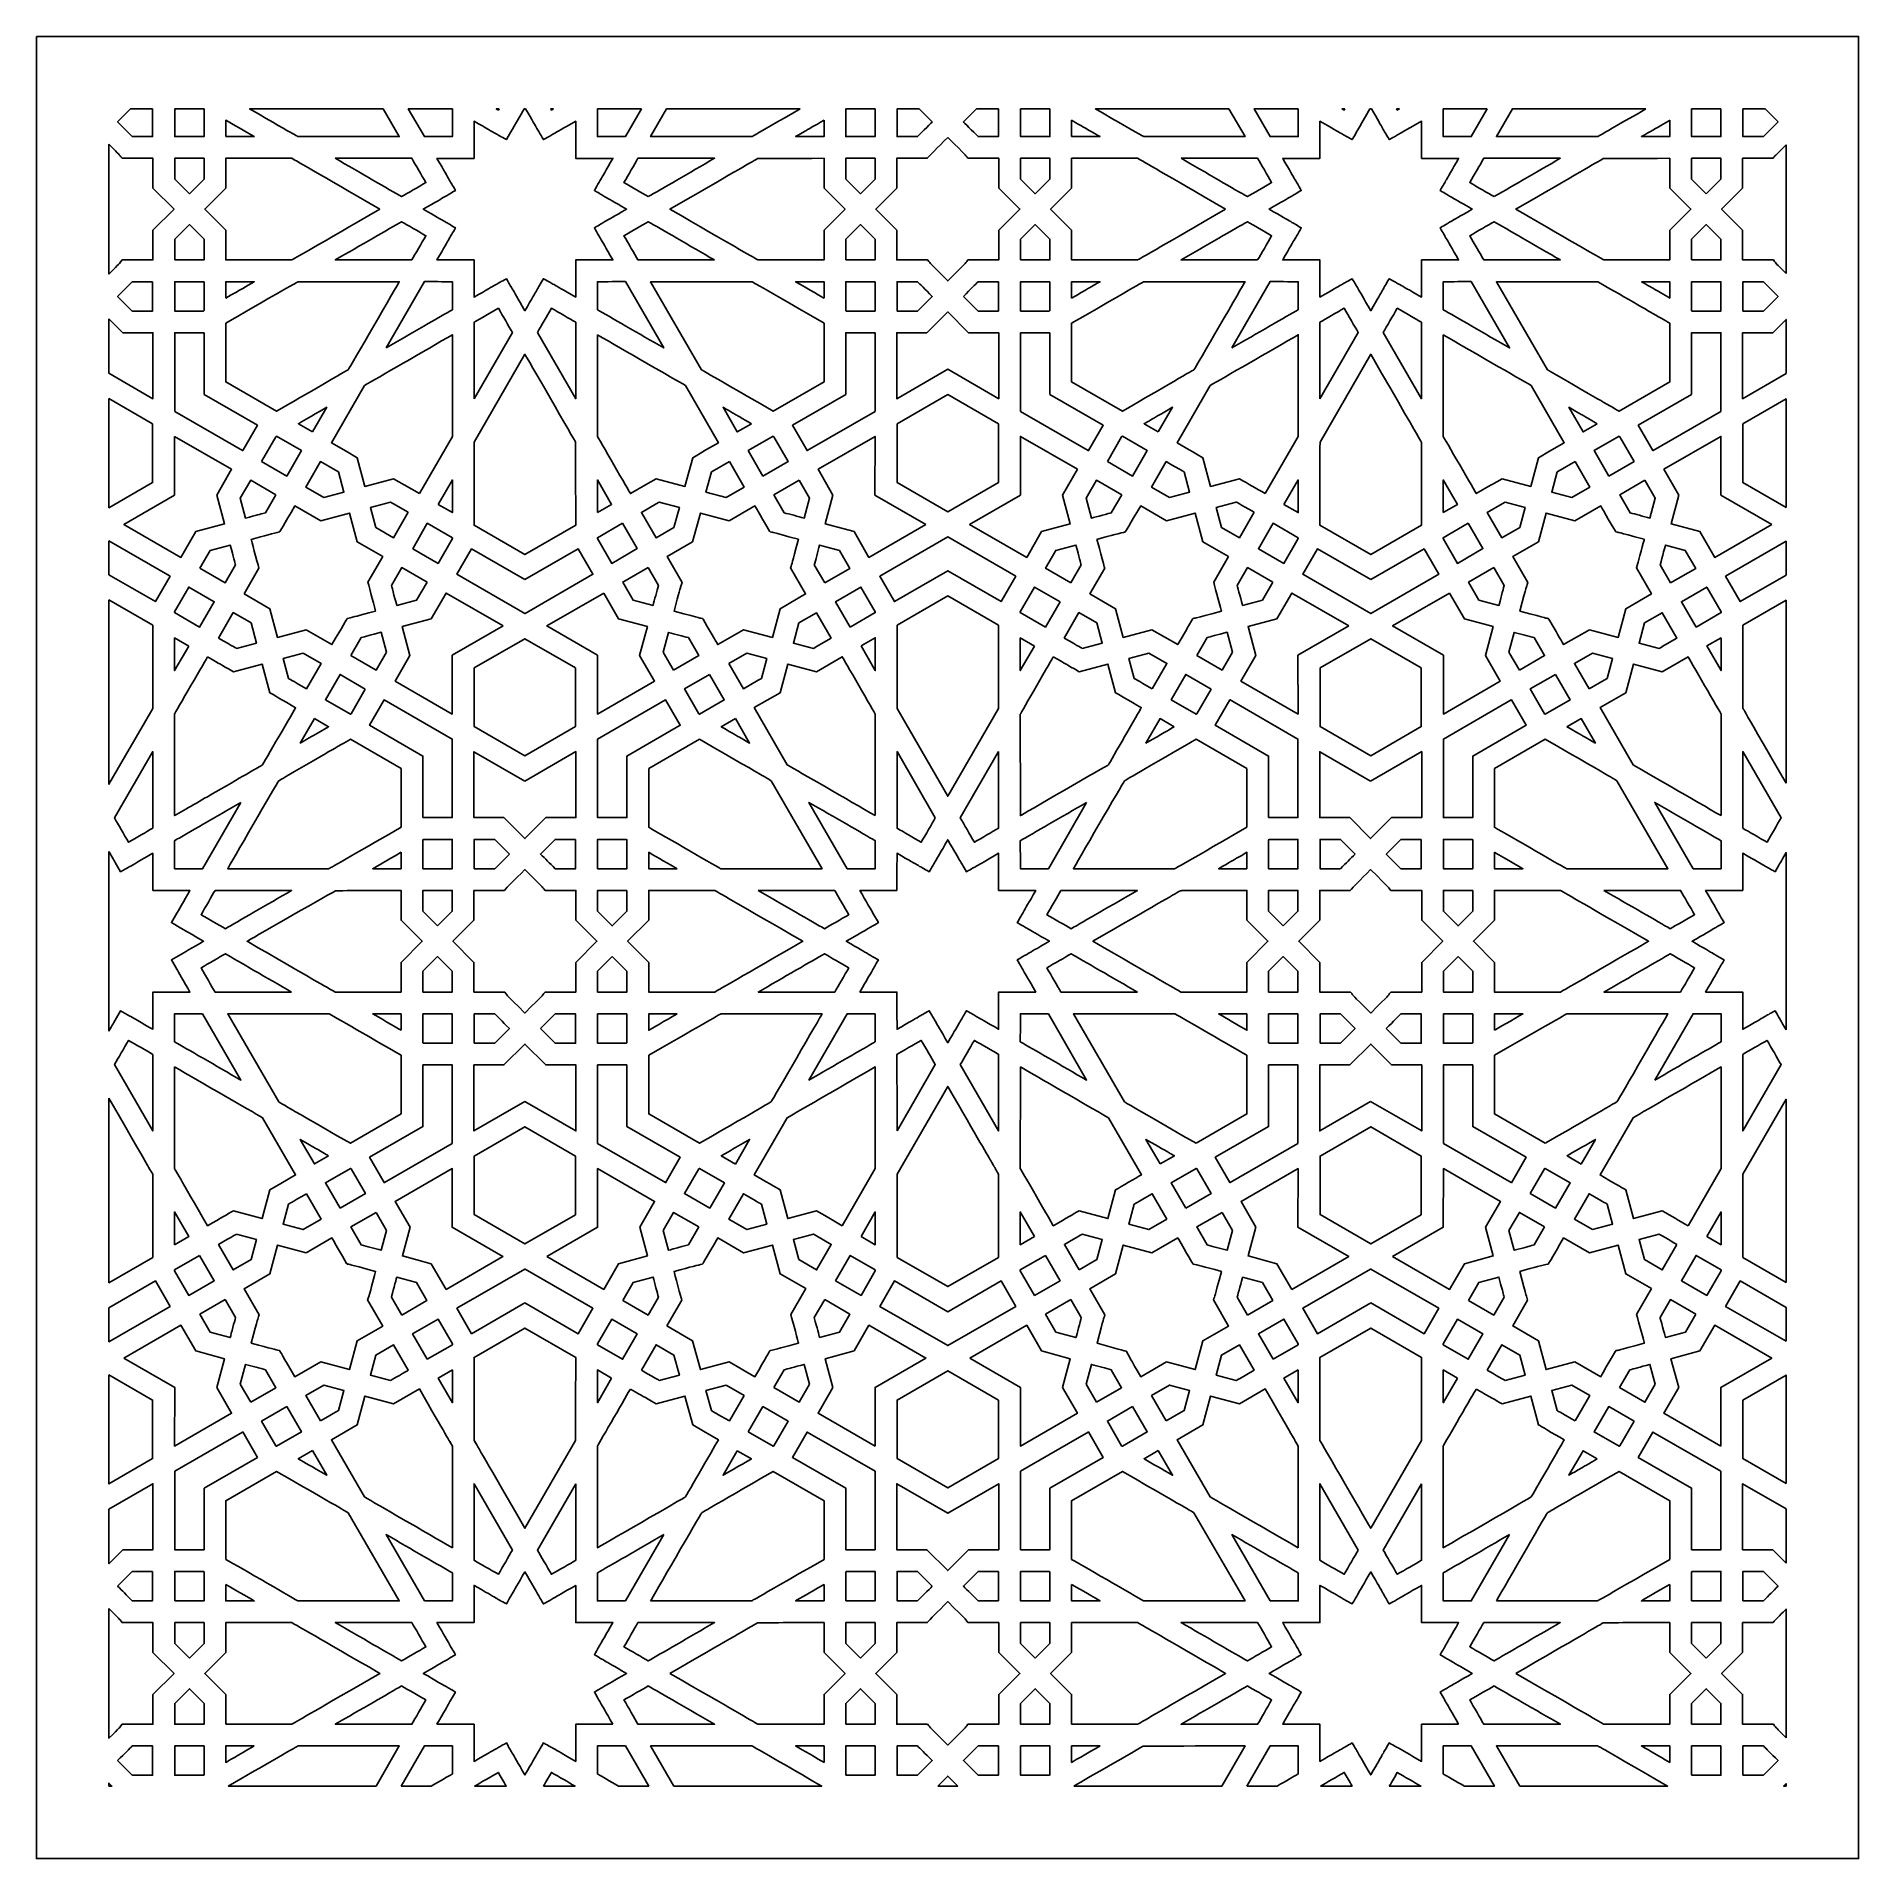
# Model space of a CAD drawing. Header units: millimetres. Extents: x -64 to 64, y -64 to 64.
import ezdxf

# ---------------------------------------------------------------- set-up
doc = ezdxf.new("R2010")
doc.units = ezdxf.units.MM
doc.header["$MEASUREMENT"] = 0
doc.layers.add('layer 1', color=7, linetype='Continuous')

msp = doc.modelspace()

# ---------------------------------------------------------------- linework, layer by layer
at = {"layer": 'layer 1', "color": 250}
for points, knots in [([(-63.5, 63.5), (-63.5, 63.5), (-63.5, -63.5), (-63.5, -63.5), (-63.5, -63.5), (-63.5, -63.5), (63.5, -63.5), (63.5, -63.5), (63.5, -63.5), (63.5, -63.5), (63.5, 63.5), (63.5, 63.5), (63.5, 63.5), (63.5, 63.5), (-63.5, 63.5), (-63.5, 63.5)], [0, 0, 0, 0, 0.2, 0.2, 0.2, 0.2, 0.4, 0.4, 0.4, 0.4, 0.6, 0.6, 0.6, 0.6, 1, 1, 1, 1]), ([(-55.4024, 58.4521), (-55.4024, 58.4521), (-55.4024, 56.5203), (-55.4024, 56.5203), (-55.4024, 56.5203), (-55.4024, 56.5203), (-56.824, 56.5203), (-56.824, 56.5203), (-56.824, 56.5203), (-57.0068, 56.7034), (-57.3163, 57.0131), (-57.846, 57.5419), (-57.846, 57.5419), (-57.846, 57.5419), (-57.8469, 57.5426), (-57.8469, 57.5426), (-57.8469, 57.5426), (-57.8469, 57.5426), (-56.937, 58.4521), (-56.937, 58.4521), (-56.937, 58.4521), (-56.937, 58.4521), (-55.4024, 58.4521), (-55.4024, 58.4521)], [0, 0, 0, 0, 0.14285714, 0.14285714, 0.14285714, 0.14285714, 0.28571429, 0.28571429, 0.28571429, 0.28571429, 0.42857143, 0.42857143, 0.42857143, 0.42857143, 0.57142857, 0.57142857, 0.57142857, 0.57142857, 0.71428571, 0.71428571, 0.71428571, 0.71428571, 1, 1, 1, 1]), ([(-51.8177, 58.4521), (-51.8177, 58.4521), (-51.8177, 56.5189), (-51.8177, 56.5189), (-51.8177, 56.5189), (-51.8177, 56.5189), (-53.8624, 56.5189), (-53.8624, 56.5189), (-53.8624, 56.5189), (-53.8624, 56.5189), (-53.8624, 58.4521), (-53.8624, 58.4521), (-53.8624, 58.4521), (-53.8624, 58.4521), (-51.8177, 58.4521), (-51.8177, 58.4521)], [0, 0, 0, 0, 0.2, 0.2, 0.2, 0.2, 0.4, 0.4, 0.4, 0.4, 0.6, 0.6, 0.6, 0.6, 1, 1, 1, 1]), ([(-39.3351, 58.4521), (-39.3351, 58.4521), (-38.2134, 56.5189), (-38.2134, 56.5189), (-38.2134, 56.5189), (-38.369, 56.5189), (-45.1316, 56.5171), (-45.2871, 56.5217), (-45.2871, 56.5217), (-45.2871, 56.5217), (-45.1441, 56.4325), (-48.6424, 58.4521), (-48.6424, 58.4521), (-48.6424, 58.4521), (-39.3351, 58.4521), (-39.3351, 58.4521)], [0, 0, 0, 0, 0.2, 0.2, 0.2, 0.2, 0.4, 0.4, 0.4, 0.4, 0.6, 0.6, 0.6, 0.6, 1, 1, 1, 1]), ([(-34.5079, 58.4521), (-34.5079, 58.4521), (-34.5083, 58.4955), (-34.5099, 56.5157), (-34.5099, 56.5157), (-35.1216, 56.5154), (-35.9562, 56.5146), (-36.4629, 56.5146), (-36.4629, 56.5146), (-36.4629, 56.5146), (-37.5813, 58.4521), (-37.5813, 58.4521), (-37.5813, 58.4521), (-37.5813, 58.4521), (-34.5079, 58.4521), (-34.5079, 58.4521)], [0, 0, 0, 0, 0.2, 0.2, 0.2, 0.2, 0.4, 0.4, 0.4, 0.4, 0.6, 0.6, 0.6, 0.6, 1, 1, 1, 1]), ([(-29.4037, 58.4521), (-28.4263, 56.7609), (-28.693, 57.2213), (-28.1619, 56.3062), (-28.1619, 56.3062), (-27.3389, 56.7708), (-27.764, 56.5273), (-25.9133, 57.5941), (-25.9133, 57.5941), (-25.9122, 55.4426), (-25.9143, 56.1993), (-25.9094, 55.0037), (-25.9094, 55.0037), (-24.8871, 55.0012), (-25.2776, 55.0016), (-23.3239, 55.0005), (-23.3239, 55.0005), (-24.3403, 53.2398), (-24.1632, 53.5464), (-24.6126, 52.7618), (-24.6126, 52.7618), (-23.798, 52.2845), (-24.2069, 52.5216), (-22.3721, 51.4615), (-22.3721, 51.4615), (-24.2066, 50.4017), (-23.798, 50.6388), (-24.6126, 50.1611), (-24.6126, 50.1611), (-24.1646, 49.3787), (-24.3459, 49.6933), (-23.3239, 47.9227), (-23.3239, 47.9227), (-25.2734, 47.9217), (-24.886, 47.922), (-25.9094, 47.9192), (-25.9094, 47.9192), (-25.914, 45.7045), (-25.9133, 46.2139), (-25.9133, 45.3288), (-25.9133, 45.3288), (-27.7643, 46.3963), (-27.3396, 46.1525), (-28.1619, 46.6171), (-28.1619, 46.6171), (-28.6717, 45.7383), (-28.4456, 46.1289), (-29.4543, 44.3833), (-29.4543, 44.3833), (-30.4847, 46.1666), (-30.3401, 45.9161), (-30.7468, 46.6171), (-30.7468, 46.6171), (-31.5513, 46.1627), (-31.2036, 46.3621), (-32.9946, 45.3295), (-32.9946, 45.3295), (-32.9946, 45.3778), (-32.9989, 47.8709), (-32.999, 47.9192), (-32.999, 47.9192), (-34.0216, 47.922), (-33.6309, 47.9217), (-35.5845, 47.9227), (-35.5845, 47.9227), (-34.5682, 49.6835), (-34.7452, 49.3769), (-34.2959, 50.1611), (-34.2959, 50.1611), (-35.0698, 50.6148), (-34.7395, 50.4236), (-36.535, 51.4615), (-36.535, 51.4615), (-34.7772, 52.4778), (-35.0762, 52.3046), (-34.2959, 52.7618), (-34.2959, 52.7618), (-34.7441, 53.5446), (-34.5627, 53.2299), (-35.5845, 55.0005), (-35.5845, 55.0005), (-33.6353, 55.0016), (-34.0224, 55.0012), (-32.999, 55.0037), (-32.999, 55.0037), (-32.9989, 55.0524), (-32.9946, 57.5455), (-32.9946, 57.5938), (-32.9946, 57.5938), (-31.2033, 56.5609), (-31.5513, 56.7605), (-30.7468, 56.3062), (-30.7468, 56.3062), (-30.3578, 56.9768), (-30.4309, 56.8494), (-29.5047, 58.4521), (-29.5047, 58.4521), (-29.5047, 58.4521), (-29.4037, 58.4521), (-29.4037, 58.4521)], [0, 0, 0, 0, 0.03846154, 0.03846154, 0.03846154, 0.03846154, 0.07692308, 0.07692308, 0.07692308, 0.07692308, 0.11538462, 0.11538462, 0.11538462, 0.11538462, 0.15384615, 0.15384615, 0.15384615, 0.15384615, 0.19230769, 0.19230769, 0.19230769, 0.19230769, 0.23076923, 0.23076923, 0.23076923, 0.23076923, 0.26923077, 0.26923077, 0.26923077, 0.26923077, 0.30769231, 0.30769231, 0.30769231, 0.30769231, 0.34615385, 0.34615385, 0.34615385, 0.34615385, 0.38461538, 0.38461538, 0.38461538, 0.38461538, 0.42307692, 0.42307692, 0.42307692, 0.42307692, 0.46153846, 0.46153846, 0.46153846, 0.46153846, 0.5, 0.5, 0.5, 0.5, 0.53846154, 0.53846154, 0.53846154, 0.53846154, 0.57692308, 0.57692308, 0.57692308, 0.57692308, 0.61538462, 0.61538462, 0.61538462, 0.61538462, 0.65384615, 0.65384615, 0.65384615, 0.65384615, 0.69230769, 0.69230769, 0.69230769, 0.69230769, 0.73076923, 0.73076923, 0.73076923, 0.73076923, 0.76923077, 0.76923077, 0.76923077, 0.76923077, 0.80769231, 0.80769231, 0.80769231, 0.80769231, 0.84615385, 0.84615385, 0.84615385, 0.84615385, 0.88461538, 0.88461538, 0.88461538, 0.88461538, 0.92307692, 0.92307692, 0.92307692, 0.92307692, 1, 1, 1, 1]), ([(-31.2538, 58.4521), (-31.2699, 58.4242), (-31.2877, 58.3935), (-31.3034, 58.3667), (-31.3034, 58.3667), (-31.3512, 58.3942), (-31.4011, 58.4228), (-31.4518, 58.4521), (-31.4518, 58.4521), (-31.4518, 58.4521), (-31.2538, 58.4521), (-31.2538, 58.4521)], [0, 0, 0, 0, 0.25, 0.25, 0.25, 0.25, 0.5, 0.5, 0.5, 0.5, 1, 1, 1, 1]), ([(-27.4567, 58.4521), (-27.5075, 58.4228), (-27.5572, 58.3942), (-27.6052, 58.3667), (-27.6052, 58.3667), (-27.6207, 58.3935), (-27.6384, 58.4242), (-27.6546, 58.4521), (-27.6546, 58.4521), (-27.6546, 58.4521), (-27.4567, 58.4521), (-27.4567, 58.4521)], [0, 0, 0, 0, 0.25, 0.25, 0.25, 0.25, 0.5, 0.5, 0.5, 0.5, 1, 1, 1, 1]), ([(-21.3272, 58.4521), (-21.3272, 58.4521), (-22.4455, 56.5146), (-22.4455, 56.5146), (-22.4455, 56.5146), (-22.9521, 56.5146), (-23.7867, 56.5154), (-24.3988, 56.5157), (-24.3988, 56.5157), (-24.3988, 56.5485), (-24.3995, 58.4161), (-24.3999, 58.4521), (-24.3999, 58.4521), (-24.3999, 58.4521), (-21.3272, 58.4521), (-21.3272, 58.4521)], [0, 0, 0, 0, 0.2, 0.2, 0.2, 0.2, 0.4, 0.4, 0.4, 0.4, 0.6, 0.6, 0.6, 0.6, 1, 1, 1, 1]), ([(-10.2665, 58.4521), (-13.807, 56.4067), (-13.643, 56.5196), (-13.643, 56.5196), (-13.643, 56.5196), (-13.643, 56.5196), (-20.695, 56.5189), (-20.695, 56.5189), (-20.695, 56.5189), (-20.695, 56.5189), (-19.5788, 58.4521), (-19.5788, 58.4521), (-19.5788, 58.4521), (-19.5788, 58.4521), (-10.2665, 58.4521), (-10.2665, 58.4521)], [0, 0, 0, 0, 0.2, 0.2, 0.2, 0.2, 0.4, 0.4, 0.4, 0.4, 0.6, 0.6, 0.6, 0.6, 1, 1, 1, 1]), ([(-5.0461, 58.4521), (-5.0461, 58.4521), (-5.0461, 56.5189), (-5.0461, 56.5189), (-5.0461, 56.5189), (-5.0461, 56.5189), (-7.0915, 56.5189), (-7.0915, 56.5189), (-7.0915, 56.5189), (-7.0915, 56.5189), (-7.0908, 58.4521), (-7.0908, 58.4521), (-7.0908, 58.4521), (-7.0908, 58.4521), (-5.0461, 58.4521), (-5.0461, 58.4521)], [0, 0, 0, 0, 0.2, 0.2, 0.2, 0.2, 0.4, 0.4, 0.4, 0.4, 0.6, 0.6, 0.6, 0.6, 1, 1, 1, 1]), ([(-1.9713, 58.4521), (-1.9713, 58.4521), (-1.0619, 57.5426), (-1.0619, 57.5426), (-1.0619, 57.5426), (-1.0619, 57.5426), (-1.7568, 56.8487), (-2.0846, 56.5203), (-2.0846, 56.5203), (-2.0846, 56.5203), (-3.5105, 56.5203), (-3.5105, 56.5203), (-3.5105, 56.5203), (-3.5105, 56.5203), (-3.5105, 58.4521), (-3.5105, 58.4521), (-3.5105, 58.4521), (-3.5105, 58.4521), (-1.9713, 58.4521), (-1.9713, 58.4521)], [0, 0, 0, 0, 0.16666667, 0.16666667, 0.16666667, 0.16666667, 0.33333333, 0.33333333, 0.33333333, 0.33333333, 0.5, 0.5, 0.5, 0.5, 0.66666667, 0.66666667, 0.66666667, 0.66666667, 1, 1, 1, 1]), ([(3.5486, 58.4521), (3.5486, 58.4521), (3.5486, 56.5203), (3.5486, 56.5203), (3.5486, 56.5203), (3.5486, 56.5203), (2.1273, 56.5203), (2.1273, 56.5203), (2.1273, 56.5203), (1.7995, 56.8487), (1.1045, 57.5426), (1.1045, 57.5426), (1.1045, 57.5426), (1.1045, 57.5426), (2.0144, 58.4521), (2.0144, 58.4521), (2.0144, 58.4521), (2.0144, 58.4521), (3.5486, 58.4521), (3.5486, 58.4521)], [0, 0, 0, 0, 0.16666667, 0.16666667, 0.16666667, 0.16666667, 0.33333333, 0.33333333, 0.33333333, 0.33333333, 0.5, 0.5, 0.5, 0.5, 0.66666667, 0.66666667, 0.66666667, 0.66666667, 1, 1, 1, 1]), ([(7.1335, 58.4521), (7.1335, 58.4521), (7.1335, 56.5189), (7.1335, 56.5189), (7.1335, 56.5189), (7.1335, 56.5189), (5.0888, 56.5189), (5.0888, 56.5189), (5.0888, 56.5189), (5.0888, 56.5189), (5.0888, 58.4521), (5.0888, 58.4521), (5.0888, 58.4521), (5.0888, 58.4521), (7.1335, 58.4521), (7.1335, 58.4521)], [0, 0, 0, 0, 0.2, 0.2, 0.2, 0.2, 0.4, 0.4, 0.4, 0.4, 0.6, 0.6, 0.6, 0.6, 1, 1, 1, 1]), ([(19.6159, 58.4521), (19.6159, 58.4521), (20.738, 56.5189), (20.738, 56.5189), (20.738, 56.5189), (20.5825, 56.5189), (13.8197, 56.5171), (13.6641, 56.5217), (13.6641, 56.5217), (13.6641, 56.5217), (13.8074, 56.4325), (10.3089, 58.4521), (10.3089, 58.4521), (10.3089, 58.4521), (19.6159, 58.4521), (19.6159, 58.4521)], [0, 0, 0, 0, 0.2, 0.2, 0.2, 0.2, 0.4, 0.4, 0.4, 0.4, 0.6, 0.6, 0.6, 0.6, 1, 1, 1, 1]), ([(24.4433, 58.4521), (24.4433, 58.4331), (24.4429, 58.4133), (24.4429, 58.3942), (24.4429, 58.3942), (24.4429, 58.3942), (24.4415, 56.5157), (24.4415, 56.5157), (24.4415, 56.5157), (23.8298, 56.5154), (22.9951, 56.5146), (22.4885, 56.5146), (22.4885, 56.5146), (22.4885, 56.5146), (21.3699, 58.4521), (21.3699, 58.4521), (21.3699, 58.4521), (21.3699, 58.4521), (24.4433, 58.4521), (24.4433, 58.4521)], [0, 0, 0, 0, 0.16666667, 0.16666667, 0.16666667, 0.16666667, 0.33333333, 0.33333333, 0.33333333, 0.33333333, 0.5, 0.5, 0.5, 0.5, 0.66666667, 0.66666667, 0.66666667, 0.66666667, 1, 1, 1, 1]), ([(29.5476, 58.4521), (30.4698, 56.8558), (30.2948, 57.1585), (30.7894, 56.3062), (30.7894, 56.3062), (31.6124, 56.7708), (31.1873, 56.5273), (33.038, 57.5941), (33.038, 57.5941), (33.0391, 55.4426), (33.0369, 56.1993), (33.0419, 55.0037), (33.0419, 55.0037), (34.0642, 55.0012), (33.6737, 55.0016), (35.6274, 55.0005), (35.6274, 55.0005), (34.611, 53.2398), (34.7881, 53.5464), (34.3387, 52.7618), (34.3387, 52.7618), (35.1532, 52.2845), (34.7444, 52.5216), (36.5792, 51.4615), (36.5792, 51.4615), (34.7447, 50.4017), (35.1532, 50.6388), (34.3387, 50.1611), (34.3387, 50.1611), (34.7867, 49.3787), (34.6054, 49.6933), (35.6274, 47.9227), (35.6274, 47.9227), (33.6783, 47.9217), (34.0653, 47.922), (33.0419, 47.9192), (33.0419, 47.9192), (33.0373, 45.7045), (33.038, 46.2139), (33.038, 45.3288), (33.038, 45.3288), (31.187, 46.3963), (31.6121, 46.1525), (30.7894, 46.6171), (30.7894, 46.6171), (30.2796, 45.7383), (30.5058, 46.1289), (29.4972, 44.3833), (29.4972, 44.3833), (28.4667, 46.1666), (28.6113, 45.9161), (28.2046, 46.6171), (28.2046, 46.6171), (27.3999, 46.1627), (27.7477, 46.3621), (25.9567, 45.3295), (25.9567, 45.3295), (25.9567, 45.3778), (25.9525, 47.8709), (25.9525, 47.9192), (25.9525, 47.9192), (24.9297, 47.922), (25.3206, 47.9217), (23.3669, 47.9227), (23.3669, 47.9227), (24.3829, 49.6835), (24.2062, 49.3769), (24.6553, 50.1611), (24.6553, 50.1611), (23.8816, 50.6148), (24.2118, 50.4236), (22.4166, 51.4615), (22.4166, 51.4615), (24.1741, 52.4778), (23.8749, 52.3046), (24.6553, 52.7618), (24.6553, 52.7618), (24.2073, 53.5446), (24.3886, 53.2299), (23.3669, 55.0005), (23.3669, 55.0005), (25.316, 55.0016), (24.929, 55.0012), (25.9525, 55.0037), (25.9525, 55.0037), (25.9525, 55.0524), (25.9567, 57.5455), (25.9567, 57.5938), (25.9567, 57.5938), (27.7481, 56.5609), (27.3999, 56.7605), (28.2046, 56.3062), (28.2046, 56.3062), (28.5288, 56.865), (28.5186, 56.8463), (29.4464, 58.4521), (29.4464, 58.4521), (29.4464, 58.4521), (29.5476, 58.4521), (29.5476, 58.4521)], [0, 0, 0, 0, 0.03846154, 0.03846154, 0.03846154, 0.03846154, 0.07692308, 0.07692308, 0.07692308, 0.07692308, 0.11538462, 0.11538462, 0.11538462, 0.11538462, 0.15384615, 0.15384615, 0.15384615, 0.15384615, 0.19230769, 0.19230769, 0.19230769, 0.19230769, 0.23076923, 0.23076923, 0.23076923, 0.23076923, 0.26923077, 0.26923077, 0.26923077, 0.26923077, 0.30769231, 0.30769231, 0.30769231, 0.30769231, 0.34615385, 0.34615385, 0.34615385, 0.34615385, 0.38461538, 0.38461538, 0.38461538, 0.38461538, 0.42307692, 0.42307692, 0.42307692, 0.42307692, 0.46153846, 0.46153846, 0.46153846, 0.46153846, 0.5, 0.5, 0.5, 0.5, 0.53846154, 0.53846154, 0.53846154, 0.53846154, 0.57692308, 0.57692308, 0.57692308, 0.57692308, 0.61538462, 0.61538462, 0.61538462, 0.61538462, 0.65384615, 0.65384615, 0.65384615, 0.65384615, 0.69230769, 0.69230769, 0.69230769, 0.69230769, 0.73076923, 0.73076923, 0.73076923, 0.73076923, 0.76923077, 0.76923077, 0.76923077, 0.76923077, 0.80769231, 0.80769231, 0.80769231, 0.80769231, 0.84615385, 0.84615385, 0.84615385, 0.84615385, 0.88461538, 0.88461538, 0.88461538, 0.88461538, 0.92307692, 0.92307692, 0.92307692, 0.92307692, 1, 1, 1, 1]), ([(27.6973, 58.4521), (27.6814, 58.4242), (27.6634, 58.3935), (27.6479, 58.3667), (27.6479, 58.3667), (27.5999, 58.3942), (27.5502, 58.4228), (27.4994, 58.4521), (27.4994, 58.4521), (27.4994, 58.4521), (27.6973, 58.4521), (27.6973, 58.4521)], [0, 0, 0, 0, 0.25, 0.25, 0.25, 0.25, 0.5, 0.5, 0.5, 0.5, 1, 1, 1, 1]), ([(31.4946, 58.4521), (31.4438, 58.4228), (31.394, 58.3942), (31.3461, 58.3667), (31.3461, 58.3667), (31.3305, 58.3935), (31.3129, 58.4242), (31.2967, 58.4521), (31.2967, 58.4521), (31.2967, 58.4521), (31.4946, 58.4521), (31.4946, 58.4521)], [0, 0, 0, 0, 0.25, 0.25, 0.25, 0.25, 0.5, 0.5, 0.5, 0.5, 1, 1, 1, 1]), ([(37.6241, 58.4521), (37.6241, 58.4521), (36.5054, 56.5146), (36.5054, 56.5146), (36.5054, 56.5146), (35.9989, 56.5146), (35.1645, 56.5154), (34.5528, 56.5157), (34.5528, 56.5157), (34.5528, 56.7549), (34.5521, 57.029), (34.5521, 57.3035), (34.5521, 57.3035), (34.5521, 57.3035), (34.5518, 58.4024), (34.5518, 58.4024), (34.5518, 58.4024), (34.5518, 58.4186), (34.5514, 58.4355), (34.5514, 58.4521), (34.5514, 58.4521), (34.5514, 58.4521), (37.6241, 58.4521), (37.6241, 58.4521)], [0, 0, 0, 0, 0.14285714, 0.14285714, 0.14285714, 0.14285714, 0.28571429, 0.28571429, 0.28571429, 0.28571429, 0.42857143, 0.42857143, 0.42857143, 0.42857143, 0.57142857, 0.57142857, 0.57142857, 0.57142857, 0.71428571, 0.71428571, 0.71428571, 0.71428571, 1, 1, 1, 1]), ([(48.6847, 58.4521), (45.1439, 56.4067), (45.3083, 56.5196), (45.3083, 56.5196), (45.3083, 56.5196), (45.3083, 56.5196), (38.2563, 56.5189), (38.2563, 56.5189), (38.2563, 56.5189), (38.2563, 56.5189), (39.3725, 58.4521), (39.3725, 58.4521), (39.3725, 58.4521), (39.3725, 58.4521), (48.6847, 58.4521), (48.6847, 58.4521)], [0, 0, 0, 0, 0.2, 0.2, 0.2, 0.2, 0.4, 0.4, 0.4, 0.4, 0.6, 0.6, 0.6, 0.6, 1, 1, 1, 1]), ([(53.9052, 58.4521), (53.9052, 58.4521), (53.9052, 56.5189), (53.9052, 56.5189), (53.9052, 56.5189), (53.9052, 56.5189), (51.8597, 56.5189), (51.8597, 56.5189), (51.8597, 56.5189), (51.8597, 56.5189), (51.8601, 58.4521), (51.8601, 58.4521), (51.8601, 58.4521), (51.8601, 58.4521), (53.9052, 58.4521), (53.9052, 58.4521)], [0, 0, 0, 0, 0.2, 0.2, 0.2, 0.2, 0.4, 0.4, 0.4, 0.4, 0.6, 0.6, 0.6, 0.6, 1, 1, 1, 1]), ([(56.9796, 58.4521), (56.9796, 58.4521), (57.8894, 57.5426), (57.8894, 57.5426), (57.8894, 57.5426), (57.8894, 57.5426), (57.8887, 57.5419), (57.8887, 57.5419), (57.8887, 57.5419), (57.3592, 57.0131), (57.0495, 56.7034), (56.8667, 56.5203), (56.8667, 56.5203), (56.8667, 56.5203), (55.4408, 56.5203), (55.4408, 56.5203), (55.4408, 56.5203), (55.4408, 56.5203), (55.4408, 58.4521), (55.4408, 58.4521), (55.4408, 58.4521), (55.4408, 58.4521), (56.9796, 58.4521), (56.9796, 58.4521)], [0, 0, 0, 0, 0.14285714, 0.14285714, 0.14285714, 0.14285714, 0.28571429, 0.28571429, 0.28571429, 0.28571429, 0.42857143, 0.42857143, 0.42857143, 0.42857143, 0.57142857, 0.57142857, 0.57142857, 0.57142857, 0.71428571, 0.71428571, 0.71428571, 0.71428571, 1, 1, 1, 1]), ([(-50.3034, 56.5189), (-50.3034, 56.5189), (-50.3034, 57.6626), (-50.3034, 57.6626), (-50.3034, 57.6626), (-49.4336, 57.1606), (-49.4422, 57.1655), (-48.3222, 56.5189), (-48.3222, 56.5189), (-48.3222, 56.5189), (-50.3034, 56.5189), (-50.3034, 56.5189)], [0, 0, 0, 0, 0.25, 0.25, 0.25, 0.25, 0.5, 0.5, 0.5, 0.5, 1, 1, 1, 1]), ([(-8.6057, 57.6626), (-8.6057, 57.6626), (-8.606, 56.5189), (-8.606, 56.5189), (-8.606, 56.5189), (-8.606, 56.5189), (-10.5865, 56.5189), (-10.5865, 56.5189), (-10.5865, 56.5189), (-9.5155, 57.1373), (-10.0803, 56.8113), (-8.6057, 57.6626)], [0, 0, 0, 0, 0.25, 0.25, 0.25, 0.25, 0.5, 0.5, 0.5, 0.5, 1, 1, 1, 1]), ([(8.648, 56.5189), (8.648, 56.5189), (8.648, 57.6626), (8.648, 57.6626), (8.648, 57.6626), (8.8452, 57.5486), (9.0583, 57.4255), (9.283, 57.2961), (9.283, 57.2961), (9.8023, 56.9958), (10.2457, 56.7401), (10.6292, 56.5189), (10.6292, 56.5189), (10.6292, 56.5189), (8.648, 56.5189), (8.648, 56.5189)], [0, 0, 0, 0, 0.2, 0.2, 0.2, 0.2, 0.4, 0.4, 0.4, 0.4, 0.6, 0.6, 0.6, 0.6, 1, 1, 1, 1]), ([(50.3456, 57.6626), (50.3456, 57.6626), (50.3453, 56.5189), (50.3453, 56.5189), (50.3453, 56.5189), (50.3453, 56.5189), (48.3644, 56.5189), (48.3644, 56.5189), (48.3644, 56.5189), (48.7486, 56.7404), (49.1931, 56.9972), (49.7142, 57.2982), (49.7142, 57.2982), (49.9375, 57.4269), (50.1495, 57.5493), (50.3456, 57.6626)], [0, 0, 0, 0, 0.2, 0.2, 0.2, 0.2, 0.4, 0.4, 0.4, 0.4, 0.6, 0.6, 0.6, 0.6, 1, 1, 1, 1]), ([(-58.4522, 55.9812), (-57.6187, 55.1483), (-57.808, 55.3572), (-57.5251, 55.0044), (-57.5251, 55.0044), (-56.3999, 55.0044), (-56.5003, 55.0044), (-55.3766, 55.0044), (-55.3766, 55.0044), (-55.3766, 55.0044), (-55.3766, 52.929), (-55.3766, 52.929), (-55.3766, 52.929), (-55.3766, 52.929), (-53.9091, 51.4615), (-53.9091, 51.4615), (-53.9091, 51.4615), (-53.9091, 51.4615), (-55.3766, 49.9943), (-55.3766, 49.9943), (-55.3766, 49.9943), (-55.3766, 49.9943), (-55.3766, 47.9189), (-55.3766, 47.9189), (-55.3766, 47.9189), (-56.5, 47.9189), (-56.4005, 47.9189), (-57.5251, 47.9189), (-57.5251, 47.9189), (-57.8073, 47.5661), (-57.617, 47.7763), (-58.4522, 46.9417), (-58.4522, 46.9417), (-58.4522, 46.9417), (-58.4522, 55.9812), (-58.4522, 55.9812)], [0, 0, 0, 0, 0.1, 0.1, 0.1, 0.1, 0.2, 0.2, 0.2, 0.2, 0.3, 0.3, 0.3, 0.3, 0.4, 0.4, 0.4, 0.4, 0.5, 0.5, 0.5, 0.5, 0.6, 0.6, 0.6, 0.6, 0.7, 0.7, 0.7, 0.7, 0.8, 0.8, 0.8, 0.8, 1, 1, 1, 1]), ([(0.0166, 56.4635), (1.3995, 55.0813), (1.1434, 55.3572), (1.4263, 55.0044), (1.4263, 55.0044), (2.5513, 55.0044), (2.4511, 55.0044), (3.5747, 55.0044), (3.5747, 55.0044), (3.5747, 55.0044), (3.5747, 52.929), (3.5747, 52.929), (3.5747, 52.929), (3.5747, 52.929), (5.0423, 51.4615), (5.0423, 51.4615), (5.0423, 51.4615), (5.0423, 51.4615), (3.5747, 49.9943), (3.5747, 49.9943), (3.5747, 49.9943), (3.5747, 49.9943), (3.5747, 47.9189), (3.5747, 47.9189), (3.5747, 47.9189), (2.4507, 47.9189), (2.5513, 47.9189), (1.4263, 47.9189), (1.4263, 47.9189), (1.1441, 47.5661), (1.4005, 47.8423), (0.0191, 46.4622), (0.0191, 46.4622), (-1.3596, 47.8398), (-1.1056, 47.5661), (-1.3878, 47.9189), (-1.3878, 47.9189), (-1.6249, 47.9189), (-3.2946, 47.9189), (-3.532, 47.9189), (-3.532, 47.9189), (-3.532, 47.9189), (-3.532, 49.9943), (-3.532, 49.9943), (-3.532, 49.9943), (-3.532, 49.9943), (-4.9992, 51.4615), (-4.9992, 51.4615), (-4.9992, 51.4615), (-4.9992, 51.4615), (-3.532, 52.929), (-3.532, 52.929), (-3.532, 52.929), (-3.532, 52.929), (-3.532, 55.0044), (-3.532, 55.0044), (-3.532, 55.0044), (-2.7457, 55.0044), (-2.2377, 55.0044), (-1.4093, 55.0044), (-1.4093, 55.0044), (-1.221, 55.239), (-0.725, 55.7068), (0.0166, 56.4635)], [0, 0, 0, 0, 0.05882353, 0.05882353, 0.05882353, 0.05882353, 0.11764706, 0.11764706, 0.11764706, 0.11764706, 0.17647059, 0.17647059, 0.17647059, 0.17647059, 0.23529412, 0.23529412, 0.23529412, 0.23529412, 0.29411765, 0.29411765, 0.29411765, 0.29411765, 0.35294118, 0.35294118, 0.35294118, 0.35294118, 0.41176471, 0.41176471, 0.41176471, 0.41176471, 0.47058824, 0.47058824, 0.47058824, 0.47058824, 0.52941176, 0.52941176, 0.52941176, 0.52941176, 0.58823529, 0.58823529, 0.58823529, 0.58823529, 0.64705882, 0.64705882, 0.64705882, 0.64705882, 0.70588235, 0.70588235, 0.70588235, 0.70588235, 0.76470588, 0.76470588, 0.76470588, 0.76470588, 0.82352941, 0.82352941, 0.82352941, 0.82352941, 0.88235294, 0.88235294, 0.88235294, 0.88235294, 1, 1, 1, 1]), ([(58.4521, 46.9798), (57.6608, 47.7707), (57.8414, 47.571), (57.5635, 47.9189), (57.5635, 47.9189), (57.3267, 47.9189), (55.656, 47.9189), (55.4193, 47.9189), (55.4193, 47.9189), (55.4193, 47.9189), (55.4193, 49.9943), (55.4193, 49.9943), (55.4193, 49.9943), (55.4193, 49.9943), (53.9521, 51.4615), (53.9521, 51.4615), (53.9521, 51.4615), (53.9521, 51.4615), (55.4193, 52.929), (55.4193, 52.929), (55.4193, 52.929), (55.4193, 52.929), (55.4193, 55.0044), (55.4193, 55.0044), (55.4193, 55.0044), (56.2042, 55.0044), (56.7143, 55.0044), (57.5416, 55.0044), (57.5416, 55.0044), (57.5416, 55.0044), (57.5419, 55.0044), (57.5419, 55.0044), (57.5419, 55.0044), (57.7331, 55.2429), (57.5472, 55.0365), (58.4521, 55.9431), (58.4521, 55.9431), (58.4521, 55.9431), (58.4521, 46.9798), (58.4521, 46.9798)], [0, 0, 0, 0, 0.09090909, 0.09090909, 0.09090909, 0.09090909, 0.18181818, 0.18181818, 0.18181818, 0.18181818, 0.27272727, 0.27272727, 0.27272727, 0.27272727, 0.36363636, 0.36363636, 0.36363636, 0.36363636, 0.45454545, 0.45454545, 0.45454545, 0.45454545, 0.54545455, 0.54545455, 0.54545455, 0.54545455, 0.63636364, 0.63636364, 0.63636364, 0.63636364, 0.72727273, 0.72727273, 0.72727273, 0.72727273, 0.81818182, 0.81818182, 0.81818182, 0.81818182, 1, 1, 1, 1]), ([(-51.8162, 53.5563), (-51.8162, 53.5563), (-52.8389, 52.5332), (-52.8389, 52.5332), (-52.8389, 52.5332), (-52.8389, 52.5332), (-53.8624, 53.5563), (-53.8624, 53.5563), (-53.8624, 53.5563), (-53.8624, 53.5563), (-53.8624, 55.0044), (-53.8624, 55.0044), (-53.8624, 55.0044), (-53.8624, 55.0044), (-51.8177, 55.0044), (-51.8177, 55.0044), (-51.8177, 55.0044), (-51.8177, 53.7796), (-51.8162, 53.6815), (-51.8162, 53.5563)], [0, 0, 0, 0, 0.16666667, 0.16666667, 0.16666667, 0.16666667, 0.33333333, 0.33333333, 0.33333333, 0.33333333, 0.5, 0.5, 0.5, 0.5, 0.66666667, 0.66666667, 0.66666667, 0.66666667, 1, 1, 1, 1]), ([(-39.565, 51.4615), (-43.8847, 48.967), (-45.2535, 48.176), (-45.6972, 47.9189), (-45.6972, 47.9189), (-47.4195, 47.9189), (-48.5498, 47.9189), (-50.3018, 47.9189), (-50.3018, 47.9189), (-50.3018, 48.4205), (-50.3018, 48.7119), (-50.3018, 49.9943), (-50.3018, 49.9943), (-50.3018, 49.9943), (-51.7693, 51.4615), (-51.7693, 51.4615), (-51.7693, 51.4615), (-51.7693, 51.4615), (-50.3018, 52.929), (-50.3018, 52.929), (-50.3018, 52.929), (-50.3018, 52.929), (-50.3018, 55.0044), (-50.3018, 55.0044), (-50.3018, 55.0044), (-48.5479, 55.0044), (-47.426, 55.0044), (-45.6972, 55.0044), (-45.6972, 55.0044), (-45.2535, 54.7472), (-43.8847, 53.9563), (-39.565, 51.4615)], [0, 0, 0, 0, 0.11111111, 0.11111111, 0.11111111, 0.11111111, 0.22222222, 0.22222222, 0.22222222, 0.22222222, 0.33333333, 0.33333333, 0.33333333, 0.33333333, 0.44444444, 0.44444444, 0.44444444, 0.44444444, 0.55555556, 0.55555556, 0.55555556, 0.55555556, 0.66666667, 0.66666667, 0.66666667, 0.66666667, 0.77777778, 0.77777778, 0.77777778, 0.77777778, 1, 1, 1, 1]), ([(-42.6716, 55.0044), (-42.6716, 55.0044), (-37.3348, 55.0044), (-37.3348, 55.0044), (-37.3348, 55.0044), (-37.0818, 54.5659), (-36.6657, 53.8445), (-36.359, 53.3125), (-36.359, 53.3125), (-36.8881, 53.0063), (-37.6134, 52.5872), (-38.0493, 52.3349), (-38.0493, 52.3349), (-38.8904, 52.8207), (-40.9869, 54.0314), (-42.6716, 55.0044)], [0, 0, 0, 0, 0.2, 0.2, 0.2, 0.2, 0.4, 0.4, 0.4, 0.4, 0.6, 0.6, 0.6, 0.6, 1, 1, 1, 1]), ([(-20.858, 52.3356), (-21.294, 52.5872), (-22.0197, 53.0066), (-22.5496, 53.3132), (-22.5496, 53.3132), (-22.2426, 53.8452), (-21.8267, 54.5663), (-21.5738, 55.0044), (-21.5738, 55.0044), (-21.5738, 55.0044), (-16.2377, 55.0044), (-16.2377, 55.0044), (-16.2377, 55.0044), (-17.9275, 54.0279), (-20.018, 52.8211), (-20.858, 52.3356)], [0, 0, 0, 0, 0.2, 0.2, 0.2, 0.2, 0.4, 0.4, 0.4, 0.4, 0.6, 0.6, 0.6, 0.6, 1, 1, 1, 1]), ([(-8.6067, 55.0044), (-8.6067, 55.0044), (-8.6067, 52.929), (-8.6067, 52.929), (-8.6067, 52.929), (-8.6067, 52.929), (-7.1392, 51.4615), (-7.1392, 51.4615), (-7.1392, 51.4615), (-7.1392, 51.4615), (-8.6067, 49.9943), (-8.6067, 49.9943), (-8.6067, 49.9943), (-8.6067, 49.9943), (-8.6067, 47.9189), (-8.6067, 47.9189), (-8.6067, 47.9189), (-10.3607, 47.9189), (-11.4826, 47.9189), (-13.2112, 47.9189), (-13.2112, 47.9189), (-13.655, 48.176), (-15.0237, 48.967), (-19.3435, 51.4615), (-19.3435, 51.4615), (-15.1088, 53.9073), (-13.7125, 54.7137), (-13.2412, 54.9871), (-13.2412, 54.9871), (-13.2412, 54.9871), (-13.4521, 55.0044), (-8.6067, 55.0044)], [0, 0, 0, 0, 0.11111111, 0.11111111, 0.11111111, 0.11111111, 0.22222222, 0.22222222, 0.22222222, 0.22222222, 0.33333333, 0.33333333, 0.33333333, 0.33333333, 0.44444444, 0.44444444, 0.44444444, 0.44444444, 0.55555556, 0.55555556, 0.55555556, 0.55555556, 0.66666667, 0.66666667, 0.66666667, 0.66666667, 0.77777778, 0.77777778, 0.77777778, 0.77777778, 1, 1, 1, 1]), ([(-5.0461, 53.5563), (-5.0461, 53.5563), (-6.0695, 52.5332), (-6.0695, 52.5332), (-6.0695, 52.5332), (-6.0695, 52.5332), (-7.0922, 53.5559), (-7.0922, 53.5559), (-7.0922, 53.5559), (-7.0922, 53.6667), (-7.0908, 53.6173), (-7.0908, 55.0044), (-7.0908, 55.0044), (-7.0908, 55.0044), (-5.0461, 55.0044), (-5.0461, 55.0044), (-5.0461, 55.0044), (-5.0461, 55.0044), (-5.0461, 53.5563), (-5.0461, 53.5563)], [0, 0, 0, 0, 0.16666667, 0.16666667, 0.16666667, 0.16666667, 0.33333333, 0.33333333, 0.33333333, 0.33333333, 0.5, 0.5, 0.5, 0.5, 0.66666667, 0.66666667, 0.66666667, 0.66666667, 1, 1, 1, 1]), ([(7.1353, 53.8018), (7.1353, 53.8018), (7.1353, 53.5563), (7.1353, 53.5563), (7.1353, 53.5563), (7.1353, 53.5563), (6.1122, 52.5332), (6.1122, 52.5332), (6.1122, 52.5332), (6.1122, 52.5332), (5.0888, 53.5563), (5.0888, 53.5563), (5.0888, 53.5563), (5.0888, 53.5563), (5.0888, 55.0044), (5.0888, 55.0044), (5.0888, 55.0044), (5.0888, 55.0044), (7.1335, 55.0044), (7.1335, 55.0044), (7.1335, 55.0044), (7.1335, 55.0044), (7.1335, 53.8018), (7.1335, 53.8018), (7.1335, 53.8018), (7.1335, 53.8018), (7.1353, 53.8018), (7.1353, 53.8018)], [0, 0, 0, 0, 0.125, 0.125, 0.125, 0.125, 0.25, 0.25, 0.25, 0.25, 0.375, 0.375, 0.375, 0.375, 0.5, 0.5, 0.5, 0.5, 0.625, 0.625, 0.625, 0.625, 0.75, 0.75, 0.75, 0.75, 1, 1, 1, 1]), ([(19.3862, 51.4615), (15.0668, 48.967), (13.6977, 48.176), (13.2542, 47.9189), (13.2542, 47.9189), (11.5316, 47.9189), (10.4017, 47.9189), (8.6494, 47.9189), (8.6494, 47.9189), (8.6494, 48.4205), (8.6494, 48.7119), (8.6494, 49.9943), (8.6494, 49.9943), (8.6494, 49.9943), (7.1819, 51.4615), (7.1819, 51.4615), (7.1819, 51.4615), (7.1819, 51.4615), (8.6494, 52.929), (8.6494, 52.929), (8.6494, 52.929), (8.6494, 52.929), (8.6494, 55.0044), (8.6494, 55.0044), (8.6494, 55.0044), (10.4034, 55.0044), (11.5253, 55.0044), (13.2542, 55.0044), (13.2542, 55.0044), (13.6977, 54.7472), (15.0668, 53.9563), (19.3862, 51.4615)], [0, 0, 0, 0, 0.11111111, 0.11111111, 0.11111111, 0.11111111, 0.22222222, 0.22222222, 0.22222222, 0.22222222, 0.33333333, 0.33333333, 0.33333333, 0.33333333, 0.44444444, 0.44444444, 0.44444444, 0.44444444, 0.55555556, 0.55555556, 0.55555556, 0.55555556, 0.66666667, 0.66666667, 0.66666667, 0.66666667, 0.77777778, 0.77777778, 0.77777778, 0.77777778, 1, 1, 1, 1]), ([(16.2796, 55.0044), (16.2796, 55.0044), (21.6165, 55.0044), (21.6165, 55.0044), (21.6165, 55.0044), (21.8694, 54.5659), (22.2857, 53.8445), (22.5922, 53.3125), (22.5922, 53.3125), (22.0631, 53.0063), (21.3378, 52.5872), (20.9017, 52.3349), (20.9017, 52.3349), (20.0607, 52.8207), (17.9642, 54.0314), (16.2796, 55.0044)], [0, 0, 0, 0, 0.2, 0.2, 0.2, 0.2, 0.4, 0.4, 0.4, 0.4, 0.6, 0.6, 0.6, 0.6, 1, 1, 1, 1]), ([(38.0929, 52.3356), (37.6573, 52.5872), (36.9316, 53.0066), (36.4017, 53.3132), (36.4017, 53.3132), (36.7086, 53.8452), (37.1246, 54.5663), (37.3775, 55.0044), (37.3775, 55.0044), (37.3775, 55.0044), (42.7136, 55.0044), (42.7136, 55.0044), (42.7136, 55.0044), (41.0238, 54.0279), (38.9336, 52.8211), (38.0929, 52.3356)], [0, 0, 0, 0, 0.2, 0.2, 0.2, 0.2, 0.4, 0.4, 0.4, 0.4, 0.6, 0.6, 0.6, 0.6, 1, 1, 1, 1]), ([(50.3446, 55.0044), (50.3446, 55.0044), (50.3446, 52.929), (50.3446, 52.929), (50.3446, 52.929), (50.3446, 52.929), (51.8121, 51.4615), (51.8121, 51.4615), (51.8121, 51.4615), (51.8121, 51.4615), (50.3446, 49.9943), (50.3446, 49.9943), (50.3446, 49.9943), (50.3446, 49.9943), (50.3446, 47.9189), (50.3446, 47.9189), (50.3446, 47.9189), (48.5906, 47.9189), (47.4687, 47.9189), (45.7401, 47.9189), (45.7401, 47.9189), (45.2963, 48.176), (43.9275, 48.967), (39.6078, 51.4615), (39.6078, 51.4615), (43.8425, 53.9073), (45.2388, 54.7137), (45.7101, 54.9871), (45.7101, 54.9871), (45.7101, 54.9871), (45.4999, 55.0044), (50.3446, 55.0044)], [0, 0, 0, 0, 0.11111111, 0.11111111, 0.11111111, 0.11111111, 0.22222222, 0.22222222, 0.22222222, 0.22222222, 0.33333333, 0.33333333, 0.33333333, 0.33333333, 0.44444444, 0.44444444, 0.44444444, 0.44444444, 0.55555556, 0.55555556, 0.55555556, 0.55555556, 0.66666667, 0.66666667, 0.66666667, 0.66666667, 0.77777778, 0.77777778, 0.77777778, 0.77777778, 1, 1, 1, 1]), ([(52.8817, 52.5332), (52.8817, 52.5332), (51.859, 53.5559), (51.859, 53.5559), (51.859, 53.5559), (51.859, 53.5559), (51.859, 53.8018), (51.859, 53.8018), (51.859, 53.8018), (51.859, 53.8018), (51.8605, 53.8018), (51.8605, 53.8018), (51.8605, 53.8018), (51.8605, 53.8018), (51.8605, 55.0044), (51.8605, 55.0044), (51.8605, 55.0044), (51.8605, 55.0044), (53.9052, 55.0044), (53.9052, 55.0044), (53.9052, 55.0044), (53.9052, 55.0044), (53.9052, 53.5563), (53.9052, 53.5563), (53.9052, 53.5563), (53.9052, 53.5563), (52.8817, 52.5332), (52.8817, 52.5332)], [0, 0, 0, 0, 0.125, 0.125, 0.125, 0.125, 0.25, 0.25, 0.25, 0.25, 0.375, 0.375, 0.375, 0.375, 0.5, 0.5, 0.5, 0.5, 0.625, 0.625, 0.625, 0.625, 0.75, 0.75, 0.75, 0.75, 1, 1, 1, 1]), ([(-53.8624, 47.9189), (-53.8624, 47.9189), (-53.8624, 49.367), (-53.8624, 49.367), (-53.8624, 49.367), (-53.8624, 49.367), (-52.8389, 50.3901), (-52.8389, 50.3901), (-52.8389, 50.3901), (-52.8389, 50.3901), (-51.8162, 49.367), (-51.8162, 49.367), (-51.8162, 49.367), (-51.8162, 49.367), (-51.8177, 49.1952), (-51.8177, 47.9189), (-51.8177, 47.9189), (-51.8177, 47.9189), (-53.8624, 47.9189), (-53.8624, 47.9189)], [0, 0, 0, 0, 0.16666667, 0.16666667, 0.16666667, 0.16666667, 0.33333333, 0.33333333, 0.33333333, 0.33333333, 0.5, 0.5, 0.5, 0.5, 0.66666667, 0.66666667, 0.66666667, 0.66666667, 1, 1, 1, 1]), ([(-37.3348, 47.9189), (-37.3348, 47.9189), (-42.6708, 47.9189), (-42.6708, 47.9189), (-42.6708, 47.9189), (-40.9803, 48.8954), (-38.8891, 50.1033), (-38.0493, 50.588), (-38.0493, 50.588), (-37.6134, 50.3361), (-36.8881, 49.9166), (-36.359, 49.6108), (-36.359, 49.6108), (-36.6657, 49.0784), (-37.0818, 48.357), (-37.3348, 47.9189)], [0, 0, 0, 0, 0.2, 0.2, 0.2, 0.2, 0.4, 0.4, 0.4, 0.4, 0.6, 0.6, 0.6, 0.6, 1, 1, 1, 1]), ([(-16.2366, 47.9189), (-16.2366, 47.9189), (-21.5738, 47.9189), (-21.5738, 47.9189), (-21.5738, 47.9189), (-21.8267, 48.357), (-22.2426, 49.0781), (-22.5496, 49.6101), (-22.5496, 49.6101), (-22.0197, 49.9163), (-21.294, 50.3357), (-20.858, 50.5876), (-20.858, 50.5876), (-20.0163, 50.1015), (-17.9208, 48.8911), (-16.2366, 47.9189)], [0, 0, 0, 0, 0.2, 0.2, 0.2, 0.2, 0.4, 0.4, 0.4, 0.4, 0.6, 0.6, 0.6, 0.6, 1, 1, 1, 1]), ([(-7.0908, 47.9189), (-7.0908, 49.1437), (-7.0922, 49.2418), (-7.0922, 49.367), (-7.0922, 49.367), (-7.0922, 49.367), (-6.0695, 50.3901), (-6.0695, 50.3901), (-6.0695, 50.3901), (-6.0695, 50.3901), (-5.0461, 49.367), (-5.0461, 49.367), (-5.0461, 49.367), (-5.0461, 49.367), (-5.0461, 47.9189), (-5.0461, 47.9189), (-5.0461, 47.9189), (-5.0461, 47.9189), (-7.0908, 47.9189), (-7.0908, 47.9189)], [0, 0, 0, 0, 0.16666667, 0.16666667, 0.16666667, 0.16666667, 0.33333333, 0.33333333, 0.33333333, 0.33333333, 0.5, 0.5, 0.5, 0.5, 0.66666667, 0.66666667, 0.66666667, 0.66666667, 1, 1, 1, 1]), ([(5.0888, 47.9189), (5.0888, 47.9189), (5.0888, 49.367), (5.0888, 49.367), (5.0888, 49.367), (5.0888, 49.367), (6.1122, 50.3901), (6.1122, 50.3901), (6.1122, 50.3901), (6.1122, 50.3901), (7.1353, 49.367), (7.1353, 49.367), (7.1353, 49.367), (7.1353, 49.367), (7.1335, 49.1952), (7.1335, 47.9189), (7.1335, 47.9189), (7.1335, 47.9189), (5.0888, 47.9189), (5.0888, 47.9189)], [0, 0, 0, 0, 0.16666667, 0.16666667, 0.16666667, 0.16666667, 0.33333333, 0.33333333, 0.33333333, 0.33333333, 0.5, 0.5, 0.5, 0.5, 0.66666667, 0.66666667, 0.66666667, 0.66666667, 1, 1, 1, 1]), ([(21.6165, 47.9189), (21.6165, 47.9189), (16.2803, 47.9189), (16.2803, 47.9189), (16.2803, 47.9189), (17.9712, 48.8954), (20.0621, 50.1033), (20.9017, 50.588), (20.9017, 50.588), (21.3378, 50.3361), (22.0631, 49.9166), (22.5922, 49.6108), (22.5922, 49.6108), (22.2857, 49.0784), (21.8694, 48.357), (21.6165, 47.9189)], [0, 0, 0, 0, 0.2, 0.2, 0.2, 0.2, 0.4, 0.4, 0.4, 0.4, 0.6, 0.6, 0.6, 0.6, 1, 1, 1, 1]), ([(42.7143, 47.9189), (42.7143, 47.9189), (37.3775, 47.9189), (37.3775, 47.9189), (37.3775, 47.9189), (37.1246, 48.357), (36.7086, 49.0781), (36.4017, 49.6101), (36.4017, 49.6101), (36.9316, 49.9163), (37.6573, 50.3357), (38.0929, 50.5876), (38.0929, 50.5876), (38.9347, 50.1015), (41.0302, 48.8911), (42.7143, 47.9189)], [0, 0, 0, 0, 0.2, 0.2, 0.2, 0.2, 0.4, 0.4, 0.4, 0.4, 0.6, 0.6, 0.6, 0.6, 1, 1, 1, 1]), ([(51.8605, 47.9189), (51.8605, 47.9189), (51.8605, 49.1215), (51.8605, 49.1215), (51.8605, 49.1215), (51.8605, 49.1215), (51.859, 49.1215), (51.859, 49.1215), (51.859, 49.1215), (51.859, 49.1215), (51.859, 49.367), (51.859, 49.367), (51.859, 49.367), (51.859, 49.367), (52.8817, 50.3901), (52.8817, 50.3901), (52.8817, 50.3901), (52.8817, 50.3901), (53.9052, 49.367), (53.9052, 49.367), (53.9052, 49.367), (53.9052, 49.367), (53.9052, 47.9189), (53.9052, 47.9189), (53.9052, 47.9189), (53.9052, 47.9189), (51.8605, 47.9189), (51.8605, 47.9189)], [0, 0, 0, 0, 0.125, 0.125, 0.125, 0.125, 0.25, 0.25, 0.25, 0.25, 0.375, 0.375, 0.375, 0.375, 0.5, 0.5, 0.5, 0.5, 0.625, 0.625, 0.625, 0.625, 0.75, 0.75, 0.75, 0.75, 1, 1, 1, 1]), ([(-55.4024, 46.403), (-55.4024, 46.403), (-55.4024, 44.3572), (-55.4024, 44.3572), (-55.4024, 44.3572), (-55.4024, 44.3572), (-56.8234, 44.3572), (-56.8234, 44.3572), (-56.8234, 44.3572), (-56.8234, 44.3572), (-57.8463, 45.3803), (-57.8463, 45.3803), (-57.8463, 45.3803), (-57.314, 45.9119), (-57.0049, 46.2202), (-56.8224, 46.403), (-56.8224, 46.403), (-56.8224, 46.403), (-55.4024, 46.403), (-55.4024, 46.403)], [0, 0, 0, 0, 0.16666667, 0.16666667, 0.16666667, 0.16666667, 0.33333333, 0.33333333, 0.33333333, 0.33333333, 0.5, 0.5, 0.5, 0.5, 0.66666667, 0.66666667, 0.66666667, 0.66666667, 1, 1, 1, 1]), ([(-51.8162, 46.4044), (-51.8162, 45.5433), (-51.8162, 45.2568), (-51.8162, 44.3869), (-51.8162, 44.3869), (-51.8162, 44.3869), (-51.8674, 44.3572), (-51.8674, 44.3572), (-51.8674, 44.3572), (-51.8674, 44.3572), (-53.8624, 44.3572), (-53.8624, 44.3572), (-53.8624, 44.3572), (-53.8624, 44.3572), (-53.8624, 46.4044), (-53.8624, 46.4044), (-53.8624, 46.4044), (-53.8624, 46.4044), (-51.8162, 46.4044), (-51.8162, 46.4044)], [0, 0, 0, 0, 0.16666667, 0.16666667, 0.16666667, 0.16666667, 0.33333333, 0.33333333, 0.33333333, 0.33333333, 0.5, 0.5, 0.5, 0.5, 0.66666667, 0.66666667, 0.66666667, 0.66666667, 1, 1, 1, 1]), ([(-45.2654, 46.4037), (-45.2654, 46.4037), (-38.2134, 46.4044), (-38.2134, 46.4044), (-38.2134, 46.4044), (-38.315, 46.2284), (-41.6526, 40.4294), (-41.7759, 40.2678), (-41.7759, 40.2678), (-41.7759, 40.2678), (-44.8291, 38.4962), (-46.7625, 37.3817), (-46.7625, 37.3817), (-46.7625, 37.3817), (-50.3018, 39.4254), (-50.3018, 39.4254), (-50.3018, 39.4254), (-50.3018, 40.9893), (-50.3018, 42.0931), (-50.3018, 43.5123), (-50.3018, 43.5123), (-45.0321, 46.5547), (-45.2654, 46.4037), (-45.2654, 46.4037)], [0, 0, 0, 0, 0.14285714, 0.14285714, 0.14285714, 0.14285714, 0.28571429, 0.28571429, 0.28571429, 0.28571429, 0.42857143, 0.42857143, 0.42857143, 0.42857143, 0.57142857, 0.57142857, 0.57142857, 0.57142857, 0.71428571, 0.71428571, 0.71428571, 0.71428571, 1, 1, 1, 1]), ([(-50.3018, 45.2614), (-50.3018, 45.2614), (-50.3018, 46.4044), (-50.3018, 46.4044), (-50.3018, 46.4044), (-50.3018, 46.4044), (-48.3222, 46.4044), (-48.3222, 46.4044), (-48.3222, 46.4044), (-48.9412, 46.047), (-49.1758, 45.9116), (-50.3018, 45.2614)], [0, 0, 0, 0, 0.25, 0.25, 0.25, 0.25, 0.5, 0.5, 0.5, 0.5, 1, 1, 1, 1]), ([(-39.1309, 41.7865), (-39.1309, 41.7865), (-36.4629, 46.4083), (-36.4629, 46.4083), (-36.4629, 46.4083), (-35.9562, 46.4083), (-35.1216, 46.4079), (-34.5099, 46.4076), (-34.5099, 46.4076), (-34.5098, 46.2019), (-34.5088, 44.6578), (-34.5079, 44.4549), (-34.5079, 44.4549), (-35.3465, 43.9706), (-37.4413, 42.7616), (-39.1309, 41.7865)], [0, 0, 0, 0, 0.2, 0.2, 0.2, 0.2, 0.4, 0.4, 0.4, 0.4, 0.6, 0.6, 0.6, 0.6, 1, 1, 1, 1]), ([(-22.4455, 46.4083), (-22.4455, 46.4083), (-19.7778, 41.7865), (-19.7778, 41.7865), (-19.7778, 41.7865), (-21.4701, 42.7634), (-23.5606, 43.9699), (-24.3995, 44.4542), (-24.3995, 44.4542), (-24.3992, 44.9576), (-24.3988, 45.7951), (-24.3988, 46.4076), (-24.3988, 46.4076), (-23.7867, 46.4079), (-22.9521, 46.4083), (-22.4455, 46.4083)], [0, 0, 0, 0, 0.2, 0.2, 0.2, 0.2, 0.4, 0.4, 0.4, 0.4, 0.6, 0.6, 0.6, 0.6, 1, 1, 1, 1]), ([(-8.6067, 43.5123), (-8.6067, 43.5123), (-8.6067, 39.4254), (-8.6067, 39.4254), (-8.6067, 39.4254), (-8.6067, 39.4254), (-12.1461, 37.3817), (-12.1461, 37.3817), (-12.1461, 37.3817), (-17.3845, 40.4019), (-16.8938, 40.1158), (-17.1376, 40.2728), (-17.1376, 40.2728), (-17.1376, 40.2728), (-20.695, 46.4044), (-20.695, 46.4044), (-20.695, 46.4044), (-20.695, 46.4044), (-13.6215, 46.4016), (-13.6215, 46.4016), (-13.6215, 46.4016), (-13.6215, 46.4016), (-13.8659, 46.5529), (-8.6067, 43.5123)], [0, 0, 0, 0, 0.14285714, 0.14285714, 0.14285714, 0.14285714, 0.28571429, 0.28571429, 0.28571429, 0.28571429, 0.42857143, 0.42857143, 0.42857143, 0.42857143, 0.57142857, 0.57142857, 0.57142857, 0.57142857, 0.71428571, 0.71428571, 0.71428571, 0.71428571, 1, 1, 1, 1]), ([(-8.6053, 45.2603), (-8.6081, 45.2621), (-9.718, 45.9027), (-10.5865, 46.4044), (-10.5865, 46.4044), (-10.5865, 46.4044), (-8.6053, 46.4044), (-8.6053, 46.4044), (-8.6053, 46.4044), (-8.6053, 46.4044), (-8.6053, 45.2603), (-8.6053, 45.2603)], [0, 0, 0, 0, 0.25, 0.25, 0.25, 0.25, 0.5, 0.5, 0.5, 0.5, 1, 1, 1, 1]), ([(-5.0461, 46.4044), (-5.0461, 46.4044), (-5.0461, 44.3572), (-5.0461, 44.3572), (-5.0461, 44.3572), (-5.0461, 44.3572), (-7.0411, 44.3572), (-7.0411, 44.3572), (-7.0411, 44.3572), (-7.0411, 44.3572), (-7.0908, 44.3858), (-7.0908, 44.3858), (-7.0908, 44.3858), (-7.0908, 44.3858), (-7.0908, 46.4044), (-7.0908, 46.4044), (-7.0908, 46.4044), (-7.0908, 46.4044), (-5.0461, 46.4044), (-5.0461, 46.4044)], [0, 0, 0, 0, 0.16666667, 0.16666667, 0.16666667, 0.16666667, 0.33333333, 0.33333333, 0.33333333, 0.33333333, 0.5, 0.5, 0.5, 0.5, 0.66666667, 0.66666667, 0.66666667, 0.66666667, 1, 1, 1, 1]), ([(-3.5105, 44.3572), (-3.5105, 44.3572), (-3.5105, 46.403), (-3.5105, 46.403), (-3.5105, 46.403), (-3.5105, 46.403), (-2.086, 46.403), (-2.086, 46.403), (-2.086, 46.403), (-1.9036, 46.2202), (-1.5942, 45.9119), (-1.0622, 45.3803), (-1.0622, 45.3803), (-1.0622, 45.3803), (-2.0849, 44.3572), (-2.0849, 44.3572), (-2.0849, 44.3572), (-2.0849, 44.3572), (-3.5105, 44.3572), (-3.5105, 44.3572)], [0, 0, 0, 0, 0.16666667, 0.16666667, 0.16666667, 0.16666667, 0.33333333, 0.33333333, 0.33333333, 0.33333333, 0.5, 0.5, 0.5, 0.5, 0.66666667, 0.66666667, 0.66666667, 0.66666667, 1, 1, 1, 1]), ([(1.1049, 45.3803), (1.6372, 45.9119), (1.9463, 46.2202), (2.129, 46.403), (2.129, 46.403), (2.129, 46.403), (3.5486, 46.403), (3.5486, 46.403), (3.5486, 46.403), (3.5486, 46.403), (3.5486, 44.3572), (3.5486, 44.3572), (3.5486, 44.3572), (3.5486, 44.3572), (2.128, 44.3572), (2.128, 44.3572), (2.128, 44.3572), (2.128, 44.3572), (1.1049, 45.3803), (1.1049, 45.3803)], [0, 0, 0, 0, 0.16666667, 0.16666667, 0.16666667, 0.16666667, 0.33333333, 0.33333333, 0.33333333, 0.33333333, 0.5, 0.5, 0.5, 0.5, 0.66666667, 0.66666667, 0.66666667, 0.66666667, 1, 1, 1, 1]), ([(7.1353, 46.4044), (7.1353, 45.5433), (7.1353, 45.2568), (7.1353, 44.3869), (7.1353, 44.3869), (7.1353, 44.3869), (7.0838, 44.3572), (7.0838, 44.3572), (7.0838, 44.3572), (7.0838, 44.3572), (5.0888, 44.3572), (5.0888, 44.3572), (5.0888, 44.3572), (5.0888, 44.3572), (5.0888, 46.4044), (5.0888, 46.4044), (5.0888, 46.4044), (5.0888, 46.4044), (7.1353, 46.4044), (7.1353, 46.4044)], [0, 0, 0, 0, 0.16666667, 0.16666667, 0.16666667, 0.16666667, 0.33333333, 0.33333333, 0.33333333, 0.33333333, 0.5, 0.5, 0.5, 0.5, 0.66666667, 0.66666667, 0.66666667, 0.66666667, 1, 1, 1, 1]), ([(13.686, 46.4037), (13.686, 46.4037), (20.738, 46.4044), (20.738, 46.4044), (20.738, 46.4044), (20.6364, 46.2284), (17.2988, 40.4294), (17.1753, 40.2678), (17.1753, 40.2678), (17.1753, 40.2678), (14.1224, 38.4962), (12.1888, 37.3817), (12.1888, 37.3817), (12.1888, 37.3817), (8.6494, 39.4254), (8.6494, 39.4254), (8.6494, 39.4254), (8.6494, 40.9893), (8.6494, 42.0931), (8.6494, 43.5123), (8.6494, 43.5123), (13.9859, 46.5928), (13.686, 46.4037), (13.686, 46.4037)], [0, 0, 0, 0, 0.14285714, 0.14285714, 0.14285714, 0.14285714, 0.28571429, 0.28571429, 0.28571429, 0.28571429, 0.42857143, 0.42857143, 0.42857143, 0.42857143, 0.57142857, 0.57142857, 0.57142857, 0.57142857, 0.71428571, 0.71428571, 0.71428571, 0.71428571, 1, 1, 1, 1]), ([(8.6494, 45.2614), (8.6494, 45.2614), (8.6494, 46.4044), (8.6494, 46.4044), (8.6494, 46.4044), (8.6494, 46.4044), (10.6292, 46.4044), (10.6292, 46.4044), (10.6292, 46.4044), (9.5331, 45.7715), (10.0916, 46.0943), (8.6494, 45.2614)], [0, 0, 0, 0, 0.25, 0.25, 0.25, 0.25, 0.5, 0.5, 0.5, 0.5, 1, 1, 1, 1]), ([(19.8205, 41.7865), (19.8205, 41.7865), (22.4885, 46.4083), (22.4885, 46.4083), (22.4885, 46.4083), (22.9951, 46.4083), (23.8298, 46.4079), (24.4415, 46.4076), (24.4415, 46.4076), (24.4429, 44.4112), (24.4433, 44.4549), (24.4433, 44.4549), (24.4433, 44.4549), (23.6047, 43.9706), (21.5099, 42.7616), (19.8205, 41.7865)], [0, 0, 0, 0, 0.2, 0.2, 0.2, 0.2, 0.4, 0.4, 0.4, 0.4, 0.6, 0.6, 0.6, 0.6, 1, 1, 1, 1]), ([(36.5054, 46.4083), (36.5054, 46.4083), (39.1735, 41.7865), (39.1735, 41.7865), (39.1735, 41.7865), (37.4809, 42.7634), (35.3903, 43.9699), (34.5518, 44.4542), (34.5518, 44.4542), (34.5518, 44.9576), (34.5521, 45.7951), (34.5528, 46.4076), (34.5528, 46.4076), (35.1645, 46.4079), (35.9989, 46.4083), (36.5054, 46.4083)], [0, 0, 0, 0, 0.2, 0.2, 0.2, 0.2, 0.4, 0.4, 0.4, 0.4, 0.6, 0.6, 0.6, 0.6, 1, 1, 1, 1]), ([(48.9564, 44.3138), (49.5194, 43.9889), (50.0197, 43.7003), (50.3446, 43.5123), (50.3446, 43.5123), (50.3446, 43.5123), (50.3446, 39.4254), (50.3446, 39.4254), (50.3446, 39.4254), (50.3446, 39.4254), (46.8051, 37.3817), (46.8051, 37.3817), (46.8051, 37.3817), (46.4608, 37.5804), (45.9161, 37.8947), (45.309, 38.245), (45.309, 38.245), (41.5921, 40.3906), (42.0557, 40.1168), (41.8137, 40.2728), (41.8137, 40.2728), (41.8137, 40.2728), (38.2563, 46.4044), (38.2563, 46.4044), (38.2563, 46.4044), (38.2563, 46.4044), (45.3298, 46.4016), (45.3298, 46.4016), (45.3298, 46.4016), (45.3298, 46.4016), (48.9543, 44.3152), (48.9564, 44.3138)], [0, 0, 0, 0, 0.11111111, 0.11111111, 0.11111111, 0.11111111, 0.22222222, 0.22222222, 0.22222222, 0.22222222, 0.33333333, 0.33333333, 0.33333333, 0.33333333, 0.44444444, 0.44444444, 0.44444444, 0.44444444, 0.55555556, 0.55555556, 0.55555556, 0.55555556, 0.66666667, 0.66666667, 0.66666667, 0.66666667, 0.77777778, 0.77777778, 0.77777778, 0.77777778, 1, 1, 1, 1]), ([(48.3648, 46.4044), (48.3648, 46.4044), (50.346, 46.4044), (50.346, 46.4044), (50.346, 46.4044), (50.346, 46.4044), (50.346, 45.2603), (50.346, 45.2603), (50.346, 45.2603), (50.1495, 45.3736), (49.9375, 45.496), (49.7142, 45.6251), (49.7142, 45.6251), (49.1931, 45.926), (48.7486, 46.1825), (48.3648, 46.4044)], [0, 0, 0, 0, 0.2, 0.2, 0.2, 0.2, 0.4, 0.4, 0.4, 0.4, 0.6, 0.6, 0.6, 0.6, 1, 1, 1, 1]), ([(51.9102, 44.3572), (51.9102, 44.3572), (51.8605, 44.3858), (51.8605, 44.3858), (51.8605, 44.3858), (51.8605, 44.3858), (51.8605, 46.4044), (51.8605, 46.4044), (51.8605, 46.4044), (51.8605, 46.4044), (53.9052, 46.4044), (53.9052, 46.4044), (53.9052, 46.4044), (53.9052, 46.4044), (53.9052, 44.3572), (53.9052, 44.3572), (53.9052, 44.3572), (53.9052, 44.3572), (51.9102, 44.3572), (51.9102, 44.3572)], [0, 0, 0, 0, 0.16666667, 0.16666667, 0.16666667, 0.16666667, 0.33333333, 0.33333333, 0.33333333, 0.33333333, 0.5, 0.5, 0.5, 0.5, 0.66666667, 0.66666667, 0.66666667, 0.66666667, 1, 1, 1, 1]), ([(55.4408, 44.3572), (55.4408, 44.3572), (55.4408, 46.403), (55.4408, 46.403), (55.4408, 46.403), (55.4408, 46.403), (56.8653, 46.403), (56.8653, 46.403), (56.8653, 46.403), (57.0477, 46.2202), (57.3571, 45.9119), (57.8891, 45.3803), (57.8891, 45.3803), (57.8891, 45.3803), (56.8664, 44.3572), (56.8664, 44.3572), (56.8664, 44.3572), (56.8664, 44.3572), (55.4408, 44.3572), (55.4408, 44.3572)], [0, 0, 0, 0, 0.16666667, 0.16666667, 0.16666667, 0.16666667, 0.33333333, 0.33333333, 0.33333333, 0.33333333, 0.5, 0.5, 0.5, 0.5, 0.66666667, 0.66666667, 0.66666667, 0.66666667, 1, 1, 1, 1]), ([(-32.9944, 38.2436), (-32.9949, 40.1976), (-32.9957, 42.6113), (-32.9964, 43.5804), (-32.9964, 43.5804), (-32.5602, 43.8319), (-31.8334, 44.251), (-31.3034, 44.5565), (-31.3034, 44.5565), (-30.9957, 44.0242), (-30.5792, 43.3031), (-30.3264, 42.8653), (-30.3264, 42.8653), (-30.3264, 42.8653), (-32.9944, 38.2436), (-32.9944, 38.2436)], [0, 0, 0, 0, 0.2, 0.2, 0.2, 0.2, 0.4, 0.4, 0.4, 0.4, 0.6, 0.6, 0.6, 0.6, 1, 1, 1, 1]), ([(-28.5822, 42.8657), (-28.3293, 43.3031), (-27.9125, 44.0242), (-27.6052, 44.5565), (-27.6052, 44.5565), (-27.075, 44.251), (-26.349, 43.8319), (-25.9129, 43.5801), (-25.9129, 43.5801), (-25.9133, 42.6099), (-25.9136, 40.1916), (-25.914, 38.2443), (-25.914, 38.2443), (-25.914, 38.2443), (-28.5822, 42.8657), (-28.5822, 42.8657)], [0, 0, 0, 0, 0.2, 0.2, 0.2, 0.2, 0.4, 0.4, 0.4, 0.4, 0.6, 0.6, 0.6, 0.6, 1, 1, 1, 1]), ([(25.9567, 38.2436), (25.9563, 40.1976), (25.9556, 42.6113), (25.9549, 43.5804), (25.9549, 43.5804), (26.391, 43.8319), (27.1177, 44.251), (27.6479, 44.5565), (27.6479, 44.5565), (27.9555, 44.0242), (28.3722, 43.3031), (28.6251, 42.8653), (28.6251, 42.8653), (28.6251, 42.8653), (25.9567, 38.2436), (25.9567, 38.2436)], [0, 0, 0, 0, 0.2, 0.2, 0.2, 0.2, 0.4, 0.4, 0.4, 0.4, 0.6, 0.6, 0.6, 0.6, 1, 1, 1, 1]), ([(30.3692, 42.8657), (30.6218, 43.3031), (31.0384, 44.0242), (31.3461, 44.5565), (31.3461, 44.5565), (31.8759, 44.251), (32.6023, 43.8319), (33.0383, 43.5801), (33.0383, 43.5801), (33.038, 42.6099), (33.0376, 40.1916), (33.0373, 38.2443), (33.0373, 38.2443), (33.0373, 38.2443), (30.3692, 42.8657), (30.3692, 42.8657)], [0, 0, 0, 0, 0.2, 0.2, 0.2, 0.2, 0.4, 0.4, 0.4, 0.4, 0.6, 0.6, 0.6, 0.6, 1, 1, 1, 1]), ([(-58.4522, 43.8189), (-58.4522, 43.8189), (-57.4762, 42.8431), (-57.4762, 42.8431), (-57.4762, 42.8431), (-57.4762, 42.8431), (-55.3766, 42.8431), (-55.3766, 42.8431), (-55.3766, 42.8431), (-55.3766, 42.8431), (-55.3766, 38.2425), (-55.3766, 38.2425), (-55.3766, 38.2425), (-55.3766, 38.2425), (-58.4522, 40.0195), (-58.4522, 40.0195), (-58.4522, 40.0195), (-58.4522, 40.0195), (-58.4522, 43.8189), (-58.4522, 43.8189)], [0, 0, 0, 0, 0.16666667, 0.16666667, 0.16666667, 0.16666667, 0.33333333, 0.33333333, 0.33333333, 0.33333333, 0.5, 0.5, 0.5, 0.5, 0.66666667, 0.66666667, 0.66666667, 0.66666667, 1, 1, 1, 1]), ([(-1.4365, 42.8431), (-1.4365, 42.8431), (0.0191, 44.2987), (0.0191, 44.2987), (0.0191, 44.2987), (0.0191, 44.2987), (1.475, 42.8431), (1.475, 42.8431), (1.475, 42.8431), (2.5749, 42.8431), (2.4761, 42.8431), (3.5747, 42.8431), (3.5747, 42.8431), (3.5747, 42.8431), (3.5747, 38.2425), (3.5747, 38.2425), (3.5747, 38.2425), (3.5747, 38.2425), (0.0169, 40.2978), (0.0169, 40.2978), (0.0169, 40.2978), (0.0169, 40.2978), (-3.532, 38.2457), (-3.532, 38.2457), (-3.532, 38.2457), (-3.532, 38.2457), (-3.532, 42.8431), (-3.532, 42.8431), (-3.532, 42.8431), (-0.2304, 42.8431), (-1.9741, 42.8431), (-1.4365, 42.8431)], [0, 0, 0, 0, 0.11111111, 0.11111111, 0.11111111, 0.11111111, 0.22222222, 0.22222222, 0.22222222, 0.22222222, 0.33333333, 0.33333333, 0.33333333, 0.33333333, 0.44444444, 0.44444444, 0.44444444, 0.44444444, 0.55555556, 0.55555556, 0.55555556, 0.55555556, 0.66666667, 0.66666667, 0.66666667, 0.66666667, 0.77777778, 0.77777778, 0.77777778, 0.77777778, 1, 1, 1, 1]), ([(58.4521, 39.9997), (58.4521, 39.9997), (55.4193, 38.2457), (55.4193, 38.2457), (55.4193, 38.2457), (55.4193, 38.2457), (55.4193, 42.8431), (55.4193, 42.8431), (55.4193, 42.8431), (55.675, 42.8431), (57.259, 42.8431), (57.5144, 42.8431), (57.5144, 42.8431), (57.5144, 42.8431), (58.4521, 43.7808), (58.4521, 43.7808), (58.4521, 43.7808), (58.4521, 43.7808), (58.4521, 39.9997), (58.4521, 39.9997)], [0, 0, 0, 0, 0.16666667, 0.16666667, 0.16666667, 0.16666667, 0.33333333, 0.33333333, 0.33333333, 0.33333333, 0.5, 0.5, 0.5, 0.5, 0.66666667, 0.66666667, 0.66666667, 0.66666667, 1, 1, 1, 1]), ([(-51.8177, 42.8431), (-51.8177, 42.8431), (-51.8177, 38.5498), (-51.8177, 38.5498), (-51.8177, 38.5498), (-51.8177, 38.5498), (-48.1003, 36.4035), (-48.1003, 36.4035), (-48.1003, 36.4035), (-48.1003, 36.4035), (-49.1208, 34.6354), (-49.1208, 34.6354), (-49.1208, 34.6354), (-49.1208, 34.6354), (-49.1351, 34.6435), (-49.1351, 34.6435), (-49.1351, 34.6435), (-49.1351, 34.6435), (-49.1364, 34.641), (-49.1364, 34.641), (-49.1364, 34.641), (-49.1364, 34.641), (-53.8624, 37.3698), (-53.8624, 37.3698), (-53.8624, 37.3698), (-53.8624, 37.3698), (-53.8624, 42.8431), (-53.8624, 42.8431), (-53.8624, 42.8431), (-53.8624, 42.8431), (-51.8177, 42.8431), (-51.8177, 42.8431)], [0, 0, 0, 0, 0.11111111, 0.11111111, 0.11111111, 0.11111111, 0.22222222, 0.22222222, 0.22222222, 0.22222222, 0.33333333, 0.33333333, 0.33333333, 0.33333333, 0.44444444, 0.44444444, 0.44444444, 0.44444444, 0.55555556, 0.55555556, 0.55555556, 0.55555556, 0.66666667, 0.66666667, 0.66666667, 0.66666667, 0.77777778, 0.77777778, 0.77777778, 0.77777778, 1, 1, 1, 1]), ([(-36.809, 31.6368), (-36.809, 31.6368), (-37.8653, 32.2464), (-37.8653, 32.2464), (-37.8653, 32.2464), (-37.8653, 32.2464), (-37.8661, 32.2449), (-37.8661, 32.2449), (-37.8661, 32.2449), (-37.8661, 32.2449), (-38.6073, 32.6732), (-38.6073, 32.6732), (-38.6073, 32.6732), (-38.6073, 32.6732), (-40.6115, 32.1363), (-40.6115, 32.1363), (-40.6115, 32.1363), (-40.6115, 32.1363), (-41.1489, 34.1408), (-41.1489, 34.1408), (-41.1489, 34.1408), (-41.1489, 34.1408), (-41.9185, 34.5849), (-41.9185, 34.5849), (-41.9185, 34.5849), (-41.9185, 34.5849), (-41.9179, 34.586), (-41.9179, 34.586), (-41.9179, 34.586), (-41.9179, 34.586), (-42.9453, 35.1794), (-42.9453, 35.1794), (-42.9453, 35.1794), (-42.9453, 35.1794), (-40.6436, 39.1661), (-40.6436, 39.1661), (-40.6436, 39.1661), (-39.7691, 39.6699), (-36.3259, 41.6571), (-34.5099, 42.7055), (-34.5099, 42.7055), (-34.5099, 40.5783), (-34.5088, 36.6561), (-34.5069, 35.6239), (-34.5069, 35.6239), (-34.5069, 35.6239), (-36.809, 31.6368), (-36.809, 31.6368)], [0, 0, 0, 0, 0.07692308, 0.07692308, 0.07692308, 0.07692308, 0.15384615, 0.15384615, 0.15384615, 0.15384615, 0.23076923, 0.23076923, 0.23076923, 0.23076923, 0.30769231, 0.30769231, 0.30769231, 0.30769231, 0.38461538, 0.38461538, 0.38461538, 0.38461538, 0.46153846, 0.46153846, 0.46153846, 0.46153846, 0.53846154, 0.53846154, 0.53846154, 0.53846154, 0.61538462, 0.61538462, 0.61538462, 0.61538462, 0.69230769, 0.69230769, 0.69230769, 0.69230769, 0.76923077, 0.76923077, 0.76923077, 0.76923077, 0.84615385, 0.84615385, 0.84615385, 0.84615385, 1, 1, 1, 1]), ([(-24.3981, 42.7052), (-22.5817, 41.6564), (-19.1396, 39.6699), (-18.2651, 39.1661), (-18.2651, 39.1661), (-18.2651, 39.1661), (-15.9643, 35.1815), (-15.9643, 35.1815), (-15.9643, 35.1815), (-15.9643, 35.1815), (-16.9951, 34.586), (-16.9951, 34.586), (-16.9951, 34.586), (-16.9951, 34.586), (-16.9933, 34.5828), (-16.9933, 34.5828), (-16.9933, 34.5828), (-16.9933, 34.5828), (-17.7595, 34.1408), (-17.7595, 34.1408), (-17.7595, 34.1408), (-17.7595, 34.1408), (-18.2972, 32.1363), (-18.2972, 32.1363), (-18.2972, 32.1363), (-18.2972, 32.1363), (-20.3013, 32.6732), (-20.3013, 32.6732), (-20.3013, 32.6732), (-20.3013, 32.6732), (-21.0457, 32.2432), (-21.0457, 32.2432), (-21.0457, 32.2432), (-21.0457, 32.2432), (-21.0474, 32.2464), (-21.0474, 32.2464), (-21.0474, 32.2464), (-21.0474, 32.2464), (-22.1005, 31.6385), (-22.1005, 31.6385), (-22.1005, 31.6385), (-22.1022, 31.6413), (-24.4016, 35.6249), (-24.4016, 35.6249), (-24.4016, 35.6249), (-24.3995, 36.6586), (-24.3988, 40.5779), (-24.3981, 42.7052)], [0, 0, 0, 0, 0.07692308, 0.07692308, 0.07692308, 0.07692308, 0.15384615, 0.15384615, 0.15384615, 0.15384615, 0.23076923, 0.23076923, 0.23076923, 0.23076923, 0.30769231, 0.30769231, 0.30769231, 0.30769231, 0.38461538, 0.38461538, 0.38461538, 0.38461538, 0.46153846, 0.46153846, 0.46153846, 0.46153846, 0.53846154, 0.53846154, 0.53846154, 0.53846154, 0.61538462, 0.61538462, 0.61538462, 0.61538462, 0.69230769, 0.69230769, 0.69230769, 0.69230769, 0.76923077, 0.76923077, 0.76923077, 0.76923077, 0.84615385, 0.84615385, 0.84615385, 0.84615385, 1, 1, 1, 1]), ([(-7.0908, 38.5498), (-7.0908, 38.5498), (-7.0908, 42.8431), (-7.0908, 42.8431), (-7.0908, 42.8431), (-7.0908, 42.8431), (-5.0461, 42.8431), (-5.0461, 42.8431), (-5.0461, 42.8431), (-5.0461, 42.8431), (-5.0461, 37.3698), (-5.0461, 37.3698), (-5.0461, 37.3698), (-5.0461, 37.3698), (-9.7755, 34.6393), (-9.7755, 34.6393), (-9.7755, 34.6393), (-9.7755, 34.6393), (-9.7779, 34.6435), (-9.7779, 34.6435), (-9.7779, 34.6435), (-9.7779, 34.6435), (-9.7885, 34.6371), (-9.7885, 34.6371), (-9.7885, 34.6371), (-9.7885, 34.6371), (-10.8081, 36.4035), (-10.8081, 36.4035), (-10.8081, 36.4035), (-10.8081, 36.4035), (-7.0908, 38.5498), (-7.0908, 38.5498)], [0, 0, 0, 0, 0.11111111, 0.11111111, 0.11111111, 0.11111111, 0.22222222, 0.22222222, 0.22222222, 0.22222222, 0.33333333, 0.33333333, 0.33333333, 0.33333333, 0.44444444, 0.44444444, 0.44444444, 0.44444444, 0.55555556, 0.55555556, 0.55555556, 0.55555556, 0.66666667, 0.66666667, 0.66666667, 0.66666667, 0.77777778, 0.77777778, 0.77777778, 0.77777778, 1, 1, 1, 1]), ([(7.1335, 42.8431), (7.1335, 42.8431), (7.1335, 38.5498), (7.1335, 38.5498), (7.1335, 38.5498), (7.1335, 38.5498), (10.8511, 36.4035), (10.8511, 36.4035), (10.8511, 36.4035), (10.8511, 36.4035), (9.8305, 34.6354), (9.8305, 34.6354), (9.8305, 34.6354), (9.8305, 34.6354), (9.816, 34.6435), (9.816, 34.6435), (9.816, 34.6435), (9.816, 34.6435), (9.8146, 34.641), (9.8146, 34.641), (9.8146, 34.641), (9.8146, 34.641), (5.0888, 37.3698), (5.0888, 37.3698), (5.0888, 37.3698), (5.0888, 37.3698), (5.0888, 42.8431), (5.0888, 42.8431), (5.0888, 42.8431), (5.0888, 42.8431), (7.1335, 42.8431), (7.1335, 42.8431)], [0, 0, 0, 0, 0.11111111, 0.11111111, 0.11111111, 0.11111111, 0.22222222, 0.22222222, 0.22222222, 0.22222222, 0.33333333, 0.33333333, 0.33333333, 0.33333333, 0.44444444, 0.44444444, 0.44444444, 0.44444444, 0.55555556, 0.55555556, 0.55555556, 0.55555556, 0.66666667, 0.66666667, 0.66666667, 0.66666667, 0.77777778, 0.77777778, 0.77777778, 0.77777778, 1, 1, 1, 1]), ([(22.1421, 31.6368), (21.4623, 32.029), (21.0238, 32.2806), (20.344, 32.6732), (20.344, 32.6732), (20.344, 32.6732), (18.3399, 32.1363), (18.3399, 32.1363), (18.3399, 32.1363), (18.3399, 32.1363), (17.8026, 34.1408), (17.8026, 34.1408), (17.8026, 34.1408), (17.5652, 34.2777), (16.752, 34.7486), (16.0059, 35.1794), (16.0059, 35.1794), (16.0059, 35.1794), (18.3078, 39.1661), (18.3078, 39.1661), (18.3078, 39.1661), (19.1823, 39.6699), (22.6254, 41.6571), (24.4415, 42.7055), (24.4415, 42.7055), (24.4415, 40.5783), (24.4426, 36.6561), (24.4443, 35.6239), (24.4443, 35.6239), (24.4443, 35.6239), (22.1421, 31.6368), (22.1421, 31.6368)], [0, 0, 0, 0, 0.11111111, 0.11111111, 0.11111111, 0.11111111, 0.22222222, 0.22222222, 0.22222222, 0.22222222, 0.33333333, 0.33333333, 0.33333333, 0.33333333, 0.44444444, 0.44444444, 0.44444444, 0.44444444, 0.55555556, 0.55555556, 0.55555556, 0.55555556, 0.66666667, 0.66666667, 0.66666667, 0.66666667, 0.77777778, 0.77777778, 0.77777778, 0.77777778, 1, 1, 1, 1]), ([(34.5532, 42.7052), (36.3696, 41.6564), (39.812, 39.6699), (40.6862, 39.1661), (40.6862, 39.1661), (40.6862, 39.1661), (42.987, 35.1815), (42.987, 35.1815), (42.987, 35.1815), (42.987, 35.1815), (41.9562, 34.586), (41.9562, 34.586), (41.9562, 34.586), (41.9562, 34.586), (41.958, 34.5828), (41.958, 34.5828), (41.958, 34.5828), (41.958, 34.5828), (41.1917, 34.1408), (41.1917, 34.1408), (41.1917, 34.1408), (41.1917, 34.1408), (40.6545, 32.1363), (40.6545, 32.1363), (40.6545, 32.1363), (40.6545, 32.1363), (38.65, 32.6732), (38.65, 32.6732), (38.65, 32.6732), (38.65, 32.6732), (37.9053, 32.2432), (37.9053, 32.2432), (37.9053, 32.2432), (37.9053, 32.2432), (37.9039, 32.2464), (37.9039, 32.2464), (37.9039, 32.2464), (37.9039, 32.2464), (36.8508, 31.6385), (36.8508, 31.6385), (36.8508, 31.6385), (36.8491, 31.6413), (34.5496, 35.6249), (34.5496, 35.6249), (34.5496, 35.6249), (34.5518, 36.6586), (34.5528, 40.5779), (34.5532, 42.7052)], [0, 0, 0, 0, 0.07692308, 0.07692308, 0.07692308, 0.07692308, 0.15384615, 0.15384615, 0.15384615, 0.15384615, 0.23076923, 0.23076923, 0.23076923, 0.23076923, 0.30769231, 0.30769231, 0.30769231, 0.30769231, 0.38461538, 0.38461538, 0.38461538, 0.38461538, 0.46153846, 0.46153846, 0.46153846, 0.46153846, 0.53846154, 0.53846154, 0.53846154, 0.53846154, 0.61538462, 0.61538462, 0.61538462, 0.61538462, 0.69230769, 0.69230769, 0.69230769, 0.69230769, 0.76923077, 0.76923077, 0.76923077, 0.76923077, 0.84615385, 0.84615385, 0.84615385, 0.84615385, 1, 1, 1, 1]), ([(49.1758, 34.6393), (49.1758, 34.6393), (49.1733, 34.6435), (49.1733, 34.6435), (49.1733, 34.6435), (49.1733, 34.6435), (49.1624, 34.6371), (49.1624, 34.6371), (49.1624, 34.6371), (49.1624, 34.6371), (48.1432, 36.4035), (48.1432, 36.4035), (48.1432, 36.4035), (48.1432, 36.4035), (51.8605, 38.5498), (51.8605, 38.5498), (51.8605, 38.5498), (51.8605, 38.5498), (51.8605, 42.8431), (51.8605, 42.8431), (51.8605, 42.8431), (51.8605, 42.8431), (53.9052, 42.8431), (53.9052, 42.8431), (53.9052, 42.8431), (53.9052, 42.8431), (53.9052, 37.3698), (53.9052, 37.3698), (53.9052, 37.3698), (53.9052, 37.3698), (49.1758, 34.6393), (49.1758, 34.6393)], [0, 0, 0, 0, 0.11111111, 0.11111111, 0.11111111, 0.11111111, 0.22222222, 0.22222222, 0.22222222, 0.22222222, 0.33333333, 0.33333333, 0.33333333, 0.33333333, 0.44444444, 0.44444444, 0.44444444, 0.44444444, 0.55555556, 0.55555556, 0.55555556, 0.55555556, 0.66666667, 0.66666667, 0.66666667, 0.66666667, 0.77777778, 0.77777778, 0.77777778, 0.77777778, 1, 1, 1, 1]), ([(-25.9189, 35.2231), (-25.9189, 35.2231), (-25.9151, 29.4344), (-25.9151, 29.4323), (-25.9151, 29.4323), (-25.9151, 29.4323), (-29.4543, 27.3893), (-29.4543, 27.3893), (-29.4543, 27.3893), (-29.4543, 27.3893), (-32.9937, 29.4323), (-32.9937, 29.4323), (-32.9937, 29.4323), (-32.9937, 29.6616), (-32.9872, 35.228), (-32.9872, 35.228), (-32.9872, 35.228), (-32.9872, 35.228), (-29.4543, 41.3473), (-29.4543, 41.3473), (-29.4543, 41.3473), (-29.4327, 41.3103), (-25.9189, 35.2231), (-25.9189, 35.2231)], [0, 0, 0, 0, 0.14285714, 0.14285714, 0.14285714, 0.14285714, 0.28571429, 0.28571429, 0.28571429, 0.28571429, 0.42857143, 0.42857143, 0.42857143, 0.42857143, 0.57142857, 0.57142857, 0.57142857, 0.57142857, 0.71428571, 0.71428571, 0.71428571, 0.71428571, 1, 1, 1, 1]), ([(33.0323, 35.2231), (33.0323, 35.2231), (33.0362, 29.4344), (33.0362, 29.4323), (33.0362, 29.4323), (33.0362, 29.4323), (29.4972, 27.3893), (29.4972, 27.3893), (29.4972, 27.3893), (29.4972, 27.3893), (25.9577, 29.4323), (25.9577, 29.4323), (25.9577, 29.4323), (25.956, 34.0519), (25.9641, 35.228), (25.9641, 35.228), (25.9641, 35.228), (25.9641, 35.228), (29.4972, 41.3473), (29.4972, 41.3473), (29.4972, 41.3473), (33.8508, 33.8067), (32.869, 35.5085), (33.0323, 35.2231)], [0, 0, 0, 0, 0.14285714, 0.14285714, 0.14285714, 0.14285714, 0.28571429, 0.28571429, 0.28571429, 0.28571429, 0.42857143, 0.42857143, 0.42857143, 0.42857143, 0.57142857, 0.57142857, 0.57142857, 0.57142857, 0.71428571, 0.71428571, 0.71428571, 0.71428571, 1, 1, 1, 1]), ([(-58.4522, 38.257), (-58.4522, 38.257), (-55.4064, 36.4935), (-55.4064, 36.4935), (-55.4064, 36.4935), (-55.4064, 36.4935), (-55.4054, 32.4048), (-55.4054, 32.4048), (-55.4054, 32.4048), (-55.4054, 32.4048), (-58.4522, 30.6462), (-58.4522, 30.6462), (-58.4522, 30.6462), (-58.4522, 30.6462), (-58.4522, 38.257), (-58.4522, 38.257)], [0, 0, 0, 0, 0.2, 0.2, 0.2, 0.2, 0.4, 0.4, 0.4, 0.4, 0.6, 0.6, 0.6, 0.6, 1, 1, 1, 1]), ([(-3.5066, 36.4935), (-3.5066, 36.4935), (0.0212, 38.5336), (0.0212, 38.5336), (0.0212, 38.5336), (0.0212, 38.5336), (3.5447, 36.4935), (3.5447, 36.4935), (3.5447, 36.4935), (3.5447, 36.4935), (3.5458, 32.4048), (3.5458, 32.4048), (3.5458, 32.4048), (3.5458, 32.4048), (0.0215, 30.3706), (0.0215, 30.3706), (0.0215, 30.3706), (0.0215, 30.3706), (-3.5073, 32.4069), (-3.5073, 32.4069), (-3.5073, 32.4069), (-3.5073, 32.4069), (-3.5066, 36.4935), (-3.5066, 36.4935)], [0, 0, 0, 0, 0.14285714, 0.14285714, 0.14285714, 0.14285714, 0.28571429, 0.28571429, 0.28571429, 0.28571429, 0.42857143, 0.42857143, 0.42857143, 0.42857143, 0.57142857, 0.57142857, 0.57142857, 0.57142857, 0.71428571, 0.71428571, 0.71428571, 0.71428571, 1, 1, 1, 1]), ([(58.4521, 30.6709), (58.4521, 30.6709), (55.4436, 32.4069), (55.4436, 32.4069), (55.4436, 32.4069), (55.4436, 32.4069), (55.4447, 36.4935), (55.4447, 36.4935), (55.4447, 36.4935), (55.4447, 36.4935), (58.4521, 38.2326), (58.4521, 38.2326), (58.4521, 38.2326), (58.4521, 38.2326), (58.4521, 30.6709), (58.4521, 30.6709)], [0, 0, 0, 0, 0.2, 0.2, 0.2, 0.2, 0.4, 0.4, 0.4, 0.4, 0.6, 0.6, 0.6, 0.6, 1, 1, 1, 1]), ([(-44.2568, 35.9364), (-44.2568, 35.9364), (-45.2462, 36.5076), (-45.2462, 36.5076), (-45.2462, 36.5076), (-44.5795, 36.8931), (-44.6655, 36.8434), (-43.2675, 37.6502), (-43.2675, 37.6502), (-43.2675, 37.6502), (-44.2568, 35.9364), (-44.2568, 35.9364)], [0, 0, 0, 0, 0.25, 0.25, 0.25, 0.25, 0.5, 0.5, 0.5, 0.5, 1, 1, 1, 1]), ([(-13.6645, 36.5093), (-13.6645, 36.5093), (-14.653, 35.9385), (-14.653, 35.9385), (-14.653, 35.9385), (-14.653, 35.9385), (-15.6418, 37.6509), (-15.6418, 37.6509), (-15.6418, 37.6509), (-14.3531, 36.9069), (-15.0594, 37.3151), (-13.6645, 36.5093)], [0, 0, 0, 0, 0.25, 0.25, 0.25, 0.25, 0.5, 0.5, 0.5, 0.5, 1, 1, 1, 1]), ([(14.6946, 35.9364), (14.6946, 35.9364), (13.7051, 36.5076), (13.7051, 36.5076), (13.7051, 36.5076), (14.2593, 36.8279), (14.4074, 36.914), (15.6838, 37.6502), (15.6838, 37.6502), (15.6838, 37.6502), (14.6946, 35.9364), (14.6946, 35.9364)], [0, 0, 0, 0, 0.25, 0.25, 0.25, 0.25, 0.5, 0.5, 0.5, 0.5, 1, 1, 1, 1]), ([(45.2868, 36.5093), (45.2868, 36.5093), (44.2983, 35.9385), (44.2983, 35.9385), (44.2983, 35.9385), (44.2983, 35.9385), (43.3095, 37.6509), (43.3095, 37.6509), (43.3095, 37.6509), (44.6754, 36.8621), (43.9138, 37.3024), (45.2868, 36.5093)], [0, 0, 0, 0, 0.25, 0.25, 0.25, 0.25, 0.5, 0.5, 0.5, 0.5, 1, 1, 1, 1]), ([(-53.8669, 35.6239), (-53.8669, 35.6239), (-49.8937, 33.3301), (-49.8937, 33.3301), (-49.8937, 33.3301), (-49.8937, 33.3301), (-50.9293, 31.5362), (-50.9293, 31.5362), (-50.9293, 31.5362), (-50.9293, 31.5362), (-50.391, 29.5264), (-50.391, 29.5264), (-50.391, 29.5264), (-50.391, 29.5264), (-52.3958, 28.9881), (-52.3958, 28.9881), (-52.3958, 28.9881), (-52.3958, 28.9881), (-53.4327, 27.1921), (-53.4327, 27.1921), (-53.4327, 27.1921), (-53.4327, 27.1921), (-57.408, 29.4873), (-57.408, 29.4873), (-57.408, 29.4873), (-57.408, 29.4873), (-53.8703, 31.5295), (-53.8703, 31.5295), (-53.8703, 31.5295), (-53.8703, 31.5295), (-53.8669, 35.6239), (-53.8669, 35.6239)], [0, 0, 0, 0, 0.11111111, 0.11111111, 0.11111111, 0.11111111, 0.22222222, 0.22222222, 0.22222222, 0.22222222, 0.33333333, 0.33333333, 0.33333333, 0.33333333, 0.44444444, 0.44444444, 0.44444444, 0.44444444, 0.55555556, 0.55555556, 0.55555556, 0.55555556, 0.66666667, 0.66666667, 0.66666667, 0.66666667, 0.77777778, 0.77777778, 0.77777778, 0.77777778, 1, 1, 1, 1]), ([(-47.8096, 33.8783), (-47.8096, 33.8783), (-46.8138, 35.603), (-46.8138, 35.603), (-46.8138, 35.603), (-46.8138, 35.603), (-46.7637, 35.632), (-46.7637, 35.632), (-46.7637, 35.632), (-46.7637, 35.632), (-45.0298, 34.6311), (-45.0298, 34.6311), (-45.0298, 34.6311), (-45.0298, 34.6311), (-46.051, 32.863), (-46.051, 32.863), (-46.051, 32.863), (-46.051, 32.863), (-47.8096, 33.8783), (-47.8096, 33.8783)], [0, 0, 0, 0, 0.16666667, 0.16666667, 0.16666667, 0.16666667, 0.33333333, 0.33333333, 0.33333333, 0.33333333, 0.5, 0.5, 0.5, 0.5, 0.66666667, 0.66666667, 0.66666667, 0.66666667, 1, 1, 1, 1]), ([(-12.8619, 32.863), (-12.8619, 32.863), (-13.8818, 34.6294), (-13.8818, 34.6294), (-13.8818, 34.6294), (-13.8818, 34.6294), (-12.1447, 35.632), (-12.1447, 35.632), (-12.1447, 35.632), (-12.1447, 35.632), (-12.0946, 35.603), (-12.0946, 35.603), (-12.0946, 35.603), (-12.0946, 35.603), (-11.0998, 33.8801), (-11.0998, 33.8801), (-11.0998, 33.8801), (-11.0998, 33.8801), (-12.8619, 32.863), (-12.8619, 32.863)], [0, 0, 0, 0, 0.16666667, 0.16666667, 0.16666667, 0.16666667, 0.33333333, 0.33333333, 0.33333333, 0.33333333, 0.5, 0.5, 0.5, 0.5, 0.66666667, 0.66666667, 0.66666667, 0.66666667, 1, 1, 1, 1]), ([(-1.5071, 29.4838), (-1.5071, 29.4838), (-5.4758, 27.1921), (-5.4758, 27.1921), (-5.4758, 27.1921), (-5.4758, 27.1921), (-6.5126, 28.9881), (-6.5126, 28.9881), (-6.5126, 28.9881), (-6.5126, 28.9881), (-8.5217, 29.5275), (-8.5217, 29.5275), (-8.5217, 29.5275), (-8.5217, 29.5275), (-7.9834, 31.5362), (-7.9834, 31.5362), (-7.9834, 31.5362), (-7.9834, 31.5362), (-9.0181, 33.328), (-9.0181, 33.328), (-9.0181, 33.328), (-9.0181, 33.328), (-5.0447, 35.6217), (-5.0447, 35.6217), (-5.0447, 35.6217), (-5.0447, 35.6217), (-5.0532, 31.5299), (-5.0532, 31.5299), (-5.0532, 31.5299), (-5.0532, 31.5299), (-1.5071, 29.4838), (-1.5071, 29.4838)], [0, 0, 0, 0, 0.11111111, 0.11111111, 0.11111111, 0.11111111, 0.22222222, 0.22222222, 0.22222222, 0.22222222, 0.33333333, 0.33333333, 0.33333333, 0.33333333, 0.44444444, 0.44444444, 0.44444444, 0.44444444, 0.55555556, 0.55555556, 0.55555556, 0.55555556, 0.66666667, 0.66666667, 0.66666667, 0.66666667, 0.77777778, 0.77777778, 0.77777778, 0.77777778, 1, 1, 1, 1]), ([(9.0576, 33.3301), (9.0576, 33.3301), (8.0218, 31.5362), (8.0218, 31.5362), (8.0218, 31.5362), (8.0218, 31.5362), (8.5602, 29.5264), (8.5602, 29.5264), (8.5602, 29.5264), (8.5602, 29.5264), (6.5553, 28.9881), (6.5553, 28.9881), (6.5553, 28.9881), (6.5553, 28.9881), (5.5185, 27.1921), (5.5185, 27.1921), (5.5185, 27.1921), (5.5185, 27.1921), (1.5431, 29.4873), (1.5431, 29.4873), (1.5431, 29.4873), (1.5431, 29.4873), (5.0811, 31.5295), (5.0811, 31.5295), (5.0811, 31.5295), (5.0811, 31.5295), (5.0842, 35.6239), (5.0842, 35.6239), (5.0842, 35.6239), (5.0842, 35.6239), (9.0576, 33.3301), (9.0576, 33.3301)], [0, 0, 0, 0, 0.11111111, 0.11111111, 0.11111111, 0.11111111, 0.22222222, 0.22222222, 0.22222222, 0.22222222, 0.33333333, 0.33333333, 0.33333333, 0.33333333, 0.44444444, 0.44444444, 0.44444444, 0.44444444, 0.55555556, 0.55555556, 0.55555556, 0.55555556, 0.66666667, 0.66666667, 0.66666667, 0.66666667, 0.77777778, 0.77777778, 0.77777778, 0.77777778, 1, 1, 1, 1]), ([(11.1414, 33.8783), (11.1414, 33.8783), (12.1377, 35.603), (12.1377, 35.603), (12.1377, 35.603), (12.1377, 35.603), (12.1874, 35.632), (12.1874, 35.632), (12.1874, 35.632), (12.1874, 35.632), (13.9217, 34.6311), (13.9217, 34.6311), (13.9217, 34.6311), (13.9217, 34.6311), (12.9004, 32.863), (12.9004, 32.863), (12.9004, 32.863), (12.9004, 32.863), (11.1414, 33.8783), (11.1414, 33.8783)], [0, 0, 0, 0, 0.16666667, 0.16666667, 0.16666667, 0.16666667, 0.33333333, 0.33333333, 0.33333333, 0.33333333, 0.5, 0.5, 0.5, 0.5, 0.66666667, 0.66666667, 0.66666667, 0.66666667, 1, 1, 1, 1]), ([(46.089, 32.863), (46.089, 32.863), (45.0691, 34.6294), (45.0691, 34.6294), (45.0691, 34.6294), (45.0691, 34.6294), (46.8066, 35.632), (46.8066, 35.632), (46.8066, 35.632), (46.8066, 35.632), (46.8567, 35.603), (46.8567, 35.603), (46.8567, 35.603), (46.8567, 35.603), (47.8511, 33.8801), (47.8511, 33.8801), (47.8511, 33.8801), (47.8511, 33.8801), (46.089, 32.863), (46.089, 32.863)], [0, 0, 0, 0, 0.16666667, 0.16666667, 0.16666667, 0.16666667, 0.33333333, 0.33333333, 0.33333333, 0.33333333, 0.5, 0.5, 0.5, 0.5, 0.66666667, 0.66666667, 0.66666667, 0.66666667, 1, 1, 1, 1]), ([(57.4442, 29.4838), (57.4442, 29.4838), (53.4755, 27.1921), (53.4755, 27.1921), (53.4755, 27.1921), (53.4755, 27.1921), (52.4387, 28.9881), (52.4387, 28.9881), (52.4387, 28.9881), (52.4387, 28.9881), (50.4296, 29.5275), (50.4296, 29.5275), (50.4296, 29.5275), (50.4296, 29.5275), (50.9676, 31.5362), (50.9676, 31.5362), (50.9676, 31.5362), (50.9676, 31.5362), (49.9332, 33.328), (49.9332, 33.328), (49.9332, 33.328), (49.9332, 33.328), (53.9066, 35.6217), (53.9066, 35.6217), (53.9066, 35.6217), (53.9066, 35.6217), (53.8981, 31.5299), (53.8981, 31.5299), (53.8981, 31.5299), (53.8981, 31.5299), (57.4442, 29.4838), (57.4442, 29.4838)], [0, 0, 0, 0, 0.11111111, 0.11111111, 0.11111111, 0.11111111, 0.22222222, 0.22222222, 0.22222222, 0.22222222, 0.33333333, 0.33333333, 0.33333333, 0.33333333, 0.44444444, 0.44444444, 0.44444444, 0.44444444, 0.55555556, 0.55555556, 0.55555556, 0.55555556, 0.66666667, 0.66666667, 0.66666667, 0.66666667, 0.77777778, 0.77777778, 0.77777778, 0.77777778, 1, 1, 1, 1]), ([(-42.6621, 33.2645), (-42.6621, 33.2645), (-42.6616, 33.2655), (-42.6616, 33.2655), (-42.6616, 33.2655), (-42.6616, 33.2655), (-42.4492, 33.1428), (-42.4492, 33.1428), (-42.4492, 33.1428), (-42.4492, 33.1428), (-42.0745, 31.7454), (-42.0745, 31.7454), (-42.0745, 31.7454), (-42.0745, 31.7454), (-43.4721, 31.3708), (-43.4721, 31.3708), (-43.4721, 31.3708), (-43.4721, 31.3708), (-44.7264, 32.0947), (-44.7264, 32.0947), (-44.7264, 32.0947), (-44.7264, 32.0947), (-43.7038, 33.866), (-43.7038, 33.866), (-43.7038, 33.866), (-43.7038, 33.866), (-42.6621, 33.2645), (-42.6621, 33.2645)], [0, 0, 0, 0, 0.125, 0.125, 0.125, 0.125, 0.25, 0.25, 0.25, 0.25, 0.375, 0.375, 0.375, 0.375, 0.5, 0.5, 0.5, 0.5, 0.625, 0.625, 0.625, 0.625, 0.75, 0.75, 0.75, 0.75, 1, 1, 1, 1]), ([(-15.2047, 33.866), (-15.2047, 33.866), (-14.182, 32.0947), (-14.182, 32.0947), (-14.182, 32.0947), (-14.182, 32.0947), (-15.4365, 31.3708), (-15.4365, 31.3708), (-15.4365, 31.3708), (-15.4365, 31.3708), (-16.8338, 31.7454), (-16.8338, 31.7454), (-16.8338, 31.7454), (-16.8338, 31.7454), (-16.4592, 33.1428), (-16.4592, 33.1428), (-16.4592, 33.1428), (-16.4592, 33.1428), (-16.2468, 33.2655), (-16.2468, 33.2655), (-16.2468, 33.2655), (-16.2468, 33.2655), (-16.2465, 33.2645), (-16.2465, 33.2645), (-16.2465, 33.2645), (-16.2465, 33.2645), (-15.2047, 33.866), (-15.2047, 33.866)], [0, 0, 0, 0, 0.125, 0.125, 0.125, 0.125, 0.25, 0.25, 0.25, 0.25, 0.375, 0.375, 0.375, 0.375, 0.5, 0.5, 0.5, 0.5, 0.625, 0.625, 0.625, 0.625, 0.75, 0.75, 0.75, 0.75, 1, 1, 1, 1]), ([(15.4792, 31.3708), (15.4792, 31.3708), (14.2251, 32.0947), (14.2251, 32.0947), (14.2251, 32.0947), (14.2251, 32.0947), (15.2474, 33.866), (15.2474, 33.866), (15.2474, 33.866), (16.3788, 33.213), (16.4006, 33.2013), (16.5022, 33.1428), (16.5022, 33.1428), (16.5022, 33.1428), (16.8765, 31.7454), (16.8765, 31.7454), (16.8765, 31.7454), (16.8765, 31.7454), (15.4792, 31.3708), (15.4792, 31.3708)], [0, 0, 0, 0, 0.16666667, 0.16666667, 0.16666667, 0.16666667, 0.33333333, 0.33333333, 0.33333333, 0.33333333, 0.5, 0.5, 0.5, 0.5, 0.66666667, 0.66666667, 0.66666667, 0.66666667, 1, 1, 1, 1]), ([(43.7466, 33.866), (43.7466, 33.866), (44.7693, 32.0947), (44.7693, 32.0947), (44.7693, 32.0947), (44.7693, 32.0947), (43.5148, 31.3708), (43.5148, 31.3708), (43.5148, 31.3708), (43.5148, 31.3708), (42.1174, 31.7454), (42.1174, 31.7454), (42.1174, 31.7454), (42.1174, 31.7454), (42.4921, 33.1428), (42.4921, 33.1428), (42.4921, 33.1428), (42.4921, 33.1428), (42.7045, 33.2655), (42.7045, 33.2655), (42.7045, 33.2655), (42.7045, 33.2655), (42.7048, 33.2645), (42.7048, 33.2645), (42.7048, 33.2645), (42.7048, 33.2645), (43.7466, 33.866), (43.7466, 33.866)], [0, 0, 0, 0, 0.125, 0.125, 0.125, 0.125, 0.25, 0.25, 0.25, 0.25, 0.375, 0.375, 0.375, 0.375, 0.5, 0.5, 0.5, 0.5, 0.625, 0.625, 0.625, 0.625, 0.75, 0.75, 0.75, 0.75, 1, 1, 1, 1]), ([(-46.8103, 31.5496), (-46.8103, 31.5496), (-47.5325, 30.299), (-47.5325, 30.299), (-47.5325, 30.299), (-47.7459, 30.2419), (-48.088, 30.1498), (-48.6426, 30.0013), (-48.6426, 30.0013), (-48.6426, 30.0013), (-48.9206, 29.9265), (-48.9206, 29.9265), (-48.9206, 29.9265), (-48.9206, 29.9265), (-49.2917, 31.3115), (-49.2917, 31.3115), (-49.2917, 31.3115), (-49.2917, 31.3115), (-48.5681, 32.5646), (-48.5681, 32.5646), (-48.5681, 32.5646), (-48.5681, 32.5646), (-46.8103, 31.5496), (-46.8103, 31.5496)], [0, 0, 0, 0, 0.14285714, 0.14285714, 0.14285714, 0.14285714, 0.28571429, 0.28571429, 0.28571429, 0.28571429, 0.42857143, 0.42857143, 0.42857143, 0.42857143, 0.57142857, 0.57142857, 0.57142857, 0.57142857, 0.71428571, 0.71428571, 0.71428571, 0.71428571, 1, 1, 1, 1]), ([(-35.4977, 30.8797), (-35.4977, 30.8797), (-34.5085, 32.5928), (-34.5085, 32.5928), (-34.5085, 32.5928), (-34.5084, 31.9825), (-34.5083, 31.2272), (-34.5082, 30.3082), (-34.5082, 30.3082), (-34.5082, 30.3082), (-35.4977, 30.8797), (-35.4977, 30.8797)], [0, 0, 0, 0, 0.25, 0.25, 0.25, 0.25, 0.5, 0.5, 0.5, 0.5, 1, 1, 1, 1]), ([(-24.4002, 30.3107), (-24.4002, 31.2279), (-24.3999, 31.9828), (-24.3999, 32.5928), (-24.3999, 32.5928), (-24.3999, 32.5928), (-23.4117, 30.8815), (-23.4117, 30.8815), (-23.4117, 30.8815), (-23.4117, 30.8815), (-24.4002, 30.3107), (-24.4002, 30.3107)], [0, 0, 0, 0, 0.25, 0.25, 0.25, 0.25, 0.5, 0.5, 0.5, 0.5, 1, 1, 1, 1]), ([(-10.3403, 32.5646), (-10.3403, 32.5646), (-9.6167, 31.3115), (-9.6167, 31.3115), (-9.6167, 31.3115), (-9.6167, 31.3115), (-9.9882, 29.9254), (-9.9882, 29.9254), (-9.9882, 29.9254), (-10.4496, 30.05), (-11.0148, 30.2017), (-11.3803, 30.2987), (-11.3803, 30.2987), (-11.3803, 30.2987), (-12.1013, 31.5479), (-12.1013, 31.5479), (-12.1013, 31.5479), (-12.1013, 31.5479), (-10.3403, 32.5646), (-10.3403, 32.5646)], [0, 0, 0, 0, 0.16666667, 0.16666667, 0.16666667, 0.16666667, 0.33333333, 0.33333333, 0.33333333, 0.33333333, 0.5, 0.5, 0.5, 0.5, 0.66666667, 0.66666667, 0.66666667, 0.66666667, 1, 1, 1, 1]), ([(12.1408, 31.5496), (12.1408, 31.5496), (11.4187, 30.299), (11.4187, 30.299), (11.4187, 30.299), (11.2878, 30.2641), (10.3544, 30.0136), (10.0309, 29.9265), (10.0309, 29.9265), (10.0309, 29.9265), (9.6594, 31.3115), (9.6594, 31.3115), (9.6594, 31.3115), (9.6594, 31.3115), (10.3833, 32.5646), (10.3833, 32.5646), (10.3833, 32.5646), (10.3833, 32.5646), (12.1408, 31.5496), (12.1408, 31.5496)], [0, 0, 0, 0, 0.16666667, 0.16666667, 0.16666667, 0.16666667, 0.33333333, 0.33333333, 0.33333333, 0.33333333, 0.5, 0.5, 0.5, 0.5, 0.66666667, 0.66666667, 0.66666667, 0.66666667, 1, 1, 1, 1]), ([(23.4534, 30.8797), (23.4534, 30.8797), (24.4426, 32.5928), (24.4426, 32.5928), (24.4426, 32.5928), (24.4429, 31.9825), (24.4429, 31.2272), (24.4433, 30.3082), (24.4433, 30.3082), (24.4433, 30.3082), (23.4534, 30.8797), (23.4534, 30.8797)], [0, 0, 0, 0, 0.25, 0.25, 0.25, 0.25, 0.5, 0.5, 0.5, 0.5, 1, 1, 1, 1]), ([(34.5511, 30.3107), (34.5511, 31.2279), (34.5511, 31.9828), (34.5514, 32.5928), (34.5514, 32.5928), (34.5514, 32.5928), (35.5395, 30.8815), (35.5395, 30.8815), (35.5395, 30.8815), (35.5395, 30.8815), (34.5511, 30.3107), (34.5511, 30.3107)], [0, 0, 0, 0, 0.25, 0.25, 0.25, 0.25, 0.5, 0.5, 0.5, 0.5, 1, 1, 1, 1]), ([(48.611, 32.5646), (48.611, 32.5646), (49.3346, 31.3115), (49.3346, 31.3115), (49.3346, 31.3115), (49.3346, 31.3115), (48.9631, 29.9254), (48.9631, 29.9254), (48.9631, 29.9254), (48.5017, 30.05), (47.9365, 30.2017), (47.571, 30.2987), (47.571, 30.2987), (47.571, 30.2987), (46.8496, 31.5479), (46.8496, 31.5479), (46.8496, 31.5479), (46.8496, 31.5479), (48.611, 32.5646), (48.611, 32.5646)], [0, 0, 0, 0, 0.16666667, 0.16666667, 0.16666667, 0.16666667, 0.33333333, 0.33333333, 0.33333333, 0.33333333, 0.5, 0.5, 0.5, 0.5, 0.66666667, 0.66666667, 0.66666667, 0.66666667, 1, 1, 1, 1]), ([(-49.0295, 24.6503), (-49.0295, 24.6503), (-47.9964, 26.4407), (-47.9964, 26.4407), (-47.9964, 26.4407), (-48.1281, 26.9268), (-48.5344, 28.4484), (-48.5344, 28.4484), (-48.5344, 28.4484), (-47.5965, 28.7009), (-46.9882, 28.8636), (-46.5544, 28.9616), (-46.5544, 28.9616), (-46.5544, 28.9616), (-46.2539, 29.4577), (-45.4837, 30.7834), (-45.4837, 30.7834), (-45.4837, 30.7834), (-43.686, 29.7459), (-43.686, 29.7459), (-43.686, 29.7459), (-43.686, 29.7459), (-41.6816, 30.2828), (-41.6816, 30.2828), (-41.6816, 30.2828), (-41.6816, 30.2828), (-41.1449, 28.279), (-41.1449, 28.279), (-41.1449, 28.279), (-41.1449, 28.279), (-39.3612, 27.2489), (-39.3612, 27.2489), (-39.3612, 27.2489), (-39.3612, 27.2489), (-40.3967, 25.4543), (-40.3967, 25.4543), (-40.3967, 25.4543), (-40.2901, 25.0617), (-39.8812, 23.5331), (-39.858, 23.4449), (-39.858, 23.4449), (-41.2684, 23.0526), (-41.2349, 23.0981), (-41.8385, 22.9334), (-41.8385, 22.9334), (-41.8385, 22.9334), (-42.1685, 22.3753), (-42.9004, 21.1116), (-42.9004, 21.1116), (-42.9004, 21.1116), (-44.698, 22.1492), (-44.698, 22.1492), (-44.698, 22.1492), (-44.698, 22.1492), (-46.7024, 21.6126), (-46.7024, 21.6126), (-46.7024, 21.6126), (-46.7024, 21.6126), (-47.2391, 23.6164), (-47.2391, 23.6164), (-47.2391, 23.6164), (-47.2391, 23.6164), (-49.0295, 24.6503), (-49.0295, 24.6503)], [0, 0, 0, 0, 0.05882353, 0.05882353, 0.05882353, 0.05882353, 0.11764706, 0.11764706, 0.11764706, 0.11764706, 0.17647059, 0.17647059, 0.17647059, 0.17647059, 0.23529412, 0.23529412, 0.23529412, 0.23529412, 0.29411765, 0.29411765, 0.29411765, 0.29411765, 0.35294118, 0.35294118, 0.35294118, 0.35294118, 0.41176471, 0.41176471, 0.41176471, 0.41176471, 0.47058824, 0.47058824, 0.47058824, 0.47058824, 0.52941176, 0.52941176, 0.52941176, 0.52941176, 0.58823529, 0.58823529, 0.58823529, 0.58823529, 0.64705882, 0.64705882, 0.64705882, 0.64705882, 0.70588235, 0.70588235, 0.70588235, 0.70588235, 0.76470588, 0.76470588, 0.76470588, 0.76470588, 0.82352941, 0.82352941, 0.82352941, 0.82352941, 0.88235294, 0.88235294, 0.88235294, 0.88235294, 1, 1, 1, 1]), ([(-37.582, 30.3315), (-37.582, 30.3315), (-38.6044, 28.5605), (-38.6044, 28.5605), (-38.6044, 28.5605), (-38.6044, 28.5605), (-39.8445, 29.2767), (-39.8445, 29.2767), (-39.8445, 29.2767), (-39.8445, 29.2767), (-40.2187, 30.674), (-40.2187, 30.674), (-40.2187, 30.674), (-40.2187, 30.674), (-38.8211, 31.0483), (-38.8211, 31.0483), (-38.8211, 31.0483), (-38.8211, 31.0483), (-38.6089, 30.9256), (-38.6089, 30.9256), (-38.6089, 30.9256), (-38.6089, 30.9256), (-38.6097, 30.9245), (-38.6097, 30.9245), (-38.6097, 30.9245), (-38.6097, 30.9245), (-37.582, 30.3315), (-37.582, 30.3315)], [0, 0, 0, 0, 0.125, 0.125, 0.125, 0.125, 0.25, 0.25, 0.25, 0.25, 0.375, 0.375, 0.375, 0.375, 0.5, 0.5, 0.5, 0.5, 0.625, 0.625, 0.625, 0.625, 0.75, 0.75, 0.75, 0.75, 1, 1, 1, 1]), ([(-20.2995, 30.9256), (-20.2995, 30.9256), (-20.0875, 31.0483), (-20.0875, 31.0483), (-20.0875, 31.0483), (-20.0875, 31.0483), (-18.6898, 30.674), (-18.6898, 30.674), (-18.6898, 30.674), (-18.6898, 30.674), (-19.0641, 29.2767), (-19.0641, 29.2767), (-19.0641, 29.2767), (-19.0641, 29.2767), (-20.3073, 28.5584), (-20.3073, 28.5584), (-20.3073, 28.5584), (-20.3073, 28.5584), (-21.3296, 30.3294), (-21.3296, 30.3294), (-21.3296, 30.3294), (-21.3296, 30.3294), (-20.2988, 30.9245), (-20.2988, 30.9245), (-20.2988, 30.9245), (-20.2988, 30.9245), (-20.2995, 30.9256), (-20.2995, 30.9256)], [0, 0, 0, 0, 0.125, 0.125, 0.125, 0.125, 0.25, 0.25, 0.25, 0.25, 0.375, 0.375, 0.375, 0.375, 0.5, 0.5, 0.5, 0.5, 0.625, 0.625, 0.625, 0.625, 0.75, 0.75, 0.75, 0.75, 1, 1, 1, 1]), ([(-15.2224, 29.7459), (-15.2224, 29.7459), (-13.4246, 30.7834), (-13.4246, 30.7834), (-13.4246, 30.7834), (-13.093, 30.2087), (-13.3001, 30.5678), (-12.4023, 29.0124), (-12.4023, 29.0124), (-12.4023, 29.0124), (-12.4023, 29.0124), (-12.4023, 29.0124), (-12.4023, 29.0124), (-12.4023, 29.0124), (-12.4019, 29.0121), (-12.4019, 29.0121), (-12.4019, 29.0121), (-12.4019, 29.0121), (-12.3839, 29.0057), (-12.3839, 29.0057), (-12.3839, 29.0057), (-12.3839, 29.0057), (-12.3585, 28.9616), (-12.3585, 28.9616), (-12.3585, 28.9616), (-12.0491, 28.9098), (-12.4799, 29.0135), (-10.3865, 28.4515), (-10.3865, 28.4515), (-10.8539, 26.6704), (-10.8218, 26.8157), (-10.9389, 26.4626), (-10.9389, 26.4626), (-10.9389, 26.4626), (-9.8891, 24.6444), (-9.8891, 24.6444), (-9.8891, 24.6444), (-9.8891, 24.6444), (-11.6692, 23.6164), (-11.6692, 23.6164), (-11.6692, 23.6164), (-11.6692, 23.6164), (-12.2061, 21.6126), (-12.2061, 21.6126), (-12.2061, 21.6126), (-12.2061, 21.6126), (-14.2102, 22.1492), (-14.2102, 22.1492), (-14.2102, 22.1492), (-14.2102, 22.1492), (-16.008, 21.1116), (-16.008, 21.1116), (-16.008, 21.1116), (-16.3407, 21.6881), (-16.1336, 21.3289), (-17.0303, 22.8826), (-17.0303, 22.8826), (-17.0303, 22.8826), (-17.0307, 22.8829), (-17.0307, 22.8829), (-17.0307, 22.8829), (-17.0307, 22.8829), (-17.0311, 22.8833), (-17.0311, 22.8833), (-17.0311, 22.8833), (-17.0311, 22.8833), (-17.06, 22.8928), (-17.06, 22.8928), (-17.06, 22.8928), (-17.06, 22.8928), (-17.0833, 22.9334), (-17.0833, 22.9334), (-17.0833, 22.9334), (-17.3553, 22.9792), (-16.9263, 22.8755), (-19.0542, 23.446), (-19.0542, 23.446), (-18.8676, 24.1455), (-18.6097, 25.1093), (-18.6097, 25.1093), (-18.6097, 25.1093), (-18.6097, 25.1093), (-18.5028, 25.4328), (-18.5028, 25.4328), (-18.5028, 25.4328), (-18.5028, 25.4328), (-19.5502, 27.2471), (-19.5502, 27.2471), (-19.5502, 27.2471), (-19.5502, 27.2471), (-17.7638, 28.279), (-17.7638, 28.279), (-17.7638, 28.279), (-17.7638, 28.279), (-17.2268, 30.2828), (-17.2268, 30.2828), (-17.2268, 30.2828), (-17.2268, 30.2828), (-15.2224, 29.7459), (-15.2224, 29.7459)], [0, 0, 0, 0, 0.03846154, 0.03846154, 0.03846154, 0.03846154, 0.07692308, 0.07692308, 0.07692308, 0.07692308, 0.11538462, 0.11538462, 0.11538462, 0.11538462, 0.15384615, 0.15384615, 0.15384615, 0.15384615, 0.19230769, 0.19230769, 0.19230769, 0.19230769, 0.23076923, 0.23076923, 0.23076923, 0.23076923, 0.26923077, 0.26923077, 0.26923077, 0.26923077, 0.30769231, 0.30769231, 0.30769231, 0.30769231, 0.34615385, 0.34615385, 0.34615385, 0.34615385, 0.38461538, 0.38461538, 0.38461538, 0.38461538, 0.42307692, 0.42307692, 0.42307692, 0.42307692, 0.46153846, 0.46153846, 0.46153846, 0.46153846, 0.5, 0.5, 0.5, 0.5, 0.53846154, 0.53846154, 0.53846154, 0.53846154, 0.57692308, 0.57692308, 0.57692308, 0.57692308, 0.61538462, 0.61538462, 0.61538462, 0.61538462, 0.65384615, 0.65384615, 0.65384615, 0.65384615, 0.69230769, 0.69230769, 0.69230769, 0.69230769, 0.73076923, 0.73076923, 0.73076923, 0.73076923, 0.76923077, 0.76923077, 0.76923077, 0.76923077, 0.80769231, 0.80769231, 0.80769231, 0.80769231, 0.84615385, 0.84615385, 0.84615385, 0.84615385, 0.88461538, 0.88461538, 0.88461538, 0.88461538, 0.92307692, 0.92307692, 0.92307692, 0.92307692, 1, 1, 1, 1]), ([(19.5901, 27.2489), (19.5901, 27.2489), (18.5547, 25.4543), (18.5547, 25.4543), (18.5547, 25.4543), (18.6775, 25.0007), (19.0934, 23.4449), (19.0934, 23.4449), (19.0934, 23.4449), (17.0261, 22.8903), (17.4276, 22.9863), (17.1129, 22.9334), (17.1129, 22.9334), (17.1129, 22.9334), (17.0861, 22.8875), (17.0861, 22.8875), (17.0861, 22.8875), (17.0861, 22.8875), (17.0737, 22.8833), (17.0737, 22.8833), (17.0737, 22.8833), (17.0737, 22.8833), (17.0734, 22.8829), (17.0734, 22.8829), (17.0734, 22.8829), (17.0734, 22.8829), (17.0734, 22.8826), (17.0734, 22.8826), (17.0734, 22.8826), (16.1685, 21.3155), (16.3791, 21.6803), (16.0507, 21.1116), (16.0507, 21.1116), (16.0507, 21.1116), (14.2533, 22.1492), (14.2533, 22.1492), (14.2533, 22.1492), (14.2533, 22.1492), (12.2488, 21.6126), (12.2488, 21.6126), (12.2488, 21.6126), (12.2488, 21.6126), (11.7119, 23.6164), (11.7119, 23.6164), (11.7119, 23.6164), (11.7119, 23.6164), (9.9215, 24.6503), (9.9215, 24.6503), (9.9215, 24.6503), (9.9215, 24.6503), (10.9548, 26.4407), (10.9548, 26.4407), (10.9548, 26.4407), (10.9463, 26.4732), (10.4214, 28.4282), (10.4168, 28.4484), (10.4168, 28.4484), (11.454, 28.7278), (12.0738, 28.8918), (12.3966, 28.9616), (12.3966, 28.9616), (12.3966, 28.9616), (12.6937, 29.4513), (13.4676, 30.7834), (13.4676, 30.7834), (13.4676, 30.7834), (15.2654, 29.7459), (15.2654, 29.7459), (15.2654, 29.7459), (15.2654, 29.7459), (17.2695, 30.2828), (17.2695, 30.2828), (17.2695, 30.2828), (17.2695, 30.2828), (17.8065, 28.279), (17.8065, 28.279), (17.8065, 28.279), (17.8065, 28.279), (19.5901, 27.2489), (19.5901, 27.2489)], [0, 0, 0, 0, 0.04761905, 0.04761905, 0.04761905, 0.04761905, 0.0952381, 0.0952381, 0.0952381, 0.0952381, 0.14285714, 0.14285714, 0.14285714, 0.14285714, 0.19047619, 0.19047619, 0.19047619, 0.19047619, 0.23809524, 0.23809524, 0.23809524, 0.23809524, 0.28571429, 0.28571429, 0.28571429, 0.28571429, 0.33333333, 0.33333333, 0.33333333, 0.33333333, 0.38095238, 0.38095238, 0.38095238, 0.38095238, 0.42857143, 0.42857143, 0.42857143, 0.42857143, 0.47619048, 0.47619048, 0.47619048, 0.47619048, 0.52380952, 0.52380952, 0.52380952, 0.52380952, 0.57142857, 0.57142857, 0.57142857, 0.57142857, 0.61904762, 0.61904762, 0.61904762, 0.61904762, 0.66666667, 0.66666667, 0.66666667, 0.66666667, 0.71428571, 0.71428571, 0.71428571, 0.71428571, 0.76190476, 0.76190476, 0.76190476, 0.76190476, 0.80952381, 0.80952381, 0.80952381, 0.80952381, 0.85714286, 0.85714286, 0.85714286, 0.85714286, 0.9047619, 0.9047619, 0.9047619, 0.9047619, 1, 1, 1, 1]), ([(21.3692, 30.3315), (21.3692, 30.3315), (20.3468, 28.5605), (20.3468, 28.5605), (20.3468, 28.5605), (20.3468, 28.5605), (19.1068, 29.2767), (19.1068, 29.2767), (19.1068, 29.2767), (19.1068, 29.2767), (18.7325, 30.674), (18.7325, 30.674), (18.7325, 30.674), (18.7325, 30.674), (20.1302, 31.0483), (20.1302, 31.0483), (20.1302, 31.0483), (20.1683, 31.0261), (20.2438, 30.9809), (21.3692, 30.3315)], [0, 0, 0, 0, 0.16666667, 0.16666667, 0.16666667, 0.16666667, 0.33333333, 0.33333333, 0.33333333, 0.33333333, 0.5, 0.5, 0.5, 0.5, 0.66666667, 0.66666667, 0.66666667, 0.66666667, 1, 1, 1, 1]), ([(38.6517, 30.9256), (38.6517, 30.9256), (38.8638, 31.0483), (38.8638, 31.0483), (38.8638, 31.0483), (38.8638, 31.0483), (40.2615, 30.674), (40.2615, 30.674), (40.2615, 30.674), (40.2615, 30.674), (39.8872, 29.2767), (39.8872, 29.2767), (39.8872, 29.2767), (39.8872, 29.2767), (38.644, 28.5584), (38.644, 28.5584), (38.644, 28.5584), (38.644, 28.5584), (37.6216, 30.3294), (37.6216, 30.3294), (37.6216, 30.3294), (37.6216, 30.3294), (38.6525, 30.9245), (38.6525, 30.9245), (38.6525, 30.9245), (38.6525, 30.9245), (38.6517, 30.9256), (38.6517, 30.9256)], [0, 0, 0, 0, 0.125, 0.125, 0.125, 0.125, 0.25, 0.25, 0.25, 0.25, 0.375, 0.375, 0.375, 0.375, 0.5, 0.5, 0.5, 0.5, 0.625, 0.625, 0.625, 0.625, 0.75, 0.75, 0.75, 0.75, 1, 1, 1, 1]), ([(44.7407, 22.1492), (44.7407, 22.1492), (42.9433, 21.1116), (42.9433, 21.1116), (42.9433, 21.1116), (42.6103, 21.6881), (42.8177, 21.3289), (41.9206, 22.8826), (41.9206, 22.8826), (41.9206, 22.8826), (41.9206, 22.8829), (41.9206, 22.8829), (41.9206, 22.8829), (41.9206, 22.8829), (41.9202, 22.8833), (41.9202, 22.8833), (41.9202, 22.8833), (41.9202, 22.8833), (41.8913, 22.8928), (41.8913, 22.8928), (41.8913, 22.8928), (41.8913, 22.8928), (41.868, 22.9334), (41.868, 22.9334), (41.868, 22.9334), (41.5953, 22.9792), (42.0292, 22.8748), (39.8967, 23.446), (39.8967, 23.446), (40.4079, 25.3598), (40.3116, 25.0197), (40.4481, 25.4328), (40.4481, 25.4328), (40.4481, 25.4328), (39.401, 27.2471), (39.401, 27.2471), (39.401, 27.2471), (39.401, 27.2471), (41.1875, 28.279), (41.1875, 28.279), (41.1875, 28.279), (41.1875, 28.279), (41.7244, 30.2828), (41.7244, 30.2828), (41.7244, 30.2828), (41.7244, 30.2828), (43.7289, 29.7459), (43.7289, 29.7459), (43.7289, 29.7459), (43.7289, 29.7459), (45.5263, 30.7834), (45.5263, 30.7834), (45.5263, 30.7834), (45.8593, 30.2073), (45.6519, 30.5664), (46.549, 29.0124), (46.549, 29.0124), (46.549, 29.0124), (46.549, 29.0124), (46.549, 29.0124), (46.549, 29.0124), (46.549, 29.0124), (46.5494, 29.0121), (46.5494, 29.0121), (46.5494, 29.0121), (46.5494, 29.0121), (46.5674, 29.0057), (46.5674, 29.0057), (46.5674, 29.0057), (46.5674, 29.0057), (46.5928, 28.9616), (46.5928, 28.9616), (46.5928, 28.9616), (46.9205, 28.9066), (46.5152, 29.0015), (48.5648, 28.4515), (48.5648, 28.4515), (48.5644, 28.4501), (48.1192, 26.7857), (48.1192, 26.7857), (48.1192, 26.7857), (48.1192, 26.7857), (48.0124, 26.4626), (48.0124, 26.4626), (48.0124, 26.4626), (48.0124, 26.4626), (49.0622, 24.6444), (49.0622, 24.6444), (49.0622, 24.6444), (49.0622, 24.6444), (47.2817, 23.6164), (47.2817, 23.6164), (47.2817, 23.6164), (47.2817, 23.6164), (46.7452, 21.6126), (46.7452, 21.6126), (46.7452, 21.6126), (46.7452, 21.6126), (44.7407, 22.1492), (44.7407, 22.1492)], [0, 0, 0, 0, 0.03846154, 0.03846154, 0.03846154, 0.03846154, 0.07692308, 0.07692308, 0.07692308, 0.07692308, 0.11538462, 0.11538462, 0.11538462, 0.11538462, 0.15384615, 0.15384615, 0.15384615, 0.15384615, 0.19230769, 0.19230769, 0.19230769, 0.19230769, 0.23076923, 0.23076923, 0.23076923, 0.23076923, 0.26923077, 0.26923077, 0.26923077, 0.26923077, 0.30769231, 0.30769231, 0.30769231, 0.30769231, 0.34615385, 0.34615385, 0.34615385, 0.34615385, 0.38461538, 0.38461538, 0.38461538, 0.38461538, 0.42307692, 0.42307692, 0.42307692, 0.42307692, 0.46153846, 0.46153846, 0.46153846, 0.46153846, 0.5, 0.5, 0.5, 0.5, 0.53846154, 0.53846154, 0.53846154, 0.53846154, 0.57692308, 0.57692308, 0.57692308, 0.57692308, 0.61538462, 0.61538462, 0.61538462, 0.61538462, 0.65384615, 0.65384615, 0.65384615, 0.65384615, 0.69230769, 0.69230769, 0.69230769, 0.69230769, 0.73076923, 0.73076923, 0.73076923, 0.73076923, 0.76923077, 0.76923077, 0.76923077, 0.76923077, 0.80769231, 0.80769231, 0.80769231, 0.80769231, 0.84615385, 0.84615385, 0.84615385, 0.84615385, 0.88461538, 0.88461538, 0.88461538, 0.88461538, 0.92307692, 0.92307692, 0.92307692, 0.92307692, 1, 1, 1, 1]), ([(-34.5079, 28.5563), (-34.5079, 28.5563), (-34.5079, 28.4995), (-34.5079, 28.4995), (-34.5079, 28.4995), (-34.5079, 28.4995), (-35.5043, 26.7737), (-35.5043, 26.7737), (-35.5043, 26.7737), (-35.5043, 26.7737), (-37.2773, 27.7975), (-37.2773, 27.7975), (-37.2773, 27.7975), (-37.2773, 27.7975), (-36.2563, 29.566), (-36.2563, 29.566), (-36.2563, 29.566), (-36.2563, 29.566), (-34.5079, 28.5563), (-34.5079, 28.5563)], [0, 0, 0, 0, 0.16666667, 0.16666667, 0.16666667, 0.16666667, 0.33333333, 0.33333333, 0.33333333, 0.33333333, 0.5, 0.5, 0.5, 0.5, 0.66666667, 0.66666667, 0.66666667, 0.66666667, 1, 1, 1, 1]), ([(-22.6519, 29.566), (-22.6519, 29.566), (-21.6323, 27.7996), (-21.6323, 27.7996), (-21.6323, 27.7996), (-21.6323, 27.7996), (-23.4054, 26.7758), (-23.4054, 26.7758), (-23.4054, 26.7758), (-23.4054, 26.7758), (-24.4006, 28.4995), (-24.4006, 28.4995), (-24.4006, 28.4995), (-24.4006, 28.4995), (-24.4006, 28.5563), (-24.4006, 28.5563), (-24.4006, 28.5563), (-24.4006, 28.5563), (-22.6519, 29.566), (-22.6519, 29.566)], [0, 0, 0, 0, 0.16666667, 0.16666667, 0.16666667, 0.16666667, 0.33333333, 0.33333333, 0.33333333, 0.33333333, 0.5, 0.5, 0.5, 0.5, 0.66666667, 0.66666667, 0.66666667, 0.66666667, 1, 1, 1, 1]), ([(24.4433, 28.5563), (24.4433, 28.5563), (24.4433, 28.4995), (24.4433, 28.4995), (24.4433, 28.4995), (24.4433, 28.4995), (23.447, 26.7737), (23.447, 26.7737), (23.447, 26.7737), (23.447, 26.7737), (21.674, 27.7975), (21.674, 27.7975), (21.674, 27.7975), (21.674, 27.7975), (22.6949, 29.566), (22.6949, 29.566), (22.6949, 29.566), (22.6949, 29.566), (24.4433, 28.5563), (24.4433, 28.5563)], [0, 0, 0, 0, 0.16666667, 0.16666667, 0.16666667, 0.16666667, 0.33333333, 0.33333333, 0.33333333, 0.33333333, 0.5, 0.5, 0.5, 0.5, 0.66666667, 0.66666667, 0.66666667, 0.66666667, 1, 1, 1, 1]), ([(36.2994, 29.566), (36.2994, 29.566), (37.319, 27.7996), (37.319, 27.7996), (37.319, 27.7996), (37.319, 27.7996), (35.5459, 26.7758), (35.5459, 26.7758), (35.5459, 26.7758), (35.5459, 26.7758), (34.5507, 28.4995), (34.5507, 28.4995), (34.5507, 28.4995), (34.5507, 28.4995), (34.5507, 28.5563), (34.5507, 28.5563), (34.5507, 28.5563), (34.5507, 28.5563), (36.2994, 29.566), (36.2994, 29.566)], [0, 0, 0, 0, 0.16666667, 0.16666667, 0.16666667, 0.16666667, 0.33333333, 0.33333333, 0.33333333, 0.33333333, 0.5, 0.5, 0.5, 0.5, 0.66666667, 0.66666667, 0.66666667, 0.66666667, 1, 1, 1, 1]), ([(-58.4522, 28.3415), (-58.4522, 28.3415), (-54.1898, 25.8808), (-54.1898, 25.8808), (-54.1898, 25.8808), (-54.1898, 25.8808), (-55.2121, 24.1102), (-55.2121, 24.1102), (-55.2121, 24.1102), (-55.2121, 24.1102), (-58.4522, 25.9814), (-58.4522, 25.9814), (-58.4522, 25.9814), (-58.4522, 25.9814), (-58.4522, 28.3415), (-58.4522, 28.3415)], [0, 0, 0, 0, 0.2, 0.2, 0.2, 0.2, 0.4, 0.4, 0.4, 0.4, 0.6, 0.6, 0.6, 0.6, 1, 1, 1, 1]), ([(-52.1137, 26.4305), (-52.1137, 26.4305), (-51.3942, 27.6775), (-51.3942, 27.6775), (-51.3942, 27.6775), (-51.3942, 27.6775), (-49.9973, 28.0518), (-49.9973, 28.0518), (-49.9973, 28.0518), (-49.7528, 27.1385), (-49.6827, 26.8757), (-49.6262, 26.6651), (-49.6262, 26.6651), (-49.6262, 26.6651), (-50.3495, 25.4123), (-50.3495, 25.4123), (-50.3495, 25.4123), (-50.3495, 25.4123), (-52.1137, 26.4305), (-52.1137, 26.4305)], [0, 0, 0, 0, 0.16666667, 0.16666667, 0.16666667, 0.16666667, 0.33333333, 0.33333333, 0.33333333, 0.33333333, 0.5, 0.5, 0.5, 0.5, 0.66666667, 0.66666667, 0.66666667, 0.66666667, 1, 1, 1, 1]), ([(-8.5587, 25.4123), (-8.5587, 25.4123), (-9.2823, 26.6651), (-9.2823, 26.6651), (-9.2823, 26.6651), (-9.199, 26.9755), (-9.0286, 27.613), (-8.9122, 28.0487), (-8.9122, 28.0487), (-8.9122, 28.0487), (-7.5276, 27.6775), (-7.5276, 27.6775), (-7.5276, 27.6775), (-7.5276, 27.6775), (-6.8044, 26.4252), (-6.8044, 26.4252), (-6.8044, 26.4252), (-6.8044, 26.4252), (-8.5587, 25.4123), (-8.5587, 25.4123)], [0, 0, 0, 0, 0.16666667, 0.16666667, 0.16666667, 0.16666667, 0.33333333, 0.33333333, 0.33333333, 0.33333333, 0.5, 0.5, 0.5, 0.5, 0.66666667, 0.66666667, 0.66666667, 0.66666667, 1, 1, 1, 1]), ([(0.025, 28.6113), (0.025, 28.6113), (0.0286, 28.6131), (0.0286, 28.6131), (0.0286, 28.6131), (0.0286, 28.6131), (4.7614, 25.8808), (4.7614, 25.8808), (4.7614, 25.8808), (4.7614, 25.8808), (3.7391, 24.1102), (3.7391, 24.1102), (3.7391, 24.1102), (3.7391, 24.1102), (0.0215, 26.2569), (0.0215, 26.2569), (0.0215, 26.2569), (0.0215, 26.2569), (-3.6964, 24.1102), (-3.6964, 24.1102), (-3.6964, 24.1102), (-3.6964, 24.1102), (-4.7188, 25.8808), (-4.7188, 25.8808), (-4.7188, 25.8808), (-4.7188, 25.8808), (0.018, 28.6152), (0.018, 28.6152), (0.018, 28.6152), (0.018, 28.6152), (0.025, 28.6113), (0.025, 28.6113)], [0, 0, 0, 0, 0.11111111, 0.11111111, 0.11111111, 0.11111111, 0.22222222, 0.22222222, 0.22222222, 0.22222222, 0.33333333, 0.33333333, 0.33333333, 0.33333333, 0.44444444, 0.44444444, 0.44444444, 0.44444444, 0.55555556, 0.55555556, 0.55555556, 0.55555556, 0.66666667, 0.66666667, 0.66666667, 0.66666667, 0.77777778, 0.77777778, 0.77777778, 0.77777778, 1, 1, 1, 1]), ([(8.6018, 25.4123), (8.6018, 25.4123), (6.8375, 26.4305), (6.8375, 26.4305), (6.8375, 26.4305), (6.8375, 26.4305), (7.5572, 27.6775), (7.5572, 27.6775), (7.5572, 27.6775), (7.5572, 27.6775), (8.9539, 28.0518), (8.9539, 28.0518), (8.9539, 28.0518), (9.1983, 27.1385), (9.2685, 26.8757), (9.325, 26.6651), (9.325, 26.6651), (9.325, 26.6651), (8.6018, 25.4123), (8.6018, 25.4123)], [0, 0, 0, 0, 0.16666667, 0.16666667, 0.16666667, 0.16666667, 0.33333333, 0.33333333, 0.33333333, 0.33333333, 0.5, 0.5, 0.5, 0.5, 0.66666667, 0.66666667, 0.66666667, 0.66666667, 1, 1, 1, 1]), ([(50.3922, 25.4123), (50.3922, 25.4123), (49.669, 26.6651), (49.669, 26.6651), (49.669, 26.6651), (49.7007, 26.7836), (50.0006, 27.9044), (50.0391, 28.0487), (50.0391, 28.0487), (50.0391, 28.0487), (51.4237, 27.6775), (51.4237, 27.6775), (51.4237, 27.6775), (51.4237, 27.6775), (52.1469, 26.4252), (52.1469, 26.4252), (52.1469, 26.4252), (52.1469, 26.4252), (50.3922, 25.4123), (50.3922, 25.4123)], [0, 0, 0, 0, 0.16666667, 0.16666667, 0.16666667, 0.16666667, 0.33333333, 0.33333333, 0.33333333, 0.33333333, 0.5, 0.5, 0.5, 0.5, 0.66666667, 0.66666667, 0.66666667, 0.66666667, 1, 1, 1, 1]), ([(58.4521, 25.9563), (58.4521, 25.9563), (55.2549, 24.1102), (55.2549, 24.1102), (55.2549, 24.1102), (55.2549, 24.1102), (54.2325, 25.8808), (54.2325, 25.8808), (54.2325, 25.8808), (54.2325, 25.8808), (58.4521, 28.3168), (58.4521, 28.3168), (58.4521, 28.3168), (58.4521, 28.3168), (58.4521, 25.9563), (58.4521, 25.9563)], [0, 0, 0, 0, 0.2, 0.2, 0.2, 0.2, 0.4, 0.4, 0.4, 0.4, 0.6, 0.6, 0.6, 0.6, 1, 1, 1, 1]), ([(-29.4543, 25.6381), (-29.4543, 25.6381), (-25.7365, 27.7851), (-25.7365, 27.7851), (-25.7365, 27.7851), (-25.7365, 27.7851), (-24.7142, 26.0145), (-24.7142, 26.0145), (-24.7142, 26.0145), (-24.7142, 26.0145), (-29.4451, 23.2833), (-29.4451, 23.2833), (-29.4451, 23.2833), (-29.4451, 23.2833), (-29.4458, 23.2833), (-29.4458, 23.2833), (-29.4458, 23.2833), (-29.4458, 23.2833), (-29.4547, 23.2784), (-29.4547, 23.2784), (-29.4547, 23.2784), (-29.4547, 23.2784), (-34.1942, 26.0145), (-34.1942, 26.0145), (-34.1942, 26.0145), (-34.1942, 26.0145), (-33.172, 27.7851), (-33.172, 27.7851), (-33.172, 27.7851), (-33.172, 27.7851), (-29.4543, 25.6381), (-29.4543, 25.6381)], [0, 0, 0, 0, 0.11111111, 0.11111111, 0.11111111, 0.11111111, 0.22222222, 0.22222222, 0.22222222, 0.22222222, 0.33333333, 0.33333333, 0.33333333, 0.33333333, 0.44444444, 0.44444444, 0.44444444, 0.44444444, 0.55555556, 0.55555556, 0.55555556, 0.55555556, 0.66666667, 0.66666667, 0.66666667, 0.66666667, 0.77777778, 0.77777778, 0.77777778, 0.77777778, 1, 1, 1, 1]), ([(29.4972, 25.6381), (29.4972, 25.6381), (33.2147, 27.7851), (33.2147, 27.7851), (33.2147, 27.7851), (33.2147, 27.7851), (34.2371, 26.0145), (34.2371, 26.0145), (34.2371, 26.0145), (34.2371, 26.0145), (29.506, 23.2833), (29.506, 23.2833), (29.506, 23.2833), (29.506, 23.2833), (29.5053, 23.2833), (29.5053, 23.2833), (29.5053, 23.2833), (29.5053, 23.2833), (29.4965, 23.2784), (29.4965, 23.2784), (29.4965, 23.2784), (29.4965, 23.2784), (24.7569, 26.0145), (24.7569, 26.0145), (24.7569, 26.0145), (24.7569, 26.0145), (25.7792, 27.7851), (25.7792, 27.7851), (25.7792, 27.7851), (25.7792, 27.7851), (29.4972, 25.6381), (29.4972, 25.6381)], [0, 0, 0, 0, 0.11111111, 0.11111111, 0.11111111, 0.11111111, 0.22222222, 0.22222222, 0.22222222, 0.22222222, 0.33333333, 0.33333333, 0.33333333, 0.33333333, 0.44444444, 0.44444444, 0.44444444, 0.44444444, 0.55555556, 0.55555556, 0.55555556, 0.55555556, 0.66666667, 0.66666667, 0.66666667, 0.66666667, 0.77777778, 0.77777778, 0.77777778, 0.77777778, 1, 1, 1, 1]), ([(-36.277, 25.4684), (-36.277, 25.4684), (-36.9988, 24.2175), (-36.9988, 24.2175), (-36.9988, 24.2175), (-36.9988, 24.2175), (-38.3873, 23.8457), (-38.3873, 23.8457), (-38.3873, 23.8457), (-38.4349, 24.0224), (-38.7285, 25.1206), (-38.758, 25.23), (-38.758, 25.23), (-38.758, 25.23), (-38.0346, 26.4827), (-38.0346, 26.4827), (-38.0346, 26.4827), (-38.0346, 26.4827), (-36.277, 25.4684), (-36.277, 25.4684)], [0, 0, 0, 0, 0.16666667, 0.16666667, 0.16666667, 0.16666667, 0.33333333, 0.33333333, 0.33333333, 0.33333333, 0.5, 0.5, 0.5, 0.5, 0.66666667, 0.66666667, 0.66666667, 0.66666667, 1, 1, 1, 1]), ([(-20.8739, 26.4827), (-20.8739, 26.4827), (-20.1503, 25.23), (-20.1503, 25.23), (-20.1503, 25.23), (-20.2579, 24.8303), (-20.4216, 24.2161), (-20.5211, 23.8446), (-20.5211, 23.8446), (-20.5211, 23.8446), (-21.9142, 24.2175), (-21.9142, 24.2175), (-21.9142, 24.2175), (-21.9142, 24.2175), (-22.6349, 25.4663), (-22.6349, 25.4663), (-22.6349, 25.4663), (-22.6349, 25.4663), (-20.8739, 26.4827), (-20.8739, 26.4827)], [0, 0, 0, 0, 0.16666667, 0.16666667, 0.16666667, 0.16666667, 0.33333333, 0.33333333, 0.33333333, 0.33333333, 0.5, 0.5, 0.5, 0.5, 0.66666667, 0.66666667, 0.66666667, 0.66666667, 1, 1, 1, 1]), ([(22.6741, 25.4684), (22.6741, 25.4684), (21.9523, 24.2175), (21.9523, 24.2175), (21.9523, 24.2175), (21.9523, 24.2175), (20.5638, 23.8457), (20.5638, 23.8457), (20.5638, 23.8457), (20.5116, 24.0407), (20.2343, 25.0772), (20.1934, 25.23), (20.1934, 25.23), (20.1934, 25.23), (20.9165, 26.4827), (20.9165, 26.4827), (20.9165, 26.4827), (20.9165, 26.4827), (22.6741, 25.4684), (22.6741, 25.4684)], [0, 0, 0, 0, 0.16666667, 0.16666667, 0.16666667, 0.16666667, 0.33333333, 0.33333333, 0.33333333, 0.33333333, 0.5, 0.5, 0.5, 0.5, 0.66666667, 0.66666667, 0.66666667, 0.66666667, 1, 1, 1, 1]), ([(38.0774, 26.4827), (38.0774, 26.4827), (38.8006, 25.23), (38.8006, 25.23), (38.8006, 25.23), (38.7181, 24.9234), (38.5124, 24.1526), (38.4302, 23.8446), (38.4302, 23.8446), (38.4302, 23.8446), (37.0371, 24.2175), (37.0371, 24.2175), (37.0371, 24.2175), (37.0371, 24.2175), (36.3164, 25.4663), (36.3164, 25.4663), (36.3164, 25.4663), (36.3164, 25.4663), (38.0774, 26.4827), (38.0774, 26.4827)], [0, 0, 0, 0, 0.16666667, 0.16666667, 0.16666667, 0.16666667, 0.33333333, 0.33333333, 0.33333333, 0.33333333, 0.5, 0.5, 0.5, 0.5, 0.66666667, 0.66666667, 0.66666667, 0.66666667, 1, 1, 1, 1]), ([(-58.4522, 24.2302), (-58.4522, 24.2302), (-55.3905, 22.4628), (-55.3905, 22.4628), (-55.3905, 22.4628), (-55.3904, 22.3054), (-55.3969, 16.6673), (-55.3969, 16.6673), (-55.3969, 16.6673), (-55.3969, 16.6673), (-58.4522, 11.375), (-58.4522, 11.375), (-58.4522, 11.375), (-58.4522, 11.375), (-58.4522, 24.2302), (-58.4522, 24.2302)], [0, 0, 0, 0, 0.2, 0.2, 0.2, 0.2, 0.4, 0.4, 0.4, 0.4, 0.6, 0.6, 0.6, 0.6, 1, 1, 1, 1]), ([(-53.8762, 23.3387), (-53.8762, 23.3387), (-53.8762, 23.3959), (-53.8762, 23.3959), (-53.8762, 23.3959), (-53.8762, 23.3959), (-52.8821, 25.1178), (-52.8821, 25.1178), (-52.8821, 25.1178), (-52.8821, 25.1178), (-51.109, 24.094), (-51.109, 24.094), (-51.109, 24.094), (-51.109, 24.094), (-52.1277, 22.3291), (-52.1277, 22.3291), (-52.1277, 22.3291), (-52.1277, 22.3291), (-53.8762, 23.3387), (-53.8762, 23.3387)], [0, 0, 0, 0, 0.16666667, 0.16666667, 0.16666667, 0.16666667, 0.33333333, 0.33333333, 0.33333333, 0.33333333, 0.5, 0.5, 0.5, 0.5, 0.66666667, 0.66666667, 0.66666667, 0.66666667, 1, 1, 1, 1]), ([(-30.9804, 22.4102), (-30.9804, 22.4102), (-34.5237, 20.3652), (-34.5237, 20.3652), (-34.5237, 20.3652), (-34.5237, 20.3652), (-34.5193, 16.2726), (-34.5193, 16.2726), (-34.5193, 16.2726), (-34.5193, 16.2726), (-38.497, 18.5692), (-38.497, 18.5692), (-38.497, 18.5692), (-38.497, 18.5692), (-37.4636, 20.3588), (-37.4636, 20.3588), (-37.4636, 20.3588), (-37.4636, 20.3588), (-38.0013, 22.3665), (-38.0013, 22.3665), (-38.0013, 22.3665), (-38.0013, 22.3665), (-35.9883, 22.9069), (-35.9883, 22.9069), (-35.9883, 22.9069), (-35.9883, 22.9069), (-34.9513, 24.7029), (-34.9513, 24.7029), (-34.9513, 24.7029), (-34.9513, 24.7029), (-30.9804, 22.4102), (-30.9804, 22.4102)], [0, 0, 0, 0, 0.11111111, 0.11111111, 0.11111111, 0.11111111, 0.22222222, 0.22222222, 0.22222222, 0.22222222, 0.33333333, 0.33333333, 0.33333333, 0.33333333, 0.44444444, 0.44444444, 0.44444444, 0.44444444, 0.55555556, 0.55555556, 0.55555556, 0.55555556, 0.66666667, 0.66666667, 0.66666667, 0.66666667, 0.77777778, 0.77777778, 0.77777778, 0.77777778, 1, 1, 1, 1]), ([(-23.9571, 24.7029), (-23.9571, 24.7029), (-22.9203, 22.9069), (-22.9203, 22.9069), (-22.9203, 22.9069), (-22.9203, 22.9069), (-20.9194, 22.37), (-20.9194, 22.37), (-20.9194, 22.37), (-20.9194, 22.37), (-21.4577, 20.3588), (-21.4577, 20.3588), (-21.4577, 20.3588), (-21.4577, 20.3588), (-20.4212, 18.5635), (-20.4212, 18.5635), (-20.4212, 18.5635), (-20.4212, 18.5635), (-24.3904, 16.2722), (-24.3904, 16.2722), (-24.3904, 16.2722), (-24.3904, 16.2722), (-24.3896, 20.3659), (-24.3896, 20.3659), (-24.3896, 20.3659), (-24.3896, 20.3659), (-27.9301, 22.4092), (-27.9301, 22.4092), (-27.9301, 22.4092), (-27.9301, 22.4092), (-23.9571, 24.7029), (-23.9571, 24.7029)], [0, 0, 0, 0, 0.11111111, 0.11111111, 0.11111111, 0.11111111, 0.22222222, 0.22222222, 0.22222222, 0.22222222, 0.33333333, 0.33333333, 0.33333333, 0.33333333, 0.44444444, 0.44444444, 0.44444444, 0.44444444, 0.55555556, 0.55555556, 0.55555556, 0.55555556, 0.66666667, 0.66666667, 0.66666667, 0.66666667, 0.77777778, 0.77777778, 0.77777778, 0.77777778, 1, 1, 1, 1]), ([(-6.7807, 22.3294), (-6.7807, 22.3294), (-7.8027, 24.0997), (-7.8027, 24.0997), (-7.8027, 24.0997), (-7.8027, 24.0997), (-6.0297, 25.1231), (-6.0297, 25.1231), (-6.0297, 25.1231), (-6.0297, 25.1231), (-5.0324, 23.3959), (-5.0324, 23.3959), (-5.0324, 23.3959), (-5.0324, 23.3959), (-5.032, 23.3387), (-5.032, 23.3387), (-5.032, 23.3387), (-5.032, 23.3387), (-6.7807, 22.3294), (-6.7807, 22.3294)], [0, 0, 0, 0, 0.16666667, 0.16666667, 0.16666667, 0.16666667, 0.33333333, 0.33333333, 0.33333333, 0.33333333, 0.5, 0.5, 0.5, 0.5, 0.66666667, 0.66666667, 0.66666667, 0.66666667, 1, 1, 1, 1]), ([(-3.5038, 16.6529), (-3.5038, 16.6529), (-3.5038, 16.6543), (-3.5038, 16.6543), (-3.5038, 16.6543), (-3.5038, 16.6543), (-3.514, 16.6723), (-3.514, 16.6723), (-3.514, 16.6723), (-3.514, 16.6723), (-3.5179, 22.4607), (-3.5179, 22.4628), (-3.5179, 22.4628), (-3.5179, 22.4628), (0.0215, 24.5061), (0.0215, 24.5061), (0.0215, 24.5061), (0.0215, 24.5061), (3.5606, 22.4628), (3.5606, 22.4628), (3.5606, 22.4628), (3.5609, 22.3054), (3.5542, 16.6673), (3.5542, 16.6673), (3.5542, 16.6673), (3.5542, 16.6673), (0.0215, 10.5477), (0.0215, 10.5477), (0.0215, 10.5477), (0.0215, 10.5477), (-3.5038, 16.6529), (-3.5038, 16.6529)], [0, 0, 0, 0, 0.11111111, 0.11111111, 0.11111111, 0.11111111, 0.22222222, 0.22222222, 0.22222222, 0.22222222, 0.33333333, 0.33333333, 0.33333333, 0.33333333, 0.44444444, 0.44444444, 0.44444444, 0.44444444, 0.55555556, 0.55555556, 0.55555556, 0.55555556, 0.66666667, 0.66666667, 0.66666667, 0.66666667, 0.77777778, 0.77777778, 0.77777778, 0.77777778, 1, 1, 1, 1]), ([(7.8423, 24.094), (7.8423, 24.094), (6.8234, 22.3291), (6.8234, 22.3291), (6.8234, 22.3291), (6.8234, 22.3291), (5.0751, 23.3387), (5.0751, 23.3387), (5.0751, 23.3387), (5.0751, 23.3387), (5.0751, 23.3959), (5.0751, 23.3959), (5.0751, 23.3959), (5.0751, 23.3959), (6.0692, 25.1178), (6.0692, 25.1178), (6.0692, 25.1178), (6.0692, 25.1178), (7.8423, 24.094), (7.8423, 24.094)], [0, 0, 0, 0, 0.16666667, 0.16666667, 0.16666667, 0.16666667, 0.33333333, 0.33333333, 0.33333333, 0.33333333, 0.5, 0.5, 0.5, 0.5, 0.66666667, 0.66666667, 0.66666667, 0.66666667, 1, 1, 1, 1]), ([(27.971, 22.4102), (27.971, 22.4102), (24.4274, 20.3652), (24.4274, 20.3652), (24.4274, 20.3652), (24.4274, 20.3652), (24.432, 16.2726), (24.432, 16.2726), (24.432, 16.2726), (24.432, 16.2726), (20.4544, 18.5692), (20.4544, 18.5692), (20.4544, 18.5692), (20.4544, 18.5692), (21.4877, 20.3588), (21.4877, 20.3588), (21.4877, 20.3588), (21.4877, 20.3588), (20.9501, 22.3665), (20.9501, 22.3665), (20.9501, 22.3665), (20.9501, 22.3665), (22.963, 22.9069), (22.963, 22.9069), (22.963, 22.9069), (22.963, 22.9069), (23.9998, 24.7029), (23.9998, 24.7029), (23.9998, 24.7029), (23.9998, 24.7029), (27.971, 22.4102), (27.971, 22.4102)], [0, 0, 0, 0, 0.11111111, 0.11111111, 0.11111111, 0.11111111, 0.22222222, 0.22222222, 0.22222222, 0.22222222, 0.33333333, 0.33333333, 0.33333333, 0.33333333, 0.44444444, 0.44444444, 0.44444444, 0.44444444, 0.55555556, 0.55555556, 0.55555556, 0.55555556, 0.66666667, 0.66666667, 0.66666667, 0.66666667, 0.77777778, 0.77777778, 0.77777778, 0.77777778, 1, 1, 1, 1]), ([(34.9941, 24.7029), (34.9941, 24.7029), (36.031, 22.9069), (36.031, 22.9069), (36.031, 22.9069), (36.031, 22.9069), (38.0319, 22.37), (38.0319, 22.37), (38.0319, 22.37), (38.0319, 22.37), (37.4936, 20.3588), (37.4936, 20.3588), (37.4936, 20.3588), (37.4936, 20.3588), (38.53, 18.5635), (38.53, 18.5635), (38.53, 18.5635), (38.53, 18.5635), (34.5609, 16.2722), (34.5609, 16.2722), (34.5609, 16.2722), (34.5609, 16.2722), (34.5616, 20.3659), (34.5616, 20.3659), (34.5616, 20.3659), (34.5616, 20.3659), (31.0208, 22.4092), (31.0208, 22.4092), (31.0208, 22.4092), (31.0208, 22.4092), (34.9941, 24.7029), (34.9941, 24.7029)], [0, 0, 0, 0, 0.11111111, 0.11111111, 0.11111111, 0.11111111, 0.22222222, 0.22222222, 0.22222222, 0.22222222, 0.33333333, 0.33333333, 0.33333333, 0.33333333, 0.44444444, 0.44444444, 0.44444444, 0.44444444, 0.55555556, 0.55555556, 0.55555556, 0.55555556, 0.66666667, 0.66666667, 0.66666667, 0.66666667, 0.77777778, 0.77777778, 0.77777778, 0.77777778, 1, 1, 1, 1]), ([(52.1702, 22.3294), (52.1702, 22.3294), (51.1485, 24.0997), (51.1485, 24.0997), (51.1485, 24.0997), (51.1485, 24.0997), (52.9216, 25.1231), (52.9216, 25.1231), (52.9216, 25.1231), (52.9216, 25.1231), (53.9189, 23.3959), (53.9189, 23.3959), (53.9189, 23.3959), (53.9189, 23.3959), (53.9189, 23.3387), (53.9189, 23.3387), (53.9189, 23.3387), (53.9189, 23.3387), (52.1702, 22.3294), (52.1702, 22.3294)], [0, 0, 0, 0, 0.16666667, 0.16666667, 0.16666667, 0.16666667, 0.33333333, 0.33333333, 0.33333333, 0.33333333, 0.5, 0.5, 0.5, 0.5, 0.66666667, 0.66666667, 0.66666667, 0.66666667, 1, 1, 1, 1]), ([(58.4521, 11.4491), (54.8619, 17.6671), (55.6006, 16.3872), (55.4373, 16.6723), (55.4373, 16.6723), (55.4373, 16.6723), (55.4334, 22.4607), (55.4334, 22.4628), (55.4334, 22.4628), (55.4334, 22.4628), (58.4521, 24.2055), (58.4521, 24.2055), (58.4521, 24.2055), (58.4521, 24.2055), (58.4521, 11.4491), (58.4521, 11.4491)], [0, 0, 0, 0, 0.2, 0.2, 0.2, 0.2, 0.4, 0.4, 0.4, 0.4, 0.6, 0.6, 0.6, 0.6, 1, 1, 1, 1]), ([(-50.8087, 21.5678), (-50.8087, 21.5678), (-49.7863, 23.3387), (-49.7863, 23.3387), (-49.7863, 23.3387), (-49.7863, 23.3387), (-48.5396, 22.6183), (-48.5396, 22.6183), (-48.5396, 22.6183), (-48.5396, 22.6183), (-48.1655, 21.221), (-48.1655, 21.221), (-48.1655, 21.221), (-48.1655, 21.221), (-49.5629, 20.8467), (-49.5629, 20.8467), (-49.5629, 20.8467), (-49.6003, 20.8686), (-49.6751, 20.9134), (-50.8087, 21.5678)], [0, 0, 0, 0, 0.16666667, 0.16666667, 0.16666667, 0.16666667, 0.33333333, 0.33333333, 0.33333333, 0.33333333, 0.5, 0.5, 0.5, 0.5, 0.66666667, 0.66666667, 0.66666667, 0.66666667, 1, 1, 1, 1]), ([(-9.1338, 20.9705), (-9.1338, 20.9705), (-9.1514, 20.9603), (-9.1514, 20.9603), (-9.1514, 20.9603), (-9.1514, 20.9603), (-9.1511, 20.9592), (-9.1511, 20.9592), (-9.1511, 20.9592), (-9.1511, 20.9592), (-9.3454, 20.8467), (-9.3454, 20.8467), (-9.3454, 20.8467), (-9.3454, 20.8467), (-10.7431, 21.221), (-10.7431, 21.221), (-10.7431, 21.221), (-10.7431, 21.221), (-10.3688, 22.6183), (-10.3688, 22.6183), (-10.3688, 22.6183), (-10.3688, 22.6183), (-9.132, 23.3327), (-9.132, 23.3327), (-9.132, 23.3327), (-9.132, 23.3327), (-8.1097, 21.5618), (-8.1097, 21.5618), (-8.1097, 21.5618), (-8.1097, 21.5618), (-9.1341, 20.9705), (-9.1341, 20.9705), (-9.1341, 20.9705), (-9.1341, 20.9705), (-9.1338, 20.9705), (-9.1338, 20.9705)], [0, 0, 0, 0, 0.1, 0.1, 0.1, 0.1, 0.2, 0.2, 0.2, 0.2, 0.3, 0.3, 0.3, 0.3, 0.4, 0.4, 0.4, 0.4, 0.5, 0.5, 0.5, 0.5, 0.6, 0.6, 0.6, 0.6, 0.7, 0.7, 0.7, 0.7, 0.8, 0.8, 0.8, 0.8, 1, 1, 1, 1]), ([(8.1425, 21.5678), (8.1425, 21.5678), (9.1648, 23.3387), (9.1648, 23.3387), (9.1648, 23.3387), (9.1648, 23.3387), (10.4115, 22.6183), (10.4115, 22.6183), (10.4115, 22.6183), (10.4115, 22.6183), (10.7858, 21.221), (10.7858, 21.221), (10.7858, 21.221), (10.7858, 21.221), (9.3881, 20.8467), (9.3881, 20.8467), (9.3881, 20.8467), (9.3507, 20.8686), (9.2759, 20.9134), (8.1425, 21.5678)], [0, 0, 0, 0, 0.16666667, 0.16666667, 0.16666667, 0.16666667, 0.33333333, 0.33333333, 0.33333333, 0.33333333, 0.5, 0.5, 0.5, 0.5, 0.66666667, 0.66666667, 0.66666667, 0.66666667, 1, 1, 1, 1]), ([(49.8175, 20.9705), (49.8175, 20.9705), (49.7999, 20.9603), (49.7999, 20.9603), (49.7999, 20.9603), (49.7999, 20.9603), (49.8002, 20.9592), (49.8002, 20.9592), (49.8002, 20.9592), (49.8002, 20.9592), (49.6055, 20.8467), (49.6055, 20.8467), (49.6055, 20.8467), (49.6055, 20.8467), (48.2081, 21.221), (48.2081, 21.221), (48.2081, 21.221), (48.2081, 21.221), (48.5824, 22.6183), (48.5824, 22.6183), (48.5824, 22.6183), (48.5824, 22.6183), (49.8193, 23.3327), (49.8193, 23.3327), (49.8193, 23.3327), (49.8193, 23.3327), (50.8416, 21.5618), (50.8416, 21.5618), (50.8416, 21.5618), (50.8416, 21.5618), (49.8172, 20.9705), (49.8172, 20.9705), (49.8172, 20.9705), (49.8172, 20.9705), (49.8175, 20.9705), (49.8175, 20.9705)], [0, 0, 0, 0, 0.1, 0.1, 0.1, 0.1, 0.2, 0.2, 0.2, 0.2, 0.3, 0.3, 0.3, 0.3, 0.4, 0.4, 0.4, 0.4, 0.5, 0.5, 0.5, 0.5, 0.6, 0.6, 0.6, 0.6, 0.7, 0.7, 0.7, 0.7, 0.8, 0.8, 0.8, 0.8, 1, 1, 1, 1]), ([(-41.5804, 20.3496), (-41.5804, 20.3496), (-40.8602, 21.5967), (-40.8602, 21.5967), (-40.8602, 21.5967), (-40.6115, 21.6627), (-40.1899, 21.7759), (-39.4641, 21.971), (-39.4641, 21.971), (-39.4641, 21.971), (-39.0923, 20.5835), (-39.0923, 20.5835), (-39.0923, 20.5835), (-39.0923, 20.5835), (-39.8159, 19.3305), (-39.8159, 19.3305), (-39.8159, 19.3305), (-39.8159, 19.3305), (-41.5804, 20.3496), (-41.5804, 20.3496)], [0, 0, 0, 0, 0.16666667, 0.16666667, 0.16666667, 0.16666667, 0.33333333, 0.33333333, 0.33333333, 0.33333333, 0.5, 0.5, 0.5, 0.5, 0.66666667, 0.66666667, 0.66666667, 0.66666667, 1, 1, 1, 1]), ([(-19.0923, 19.3305), (-19.0923, 19.3305), (-19.8162, 20.5835), (-19.8162, 20.5835), (-19.8162, 20.5835), (-19.8162, 20.5835), (-19.4455, 21.9668), (-19.4455, 21.9668), (-19.4455, 21.9668), (-18.989, 21.8436), (-18.4266, 21.6927), (-18.0612, 21.596), (-18.0612, 21.596), (-18.0612, 21.596), (-17.338, 20.3436), (-17.338, 20.3436), (-17.338, 20.3436), (-17.338, 20.3436), (-19.0923, 19.3305), (-19.0923, 19.3305)], [0, 0, 0, 0, 0.16666667, 0.16666667, 0.16666667, 0.16666667, 0.33333333, 0.33333333, 0.33333333, 0.33333333, 0.5, 0.5, 0.5, 0.5, 0.66666667, 0.66666667, 0.66666667, 0.66666667, 1, 1, 1, 1]), ([(17.3708, 20.3496), (17.3708, 20.3496), (18.0912, 21.5967), (18.0912, 21.5967), (18.0912, 21.5967), (18.3395, 21.6627), (18.7611, 21.7759), (19.4871, 21.971), (19.4871, 21.971), (19.4871, 21.971), (19.8589, 20.5835), (19.8589, 20.5835), (19.8589, 20.5835), (19.8589, 20.5835), (19.1354, 19.3305), (19.1354, 19.3305), (19.1354, 19.3305), (19.1354, 19.3305), (17.3708, 20.3496), (17.3708, 20.3496)], [0, 0, 0, 0, 0.16666667, 0.16666667, 0.16666667, 0.16666667, 0.33333333, 0.33333333, 0.33333333, 0.33333333, 0.5, 0.5, 0.5, 0.5, 0.66666667, 0.66666667, 0.66666667, 0.66666667, 1, 1, 1, 1]), ([(39.8586, 19.3305), (39.8586, 19.3305), (39.1351, 20.5835), (39.1351, 20.5835), (39.1351, 20.5835), (39.1351, 20.5835), (39.5058, 21.9668), (39.5058, 21.9668), (39.5058, 21.9668), (39.9623, 21.8436), (40.5246, 21.6927), (40.8898, 21.596), (40.8898, 21.596), (40.8898, 21.596), (41.6133, 20.3436), (41.6133, 20.3436), (41.6133, 20.3436), (41.6133, 20.3436), (39.8586, 19.3305), (39.8586, 19.3305)], [0, 0, 0, 0, 0.16666667, 0.16666667, 0.16666667, 0.16666667, 0.33333333, 0.33333333, 0.33333333, 0.33333333, 0.5, 0.5, 0.5, 0.5, 0.66666667, 0.66666667, 0.66666667, 0.66666667, 1, 1, 1, 1]), ([(-52.8883, 21.0118), (-52.8883, 21.0118), (-53.8755, 19.3022), (-53.8755, 19.3022), (-53.8755, 19.3022), (-53.8757, 19.9118), (-53.8758, 20.6654), (-53.8759, 21.5822), (-53.8759, 21.5822), (-53.8759, 21.5822), (-52.8883, 21.0118), (-52.8883, 21.0118)], [0, 0, 0, 0, 0.25, 0.25, 0.25, 0.25, 0.5, 0.5, 0.5, 0.5, 1, 1, 1, 1]), ([(-44.9121, 20.5246), (-44.9121, 20.5246), (-43.6576, 19.8004), (-43.6576, 19.8004), (-43.6576, 19.8004), (-43.6576, 19.8004), (-44.6803, 18.0294), (-44.6803, 18.0294), (-44.6803, 18.0294), (-45.8114, 18.6824), (-45.8336, 18.6937), (-45.9348, 18.7523), (-45.9348, 18.7523), (-45.9348, 18.7523), (-46.3095, 20.15), (-46.3095, 20.15), (-46.3095, 20.15), (-46.3095, 20.15), (-44.9121, 20.5246), (-44.9121, 20.5246)], [0, 0, 0, 0, 0.16666667, 0.16666667, 0.16666667, 0.16666667, 0.33333333, 0.33333333, 0.33333333, 0.33333333, 0.5, 0.5, 0.5, 0.5, 0.66666667, 0.66666667, 0.66666667, 0.66666667, 1, 1, 1, 1]), ([(-32.9871, 19.4864), (-32.9871, 19.4864), (-29.4543, 21.5247), (-29.4543, 21.5247), (-29.4543, 21.5247), (-29.4543, 21.5247), (-25.9256, 19.4885), (-25.9256, 19.4885), (-25.9256, 19.4885), (-25.9256, 19.4885), (-25.9302, 15.4019), (-25.9302, 15.4019), (-25.9302, 15.4019), (-25.9302, 15.4019), (-29.4545, 13.3618), (-29.4545, 13.3618), (-29.4545, 13.3618), (-29.4545, 13.3618), (-32.9826, 15.4023), (-32.9826, 15.4023), (-32.9826, 15.4023), (-32.9826, 15.4023), (-32.9871, 19.4864), (-32.9871, 19.4864)], [0, 0, 0, 0, 0.14285714, 0.14285714, 0.14285714, 0.14285714, 0.28571429, 0.28571429, 0.28571429, 0.28571429, 0.42857143, 0.42857143, 0.42857143, 0.42857143, 0.57142857, 0.57142857, 0.57142857, 0.57142857, 0.71428571, 0.71428571, 0.71428571, 0.71428571, 1, 1, 1, 1]), ([(-15.2506, 19.8004), (-15.2506, 19.8004), (-13.9965, 20.5246), (-13.9965, 20.5246), (-13.9965, 20.5246), (-13.9965, 20.5246), (-12.5991, 20.15), (-12.5991, 20.15), (-12.5991, 20.15), (-12.5991, 20.15), (-12.9738, 18.7523), (-12.9738, 18.7523), (-12.9738, 18.7523), (-12.9738, 18.7523), (-13.1861, 18.6298), (-13.1861, 18.6298), (-13.1861, 18.6298), (-13.1861, 18.6298), (-13.1865, 18.6305), (-13.1865, 18.6305), (-13.1865, 18.6305), (-13.1865, 18.6305), (-14.2282, 18.0294), (-14.2282, 18.0294), (-14.2282, 18.0294), (-14.2282, 18.0294), (-15.2506, 19.8004), (-15.2506, 19.8004)], [0, 0, 0, 0, 0.125, 0.125, 0.125, 0.125, 0.25, 0.25, 0.25, 0.25, 0.375, 0.375, 0.375, 0.375, 0.5, 0.5, 0.5, 0.5, 0.625, 0.625, 0.625, 0.625, 0.75, 0.75, 0.75, 0.75, 1, 1, 1, 1]), ([(-6.0233, 21.0174), (-6.0233, 21.0174), (-5.0324, 21.5896), (-5.0324, 21.5896), (-5.0324, 21.5896), (-5.0327, 20.67), (-5.0327, 19.9136), (-5.0327, 19.3026), (-5.0327, 19.3026), (-5.0327, 19.3026), (-6.0233, 21.0174), (-6.0233, 21.0174)], [0, 0, 0, 0, 0.25, 0.25, 0.25, 0.25, 0.5, 0.5, 0.5, 0.5, 1, 1, 1, 1]), ([(6.0628, 21.0118), (6.0628, 21.0118), (5.0758, 19.3022), (5.0758, 19.3022), (5.0758, 19.3022), (5.0758, 19.9118), (5.0754, 20.6654), (5.0754, 21.5822), (5.0754, 21.5822), (5.0754, 21.5822), (6.0628, 21.0118), (6.0628, 21.0118)], [0, 0, 0, 0, 0.25, 0.25, 0.25, 0.25, 0.5, 0.5, 0.5, 0.5, 1, 1, 1, 1]), ([(14.2709, 18.0294), (13.1399, 18.6824), (13.1177, 18.6937), (13.0164, 18.7523), (13.0164, 18.7523), (13.0164, 18.7523), (12.6418, 20.15), (12.6418, 20.15), (12.6418, 20.15), (12.6418, 20.15), (14.0391, 20.5246), (14.0391, 20.5246), (14.0391, 20.5246), (14.0391, 20.5246), (15.2936, 19.8004), (15.2936, 19.8004), (15.2936, 19.8004), (15.2936, 19.8004), (14.2709, 18.0294), (14.2709, 18.0294)], [0, 0, 0, 0, 0.16666667, 0.16666667, 0.16666667, 0.16666667, 0.33333333, 0.33333333, 0.33333333, 0.33333333, 0.5, 0.5, 0.5, 0.5, 0.66666667, 0.66666667, 0.66666667, 0.66666667, 1, 1, 1, 1]), ([(25.9641, 19.4864), (25.9641, 19.4864), (29.4972, 21.5247), (29.4972, 21.5247), (29.4972, 21.5247), (29.4972, 21.5247), (33.0253, 19.4885), (33.0253, 19.4885), (33.0253, 19.4885), (33.0253, 19.4885), (33.0211, 15.4019), (33.0211, 15.4019), (33.0211, 15.4019), (33.0211, 15.4019), (29.4968, 13.3618), (29.4968, 13.3618), (29.4968, 13.3618), (29.4968, 13.3618), (25.9687, 15.4023), (25.9687, 15.4023), (25.9687, 15.4023), (25.9687, 15.4023), (25.9641, 19.4864), (25.9641, 19.4864)], [0, 0, 0, 0, 0.14285714, 0.14285714, 0.14285714, 0.14285714, 0.28571429, 0.28571429, 0.28571429, 0.28571429, 0.42857143, 0.42857143, 0.42857143, 0.42857143, 0.57142857, 0.57142857, 0.57142857, 0.57142857, 0.71428571, 0.71428571, 0.71428571, 0.71428571, 1, 1, 1, 1]), ([(44.7231, 18.0294), (44.7231, 18.0294), (43.7003, 19.8004), (43.7003, 19.8004), (43.7003, 19.8004), (43.7003, 19.8004), (44.9548, 20.5246), (44.9548, 20.5246), (44.9548, 20.5246), (44.9548, 20.5246), (46.3522, 20.15), (46.3522, 20.15), (46.3522, 20.15), (46.3522, 20.15), (45.9775, 18.7523), (45.9775, 18.7523), (45.9775, 18.7523), (45.9775, 18.7523), (45.7652, 18.6298), (45.7652, 18.6298), (45.7652, 18.6298), (45.7652, 18.6298), (45.7648, 18.6305), (45.7648, 18.6305), (45.7648, 18.6305), (45.7648, 18.6305), (44.7231, 18.0294), (44.7231, 18.0294)], [0, 0, 0, 0, 0.125, 0.125, 0.125, 0.125, 0.25, 0.25, 0.25, 0.25, 0.375, 0.375, 0.375, 0.375, 0.5, 0.5, 0.5, 0.5, 0.625, 0.625, 0.625, 0.625, 0.75, 0.75, 0.75, 0.75, 1, 1, 1, 1]), ([(53.9186, 21.5896), (53.9186, 20.67), (53.9186, 19.9136), (53.9182, 19.3026), (53.9182, 19.3026), (53.9182, 19.3026), (52.928, 21.0174), (52.928, 21.0174), (52.928, 21.0174), (52.928, 21.0174), (53.9186, 21.5896), (53.9186, 21.5896)], [0, 0, 0, 0, 0.25, 0.25, 0.25, 0.25, 0.5, 0.5, 0.5, 0.5, 1, 1, 1, 1]), ([(-51.5771, 20.2547), (-50.5569, 19.666), (-50.7965, 19.8109), (-49.7768, 19.2222), (-49.7768, 19.2222), (-49.7768, 19.2222), (-47.7726, 19.7591), (-47.7726, 19.7591), (-47.7726, 19.7591), (-47.7726, 19.7591), (-47.2351, 17.7546), (-47.2351, 17.7546), (-47.2351, 17.7546), (-47.0885, 17.6699), (-46.2839, 17.199), (-45.4408, 16.7121), (-45.4408, 16.7121), (-45.4445, 16.7058), (-47.7401, 12.7296), (-47.7401, 12.7296), (-47.7401, 12.7296), (-48.0541, 12.5487), (-48.8661, 12.0798), (-51.0023, 10.8469), (-51.0023, 10.8469), (-52.0394, 10.2485), (-53.1061, 9.6333), (-53.8741, 9.1902), (-53.8741, 9.1902), (-53.8741, 11.3175), (-53.8752, 15.2389), (-53.8772, 16.2712), (-53.8772, 16.2712), (-53.8772, 16.2712), (-51.5782, 20.2526), (-51.5771, 20.2547)], [0, 0, 0, 0, 0.1, 0.1, 0.1, 0.1, 0.2, 0.2, 0.2, 0.2, 0.3, 0.3, 0.3, 0.3, 0.4, 0.4, 0.4, 0.4, 0.5, 0.5, 0.5, 0.5, 0.6, 0.6, 0.6, 0.6, 0.7, 0.7, 0.7, 0.7, 0.8, 0.8, 0.8, 0.8, 1, 1, 1, 1]), ([(-5.0348, 9.1902), (-6.8513, 10.2387), (-10.2933, 12.2252), (-11.1679, 12.7289), (-11.1679, 12.7289), (-11.1679, 12.7289), (-13.4705, 16.7171), (-13.4705, 16.7171), (-13.4705, 16.7171), (-13.4705, 16.7171), (-11.6731, 17.7546), (-11.6731, 17.7546), (-11.6731, 17.7546), (-11.6731, 17.7546), (-11.1358, 19.7591), (-11.1358, 19.7591), (-11.1358, 19.7591), (-11.1358, 19.7591), (-9.1317, 19.2222), (-9.1317, 19.2222), (-9.1317, 19.2222), (-9.1317, 19.2222), (-7.3343, 20.2597), (-7.3343, 20.2597), (-7.3343, 20.2597), (-7.3339, 20.259), (-5.0313, 16.2708), (-5.0313, 16.2705), (-5.0313, 16.2705), (-5.0334, 15.2372), (-5.0341, 11.3175), (-5.0348, 9.1902)], [0, 0, 0, 0, 0.11111111, 0.11111111, 0.11111111, 0.11111111, 0.22222222, 0.22222222, 0.22222222, 0.22222222, 0.33333333, 0.33333333, 0.33333333, 0.33333333, 0.44444444, 0.44444444, 0.44444444, 0.44444444, 0.55555556, 0.55555556, 0.55555556, 0.55555556, 0.66666667, 0.66666667, 0.66666667, 0.66666667, 0.77777778, 0.77777778, 0.77777778, 0.77777778, 1, 1, 1, 1]), ([(7.3741, 20.2547), (8.3943, 19.666), (8.1548, 19.8109), (9.1743, 19.2222), (9.1743, 19.2222), (9.1743, 19.2222), (11.1788, 19.7591), (11.1788, 19.7591), (11.1788, 19.7591), (11.1788, 19.7591), (11.7161, 17.7546), (11.7161, 17.7546), (11.7161, 17.7546), (11.8632, 17.6696), (12.6668, 17.1993), (13.5103, 16.7121), (13.5103, 16.7121), (13.3495, 16.4338), (11.3788, 13.02), (11.2109, 12.7296), (11.2109, 12.7296), (11.2109, 12.7296), (5.0779, 9.1909), (5.0772, 9.1902), (5.0772, 9.1902), (5.0772, 11.3175), (5.0761, 15.2389), (5.074, 16.2712), (5.074, 16.2712), (5.074, 16.2712), (7.3731, 20.2526), (7.3741, 20.2547)], [0, 0, 0, 0, 0.11111111, 0.11111111, 0.11111111, 0.11111111, 0.22222222, 0.22222222, 0.22222222, 0.22222222, 0.33333333, 0.33333333, 0.33333333, 0.33333333, 0.44444444, 0.44444444, 0.44444444, 0.44444444, 0.55555556, 0.55555556, 0.55555556, 0.55555556, 0.66666667, 0.66666667, 0.66666667, 0.66666667, 0.77777778, 0.77777778, 0.77777778, 0.77777778, 1, 1, 1, 1]), ([(53.9164, 9.1902), (52.1, 10.2387), (48.6576, 12.2252), (47.7834, 12.7289), (47.7834, 12.7289), (47.7834, 12.7289), (45.4808, 16.7171), (45.4808, 16.7171), (45.4808, 16.7171), (45.4808, 16.7171), (47.2779, 17.7546), (47.2779, 17.7546), (47.2779, 17.7546), (47.2779, 17.7546), (47.8151, 19.7591), (47.8151, 19.7591), (47.8151, 19.7591), (47.8151, 19.7591), (49.8196, 19.2222), (49.8196, 19.2222), (49.8196, 19.2222), (49.8196, 19.2222), (51.617, 20.2597), (51.617, 20.2597), (51.617, 20.2597), (51.6174, 20.259), (53.92, 16.2708), (53.92, 16.2705), (53.92, 16.2705), (53.9179, 15.2372), (53.9168, 11.3175), (53.9164, 9.1902)], [0, 0, 0, 0, 0.11111111, 0.11111111, 0.11111111, 0.11111111, 0.22222222, 0.22222222, 0.22222222, 0.22222222, 0.33333333, 0.33333333, 0.33333333, 0.33333333, 0.44444444, 0.44444444, 0.44444444, 0.44444444, 0.55555556, 0.55555556, 0.55555556, 0.55555556, 0.66666667, 0.66666667, 0.66666667, 0.66666667, 0.77777778, 0.77777778, 0.77777778, 0.77777778, 1, 1, 1, 1]), ([(-40.5766, 18.0132), (-40.5766, 18.0132), (-41.5703, 16.292), (-41.5703, 16.292), (-41.5703, 16.292), (-41.5703, 16.292), (-41.6203, 16.2631), (-41.6203, 16.2631), (-41.6203, 16.2631), (-41.6203, 16.2631), (-43.3607, 17.2678), (-43.3607, 17.2678), (-43.3607, 17.2678), (-43.3607, 17.2678), (-42.342, 19.0324), (-42.342, 19.0324), (-42.342, 19.0324), (-42.342, 19.0324), (-40.5766, 18.0132), (-40.5766, 18.0132)], [0, 0, 0, 0, 0.16666667, 0.16666667, 0.16666667, 0.16666667, 0.33333333, 0.33333333, 0.33333333, 0.33333333, 0.5, 0.5, 0.5, 0.5, 0.66666667, 0.66666667, 0.66666667, 0.66666667, 1, 1, 1, 1]), ([(-16.5795, 19.0327), (-16.5795, 19.0327), (-15.5571, 17.2621), (-15.5571, 17.2621), (-15.5571, 17.2621), (-15.5571, 17.2621), (-17.2882, 16.2631), (-17.2882, 16.2631), (-17.2882, 16.2631), (-17.2882, 16.2631), (-17.338, 16.292), (-17.338, 16.292), (-17.338, 16.292), (-17.338, 16.292), (-18.3349, 18.0188), (-18.3349, 18.0188), (-18.3349, 18.0188), (-18.3349, 18.0188), (-16.5795, 19.0327), (-16.5795, 19.0327)], [0, 0, 0, 0, 0.16666667, 0.16666667, 0.16666667, 0.16666667, 0.33333333, 0.33333333, 0.33333333, 0.33333333, 0.5, 0.5, 0.5, 0.5, 0.66666667, 0.66666667, 0.66666667, 0.66666667, 1, 1, 1, 1]), ([(18.3744, 18.0132), (18.3744, 18.0132), (17.381, 16.292), (17.381, 16.292), (17.381, 16.292), (17.381, 16.292), (17.3309, 16.2631), (17.3309, 16.2631), (17.3309, 16.2631), (17.3309, 16.2631), (15.5907, 17.2678), (15.5907, 17.2678), (15.5907, 17.2678), (15.5907, 17.2678), (16.6091, 19.0324), (16.6091, 19.0324), (16.6091, 19.0324), (16.6091, 19.0324), (18.3744, 18.0132), (18.3744, 18.0132)], [0, 0, 0, 0, 0.16666667, 0.16666667, 0.16666667, 0.16666667, 0.33333333, 0.33333333, 0.33333333, 0.33333333, 0.5, 0.5, 0.5, 0.5, 0.66666667, 0.66666667, 0.66666667, 0.66666667, 1, 1, 1, 1]), ([(42.3721, 19.0327), (42.3721, 19.0327), (43.3941, 17.2621), (43.3941, 17.2621), (43.3941, 17.2621), (43.3941, 17.2621), (41.6631, 16.2631), (41.6631, 16.2631), (41.6631, 16.2631), (41.6631, 16.2631), (41.613, 16.292), (41.613, 16.292), (41.613, 16.292), (41.613, 16.292), (40.616, 18.0188), (40.616, 18.0188), (40.616, 18.0188), (40.616, 18.0188), (42.3721, 19.0327), (42.3721, 19.0327)], [0, 0, 0, 0, 0.16666667, 0.16666667, 0.16666667, 0.16666667, 0.33333333, 0.33333333, 0.33333333, 0.33333333, 0.5, 0.5, 0.5, 0.5, 0.66666667, 0.66666667, 0.66666667, 0.66666667, 1, 1, 1, 1]), ([(-36.5664, 9.0523), (-36.5664, 9.0523), (-36.5664, 13.3452), (-36.5664, 13.3452), (-36.5664, 13.3452), (-36.5664, 13.3452), (-40.2838, 15.4915), (-40.2838, 15.4915), (-40.2838, 15.4915), (-40.2838, 15.4915), (-39.2654, 17.2561), (-39.2654, 17.2561), (-39.2654, 17.2561), (-39.2654, 17.2561), (-39.258, 17.2519), (-39.258, 17.2519), (-39.258, 17.2519), (-39.258, 17.2519), (-39.2544, 17.2579), (-39.2544, 17.2579), (-39.2544, 17.2579), (-39.2544, 17.2579), (-34.5218, 14.5253), (-34.5218, 14.5253), (-34.5218, 14.5253), (-34.5218, 14.5253), (-34.5218, 9.0523), (-34.5218, 9.0523), (-34.5218, 9.0523), (-34.5218, 9.0523), (-36.5664, 9.0523), (-36.5664, 9.0523)], [0, 0, 0, 0, 0.11111111, 0.11111111, 0.11111111, 0.11111111, 0.22222222, 0.22222222, 0.22222222, 0.22222222, 0.33333333, 0.33333333, 0.33333333, 0.33333333, 0.44444444, 0.44444444, 0.44444444, 0.44444444, 0.55555556, 0.55555556, 0.55555556, 0.55555556, 0.66666667, 0.66666667, 0.66666667, 0.66666667, 0.77777778, 0.77777778, 0.77777778, 0.77777778, 1, 1, 1, 1]), ([(-19.6642, 17.2522), (-19.6642, 17.2522), (-19.6638, 17.2519), (-19.6638, 17.2519), (-19.6638, 17.2519), (-19.6638, 17.2519), (-19.6462, 17.2618), (-19.6462, 17.2618), (-19.6462, 17.2618), (-19.6462, 17.2618), (-18.6245, 15.4915), (-18.6245, 15.4915), (-18.6245, 15.4915), (-18.6245, 15.4915), (-22.3421, 13.3452), (-22.3421, 13.3452), (-22.3421, 13.3452), (-22.3421, 13.3452), (-22.3421, 9.0523), (-22.3421, 9.0523), (-22.3421, 9.0523), (-22.3421, 9.0523), (-24.3868, 9.0523), (-24.3868, 9.0523), (-24.3868, 9.0523), (-24.3868, 9.0523), (-24.3868, 14.5253), (-24.3868, 14.5253), (-24.3868, 14.5253), (-24.3868, 14.5253), (-19.6642, 17.2522), (-19.6642, 17.2522)], [0, 0, 0, 0, 0.11111111, 0.11111111, 0.11111111, 0.11111111, 0.22222222, 0.22222222, 0.22222222, 0.22222222, 0.33333333, 0.33333333, 0.33333333, 0.33333333, 0.44444444, 0.44444444, 0.44444444, 0.44444444, 0.55555556, 0.55555556, 0.55555556, 0.55555556, 0.66666667, 0.66666667, 0.66666667, 0.66666667, 0.77777778, 0.77777778, 0.77777778, 0.77777778, 1, 1, 1, 1]), ([(22.3848, 9.0523), (22.3848, 9.0523), (22.3848, 13.3452), (22.3848, 13.3452), (22.3848, 13.3452), (22.3848, 13.3452), (18.6676, 15.4915), (18.6676, 15.4915), (18.6676, 15.4915), (18.6676, 15.4915), (19.6857, 17.2561), (19.6857, 17.2561), (19.6857, 17.2561), (19.6857, 17.2561), (19.6935, 17.2519), (19.6935, 17.2519), (19.6935, 17.2519), (19.6935, 17.2519), (19.697, 17.2579), (19.697, 17.2579), (19.697, 17.2579), (19.697, 17.2579), (24.4295, 14.5253), (24.4295, 14.5253), (24.4295, 14.5253), (24.4295, 14.5253), (24.4295, 9.0523), (24.4295, 9.0523), (24.4295, 9.0523), (24.4295, 9.0523), (22.3848, 9.0523), (22.3848, 9.0523)], [0, 0, 0, 0, 0.11111111, 0.11111111, 0.11111111, 0.11111111, 0.22222222, 0.22222222, 0.22222222, 0.22222222, 0.33333333, 0.33333333, 0.33333333, 0.33333333, 0.44444444, 0.44444444, 0.44444444, 0.44444444, 0.55555556, 0.55555556, 0.55555556, 0.55555556, 0.66666667, 0.66666667, 0.66666667, 0.66666667, 0.77777778, 0.77777778, 0.77777778, 0.77777778, 1, 1, 1, 1]), ([(39.2871, 17.2522), (39.2871, 17.2522), (39.2875, 17.2519), (39.2875, 17.2519), (39.2875, 17.2519), (39.2875, 17.2519), (39.3047, 17.2618), (39.3047, 17.2618), (39.3047, 17.2618), (39.3047, 17.2618), (40.3264, 15.4915), (40.3264, 15.4915), (40.3264, 15.4915), (40.3264, 15.4915), (36.6092, 13.3452), (36.6092, 13.3452), (36.6092, 13.3452), (36.6092, 13.3452), (36.6092, 9.0523), (36.6092, 9.0523), (36.6092, 9.0523), (36.6092, 9.0523), (34.5645, 9.0523), (34.5645, 9.0523), (34.5645, 9.0523), (34.5645, 9.0523), (34.5645, 14.5253), (34.5645, 14.5253), (34.5645, 14.5253), (34.5645, 14.5253), (39.2871, 17.2522), (39.2871, 17.2522)], [0, 0, 0, 0, 0.11111111, 0.11111111, 0.11111111, 0.11111111, 0.22222222, 0.22222222, 0.22222222, 0.22222222, 0.33333333, 0.33333333, 0.33333333, 0.33333333, 0.44444444, 0.44444444, 0.44444444, 0.44444444, 0.55555556, 0.55555556, 0.55555556, 0.55555556, 0.66666667, 0.66666667, 0.66666667, 0.66666667, 0.77777778, 0.77777778, 0.77777778, 0.77777778, 1, 1, 1, 1]), ([(-44.1296, 15.9547), (-44.1296, 15.9547), (-43.1424, 15.385), (-43.1424, 15.385), (-43.1424, 15.385), (-43.1424, 15.385), (-43.8748, 14.9617), (-43.8748, 14.9617), (-43.8748, 14.9617), (-44.2748, 14.7309), (-44.7016, 14.4844), (-45.1166, 14.2452), (-45.1166, 14.2452), (-45.1166, 14.2452), (-44.1296, 15.9547), (-44.1296, 15.9547)], [0, 0, 0, 0, 0.2, 0.2, 0.2, 0.2, 0.4, 0.4, 0.4, 0.4, 0.6, 0.6, 0.6, 0.6, 1, 1, 1, 1]), ([(-14.7821, 15.9607), (-14.7821, 15.9607), (-13.7908, 14.2445), (-13.7908, 14.2445), (-13.7908, 14.2445), (-15.2065, 15.0615), (-14.4145, 14.6039), (-15.7727, 15.3885), (-15.7727, 15.3885), (-15.7727, 15.3885), (-14.7821, 15.9607), (-14.7821, 15.9607)], [0, 0, 0, 0, 0.25, 0.25, 0.25, 0.25, 0.5, 0.5, 0.5, 0.5, 1, 1, 1, 1]), ([(15.8087, 15.385), (15.277, 15.0777), (15.1074, 14.9793), (13.8349, 14.2452), (13.8349, 14.2452), (13.8349, 14.2452), (14.8216, 15.9547), (14.8216, 15.9547), (14.8216, 15.9547), (14.8216, 15.9547), (15.8087, 15.385), (15.8087, 15.385)], [0, 0, 0, 0, 0.25, 0.25, 0.25, 0.25, 0.5, 0.5, 0.5, 0.5, 1, 1, 1, 1]), ([(43.1786, 15.3885), (43.1786, 15.3885), (44.1692, 15.9607), (44.1692, 15.9607), (44.1692, 15.9607), (44.1692, 15.9607), (45.1601, 14.2445), (45.1601, 14.2445), (45.1601, 14.2445), (43.7448, 15.0615), (44.5368, 14.6039), (43.1786, 15.3885)], [0, 0, 0, 0, 0.25, 0.25, 0.25, 0.25, 0.5, 0.5, 0.5, 0.5, 1, 1, 1, 1]), ([(-43.1177, 13.6504), (-42.5108, 14.0003), (-41.9662, 14.315), (-41.6216, 14.5136), (-41.6216, 14.5136), (-41.6216, 14.5136), (-38.0822, 12.4696), (-38.0822, 12.4696), (-38.0822, 12.4696), (-38.0822, 12.4696), (-38.0822, 8.3827), (-38.0822, 8.3827), (-38.0822, 8.3827), (-43.1929, 5.4282), (-43.1187, 5.4917), (-43.1187, 5.4917), (-43.1187, 5.4917), (-43.1187, 5.4917), (-50.1706, 5.4906), (-50.1706, 5.4906), (-50.1706, 5.4906), (-50.0691, 5.6667), (-46.7315, 11.4656), (-46.6082, 11.6272), (-46.6082, 11.6272), (-46.6082, 11.6272), (-43.1187, 13.6497), (-43.1177, 13.6504)], [0, 0, 0, 0, 0.125, 0.125, 0.125, 0.125, 0.25, 0.25, 0.25, 0.25, 0.375, 0.375, 0.375, 0.375, 0.5, 0.5, 0.5, 0.5, 0.625, 0.625, 0.625, 0.625, 0.75, 0.75, 0.75, 0.75, 1, 1, 1, 1]), ([(-17.2868, 14.5136), (-12.0449, 11.4914), (-12.5395, 11.7796), (-12.2954, 11.6223), (-12.2954, 11.6223), (-12.2954, 11.6223), (-8.7376, 5.4906), (-8.7376, 5.4906), (-8.7376, 5.4906), (-8.8932, 5.4906), (-15.6559, 5.4892), (-15.8115, 5.4938), (-15.8115, 5.4938), (-15.8115, 5.4938), (-19.83, 7.8077), (-20.8262, 8.3827), (-20.8262, 8.3827), (-20.8262, 8.3827), (-20.8262, 12.4696), (-20.8262, 12.4696), (-20.8262, 12.4696), (-20.8262, 12.4696), (-17.2868, 14.5136), (-17.2868, 14.5136)], [0, 0, 0, 0, 0.14285714, 0.14285714, 0.14285714, 0.14285714, 0.28571429, 0.28571429, 0.28571429, 0.28571429, 0.42857143, 0.42857143, 0.42857143, 0.42857143, 0.57142857, 0.57142857, 0.57142857, 0.57142857, 0.71428571, 0.71428571, 0.71428571, 0.71428571, 1, 1, 1, 1]), ([(20.8689, 8.3827), (15.815, 5.461), (15.8327, 5.4917), (15.8327, 5.4917), (15.8327, 5.4917), (15.8327, 5.4917), (8.7806, 5.4906), (8.7806, 5.4906), (8.7806, 5.4906), (8.8822, 5.6667), (12.2195, 11.4656), (12.343, 11.6272), (12.343, 11.6272), (12.343, 11.6272), (12.8774, 11.9468), (17.3295, 14.5136), (17.3295, 14.5136), (17.3295, 14.5136), (20.8689, 12.4696), (20.8689, 12.4696), (20.8689, 12.4696), (20.8689, 12.4696), (20.8689, 8.3827), (20.8689, 8.3827)], [0, 0, 0, 0, 0.14285714, 0.14285714, 0.14285714, 0.14285714, 0.28571429, 0.28571429, 0.28571429, 0.28571429, 0.42857143, 0.42857143, 0.42857143, 0.42857143, 0.57142857, 0.57142857, 0.57142857, 0.57142857, 0.71428571, 0.71428571, 0.71428571, 0.71428571, 1, 1, 1, 1]), ([(43.1398, 5.4938), (43.1398, 5.4938), (39.1213, 7.8077), (38.125, 8.3827), (38.125, 8.3827), (38.125, 8.3827), (38.125, 12.4696), (38.125, 12.4696), (38.125, 12.4696), (38.125, 12.4696), (41.6645, 14.5136), (41.6645, 14.5136), (41.6645, 14.5136), (46.9029, 11.4935), (46.4122, 11.7796), (46.6559, 11.6223), (46.6559, 11.6223), (46.6559, 11.6223), (50.2133, 5.4906), (50.2133, 5.4906), (50.2133, 5.4906), (50.0578, 5.4906), (43.2954, 5.4892), (43.1398, 5.4938)], [0, 0, 0, 0, 0.14285714, 0.14285714, 0.14285714, 0.14285714, 0.28571429, 0.28571429, 0.28571429, 0.28571429, 0.42857143, 0.42857143, 0.42857143, 0.42857143, 0.57142857, 0.57142857, 0.57142857, 0.57142857, 0.71428571, 0.71428571, 0.71428571, 0.71428571, 1, 1, 1, 1]), ([(-55.3886, 8.315), (-55.8245, 8.0634), (-56.5507, 7.6443), (-57.0808, 7.3388), (-57.0808, 7.3388), (-57.3884, 7.8712), (-57.8048, 8.5923), (-58.0577, 9.0297), (-58.0577, 9.0297), (-58.0577, 9.0297), (-55.3897, 13.6511), (-55.3897, 13.6511), (-55.3897, 13.6511), (-55.3893, 11.6974), (-55.3887, 9.2841), (-55.3886, 8.315)], [0, 0, 0, 0, 0.2, 0.2, 0.2, 0.2, 0.4, 0.4, 0.4, 0.4, 0.6, 0.6, 0.6, 0.6, 1, 1, 1, 1]), ([(-29.4632, 11.5972), (-29.4632, 11.5972), (-25.9009, 13.655), (-25.9009, 13.655), (-25.9009, 13.655), (-25.9009, 13.655), (-25.9009, 9.0523), (-25.9009, 9.0523), (-25.9009, 9.0523), (-26.9991, 9.0523), (-26.9007, 9.0523), (-28.0007, 9.0523), (-28.0007, 9.0523), (-28.0007, 9.0523), (-29.4568, 7.596), (-29.4568, 7.596), (-29.4568, 7.596), (-29.4568, 7.596), (-30.9117, 9.0523), (-30.9117, 9.0523), (-30.9117, 9.0523), (-31.4346, 9.0523), (-29.7193, 9.0523), (-33.0075, 9.0523), (-33.0075, 9.0523), (-33.0075, 9.0523), (-33.0075, 13.6469), (-33.0075, 13.6469), (-33.0075, 13.6469), (-33.0075, 13.6469), (-29.4632, 11.5972), (-29.4632, 11.5972)], [0, 0, 0, 0, 0.11111111, 0.11111111, 0.11111111, 0.11111111, 0.22222222, 0.22222222, 0.22222222, 0.22222222, 0.33333333, 0.33333333, 0.33333333, 0.33333333, 0.44444444, 0.44444444, 0.44444444, 0.44444444, 0.55555556, 0.55555556, 0.55555556, 0.55555556, 0.66666667, 0.66666667, 0.66666667, 0.66666667, 0.77777778, 0.77777778, 0.77777778, 0.77777778, 1, 1, 1, 1]), ([(-0.8509, 9.0297), (-1.1035, 8.5919), (-1.5201, 7.8712), (-1.8277, 7.3388), (-1.8277, 7.3388), (-2.3576, 7.644), (-3.0836, 8.0627), (-3.5197, 8.3143), (-3.5197, 8.3143), (-3.5197, 9.2841), (-3.5193, 11.7034), (-3.519, 13.6514), (-3.519, 13.6514), (-3.519, 13.6514), (-0.8509, 9.0297), (-0.8509, 9.0297)], [0, 0, 0, 0, 0.2, 0.2, 0.2, 0.2, 0.4, 0.4, 0.4, 0.4, 0.6, 0.6, 0.6, 0.6, 1, 1, 1, 1]), ([(3.5613, 13.6511), (3.562, 11.6974), (3.5624, 9.2841), (3.5627, 8.315), (3.5627, 8.315), (3.1267, 8.0634), (2.4003, 7.6443), (1.8704, 7.3388), (1.8704, 7.3388), (1.5628, 7.8712), (1.1462, 8.5923), (0.8932, 9.0297), (0.8932, 9.0297), (0.8932, 9.0297), (3.5613, 13.6511), (3.5613, 13.6511)], [0, 0, 0, 0, 0.2, 0.2, 0.2, 0.2, 0.4, 0.4, 0.4, 0.4, 0.6, 0.6, 0.6, 0.6, 1, 1, 1, 1]), ([(29.4883, 11.5972), (29.4883, 11.5972), (33.0503, 13.655), (33.0503, 13.655), (33.0503, 13.655), (33.0503, 13.655), (33.0503, 9.0523), (33.0503, 9.0523), (33.0503, 9.0523), (31.9518, 9.0523), (32.0502, 9.0523), (30.9506, 9.0523), (30.9506, 9.0523), (30.9506, 9.0523), (29.4943, 7.596), (29.4943, 7.596), (29.4943, 7.596), (29.4943, 7.596), (28.0395, 9.0523), (28.0395, 9.0523), (28.0395, 9.0523), (27.5167, 9.0523), (29.2319, 9.0523), (25.9436, 9.0523), (25.9436, 9.0523), (25.9436, 9.0523), (25.9436, 13.6469), (25.9436, 13.6469), (25.9436, 13.6469), (25.9436, 13.6469), (29.4883, 11.5972), (29.4883, 11.5972)], [0, 0, 0, 0, 0.11111111, 0.11111111, 0.11111111, 0.11111111, 0.22222222, 0.22222222, 0.22222222, 0.22222222, 0.33333333, 0.33333333, 0.33333333, 0.33333333, 0.44444444, 0.44444444, 0.44444444, 0.44444444, 0.55555556, 0.55555556, 0.55555556, 0.55555556, 0.66666667, 0.66666667, 0.66666667, 0.66666667, 0.77777778, 0.77777778, 0.77777778, 0.77777778, 1, 1, 1, 1]), ([(55.4313, 8.3143), (55.4316, 9.2841), (55.432, 11.7034), (55.4323, 13.6514), (55.4323, 13.6514), (55.4323, 13.6514), (58.1004, 9.0297), (58.1004, 9.0297), (58.1004, 9.0297), (57.8478, 8.5919), (57.4312, 7.8712), (57.1235, 7.3388), (57.1235, 7.3388), (56.594, 7.644), (55.8677, 8.0627), (55.4313, 8.3143)], [0, 0, 0, 0, 0.2, 0.2, 0.2, 0.2, 0.4, 0.4, 0.4, 0.4, 0.6, 0.6, 0.6, 0.6, 1, 1, 1, 1]), ([(-49.253, 10.1088), (-49.253, 10.1088), (-51.9213, 5.4868), (-51.9213, 5.4868), (-51.9213, 5.4868), (-52.4279, 5.4871), (-53.2624, 5.4875), (-53.8741, 5.4878), (-53.8741, 5.4878), (-53.8741, 5.727), (-53.8747, 6.0008), (-53.8747, 6.2756), (-53.8747, 6.2756), (-53.8747, 6.2756), (-53.8752, 7.3741), (-53.8752, 7.3741), (-53.8752, 7.3741), (-53.8752, 7.3963), (-53.8754, 7.4186), (-53.8755, 7.4408), (-53.8755, 7.4408), (-53.0364, 7.9252), (-50.9422, 9.1338), (-49.253, 10.1088)], [0, 0, 0, 0, 0.14285714, 0.14285714, 0.14285714, 0.14285714, 0.28571429, 0.28571429, 0.28571429, 0.28571429, 0.42857143, 0.42857143, 0.42857143, 0.42857143, 0.57142857, 0.57142857, 0.57142857, 0.57142857, 0.71428571, 0.71428571, 0.71428571, 0.71428571, 1, 1, 1, 1]), ([(-6.9871, 5.4868), (-6.9871, 5.4868), (-9.6552, 10.1085), (-9.6552, 10.1085), (-9.6552, 10.1085), (-7.9618, 9.1313), (-5.8702, 7.9241), (-5.032, 7.4404), (-5.032, 7.4404), (-5.0331, 7.2372), (-5.0341, 5.6935), (-5.0341, 5.4878), (-5.0341, 5.4878), (-5.6459, 5.4875), (-6.4805, 5.4871), (-6.9871, 5.4868)], [0, 0, 0, 0, 0.2, 0.2, 0.2, 0.2, 0.4, 0.4, 0.4, 0.4, 0.6, 0.6, 0.6, 0.6, 1, 1, 1, 1]), ([(9.6982, 10.1088), (9.6982, 10.1088), (7.0298, 5.4868), (7.0298, 5.4868), (7.0298, 5.4868), (6.5236, 5.4871), (5.6889, 5.4875), (5.0772, 5.4878), (5.0772, 5.4878), (5.0772, 5.5499), (5.0761, 7.3589), (5.0758, 7.4408), (5.0758, 7.4408), (5.915, 7.9252), (8.0088, 9.1338), (9.6982, 10.1088)], [0, 0, 0, 0, 0.2, 0.2, 0.2, 0.2, 0.4, 0.4, 0.4, 0.4, 0.6, 0.6, 0.6, 0.6, 1, 1, 1, 1]), ([(51.9642, 5.4868), (51.9642, 5.4868), (49.2961, 10.1085), (49.2961, 10.1085), (49.2961, 10.1085), (50.9894, 9.1313), (53.0811, 7.9241), (53.9189, 7.4404), (53.9189, 7.4404), (53.9179, 7.2372), (53.9171, 5.6935), (53.9168, 5.4878), (53.9168, 5.4878), (53.3051, 5.4875), (52.4708, 5.4871), (51.9642, 5.4868)], [0, 0, 0, 0, 0.2, 0.2, 0.2, 0.2, 0.4, 0.4, 0.4, 0.4, 0.6, 0.6, 0.6, 0.6, 1, 1, 1, 1]), ([(-58.4522, 6.6855), (-58.2272, 6.296), (-58.0481, 5.9859), (-58.0129, 5.9256), (-58.0129, 5.9256), (-58.0129, 5.9256), (-57.6373, 5.2783), (-57.6373, 5.2783), (-57.6373, 5.2783), (-57.6373, 5.2783), (-56.9852, 5.6466), (-56.9852, 5.6466), (-56.9852, 5.6466), (-56.925, 5.6804), (-56.1121, 6.1493), (-55.389, 6.5663), (-55.389, 6.5663), (-55.3884, 5.7333), (-55.3884, 4.7971), (-55.3881, 4.7283), (-55.3881, 4.7283), (-55.3881, 4.7283), (-55.385, 3.9758), (-55.385, 3.9758), (-55.385, 3.9758), (-55.385, 3.9758), (-54.6329, 3.974), (-54.6329, 3.974), (-54.6329, 3.974), (-54.5164, 3.9733), (-53.6115, 3.973), (-52.7995, 3.9723), (-52.7995, 3.9723), (-53.2052, 3.2695), (-53.6578, 2.4853), (-53.7155, 2.3848), (-53.7155, 2.3848), (-53.7155, 2.3848), (-54.0881, 1.7339), (-54.0881, 1.7339), (-54.0881, 1.7339), (-54.0881, 1.7339), (-53.4414, 1.355), (-53.4414, 1.355), (-53.4414, 1.355), (-53.3818, 1.3201), (-52.5704, 0.8513), (-51.8477, 0.4336), (-51.8477, 0.4336), (-52.5704, 0.0162), (-53.3818, -0.4526), (-53.4414, -0.4875), (-53.4414, -0.4875), (-53.4414, -0.4875), (-54.0881, -0.8668), (-54.0881, -0.8668), (-54.0881, -0.8668), (-54.0881, -0.8668), (-53.7155, -1.5173), (-53.7155, -1.5173), (-53.7155, -1.5173), (-53.6578, -1.6182), (-53.2052, -2.4024), (-52.7995, -3.1051), (-52.7995, -3.1051), (-53.6115, -3.1059), (-54.5164, -3.1062), (-54.6329, -3.1066), (-54.6329, -3.1066), (-54.6329, -3.1066), (-55.385, -3.1087), (-55.385, -3.1087), (-55.385, -3.1087), (-55.385, -3.1087), (-55.389, -5.0084), (-55.389, -5.0084), (-55.389, -5.0084), (-55.389, -5.2328), (-55.389, -5.4698), (-55.389, -5.6991), (-55.389, -5.6991), (-56.1121, -5.2821), (-56.925, -4.8133), (-56.9852, -4.7794), (-56.9852, -4.7794), (-56.9852, -4.7794), (-57.6373, -4.4111), (-57.6373, -4.4111), (-57.6373, -4.4111), (-57.6373, -4.4111), (-58.0129, -5.0581), (-58.0129, -5.0581), (-58.0129, -5.0581), (-58.0481, -5.1185), (-58.2272, -5.4285), (-58.4522, -5.818), (-58.4522, -5.818), (-58.4522, -5.818), (-58.4522, 6.6855), (-58.4522, 6.6855)], [0, 0, 0, 0, 0.03846154, 0.03846154, 0.03846154, 0.03846154, 0.07692308, 0.07692308, 0.07692308, 0.07692308, 0.11538462, 0.11538462, 0.11538462, 0.11538462, 0.15384615, 0.15384615, 0.15384615, 0.15384615, 0.19230769, 0.19230769, 0.19230769, 0.19230769, 0.23076923, 0.23076923, 0.23076923, 0.23076923, 0.26923077, 0.26923077, 0.26923077, 0.26923077, 0.30769231, 0.30769231, 0.30769231, 0.30769231, 0.34615385, 0.34615385, 0.34615385, 0.34615385, 0.38461538, 0.38461538, 0.38461538, 0.38461538, 0.42307692, 0.42307692, 0.42307692, 0.42307692, 0.46153846, 0.46153846, 0.46153846, 0.46153846, 0.5, 0.5, 0.5, 0.5, 0.53846154, 0.53846154, 0.53846154, 0.53846154, 0.57692308, 0.57692308, 0.57692308, 0.57692308, 0.61538462, 0.61538462, 0.61538462, 0.61538462, 0.65384615, 0.65384615, 0.65384615, 0.65384615, 0.69230769, 0.69230769, 0.69230769, 0.69230769, 0.73076923, 0.73076923, 0.73076923, 0.73076923, 0.76923077, 0.76923077, 0.76923077, 0.76923077, 0.80769231, 0.80769231, 0.80769231, 0.80769231, 0.84615385, 0.84615385, 0.84615385, 0.84615385, 0.88461538, 0.88461538, 0.88461538, 0.88461538, 0.92307692, 0.92307692, 0.92307692, 0.92307692, 1, 1, 1, 1]), ([(-38.0811, 6.6347), (-38.0811, 6.6347), (-38.0815, 5.4906), (-38.0815, 5.4906), (-38.0815, 5.4906), (-38.0815, 5.4906), (-40.0623, 5.4906), (-40.0623, 5.4906), (-40.0623, 5.4906), (-39.1291, 6.0297), (-39.3569, 5.8981), (-38.0811, 6.6347)], [0, 0, 0, 0, 0.25, 0.25, 0.25, 0.25, 0.5, 0.5, 0.5, 0.5, 1, 1, 1, 1]), ([(-36.5672, 5.4906), (-36.5672, 5.4906), (-36.5665, 7.5092), (-36.5665, 7.5092), (-36.5665, 7.5092), (-36.5665, 7.5092), (-36.5166, 7.5378), (-36.5166, 7.5378), (-36.5166, 7.5378), (-36.5166, 7.5378), (-34.5218, 7.5378), (-34.5218, 7.5378), (-34.5218, 7.5378), (-34.5218, 7.5378), (-34.5218, 5.4906), (-34.5218, 5.4906), (-34.5218, 5.4906), (-34.5218, 5.4906), (-36.5672, 5.4906), (-36.5672, 5.4906)], [0, 0, 0, 0, 0.16666667, 0.16666667, 0.16666667, 0.16666667, 0.33333333, 0.33333333, 0.33333333, 0.33333333, 0.5, 0.5, 0.5, 0.5, 0.66666667, 0.66666667, 0.66666667, 0.66666667, 1, 1, 1, 1]), ([(-30.5372, 6.5144), (-30.5443, 6.5088), (-31.5536, 5.4987), (-31.5601, 5.492), (-31.5601, 5.492), (-31.5601, 5.492), (-32.9861, 5.492), (-32.9861, 5.492), (-32.9861, 5.492), (-32.9861, 5.492), (-32.9861, 7.5378), (-32.9861, 7.5378), (-32.9861, 7.5378), (-32.9861, 7.5378), (-31.5607, 7.5378), (-31.5607, 7.5378), (-31.5607, 7.5378), (-31.5607, 7.5378), (-30.5372, 6.5144), (-30.5372, 6.5144)], [0, 0, 0, 0, 0.16666667, 0.16666667, 0.16666667, 0.16666667, 0.33333333, 0.33333333, 0.33333333, 0.33333333, 0.5, 0.5, 0.5, 0.5, 0.66666667, 0.66666667, 0.66666667, 0.66666667, 1, 1, 1, 1]), ([(-25.9267, 7.5378), (-25.9267, 7.5378), (-25.9267, 5.492), (-25.9267, 5.492), (-25.9267, 5.492), (-25.9267, 5.492), (-27.3484, 5.492), (-27.3484, 5.492), (-27.3484, 5.492), (-27.7576, 5.9027), (-28.0247, 6.168), (-28.3712, 6.5144), (-28.3712, 6.5144), (-28.3712, 6.5144), (-27.3477, 7.5378), (-27.3477, 7.5378), (-27.3477, 7.5378), (-27.3477, 7.5378), (-25.9267, 7.5378), (-25.9267, 7.5378)], [0, 0, 0, 0, 0.16666667, 0.16666667, 0.16666667, 0.16666667, 0.33333333, 0.33333333, 0.33333333, 0.33333333, 0.5, 0.5, 0.5, 0.5, 0.66666667, 0.66666667, 0.66666667, 0.66666667, 1, 1, 1, 1]), ([(-22.3919, 7.5378), (-22.3919, 7.5378), (-22.3421, 7.5092), (-22.3421, 7.5092), (-22.3421, 7.5092), (-22.3421, 7.5092), (-22.3421, 5.4906), (-22.3421, 5.4906), (-22.3421, 5.4906), (-22.3421, 5.4906), (-24.3868, 5.4906), (-24.3868, 5.4906), (-24.3868, 5.4906), (-24.3868, 5.4906), (-24.3868, 7.5378), (-24.3868, 7.5378), (-24.3868, 7.5378), (-24.3868, 7.5378), (-22.3919, 7.5378), (-22.3919, 7.5378)], [0, 0, 0, 0, 0.16666667, 0.16666667, 0.16666667, 0.16666667, 0.33333333, 0.33333333, 0.33333333, 0.33333333, 0.5, 0.5, 0.5, 0.5, 0.66666667, 0.66666667, 0.66666667, 0.66666667, 1, 1, 1, 1]), ([(-18.8468, 5.4906), (-18.8468, 5.4906), (-20.8276, 5.4906), (-20.8276, 5.4906), (-20.8276, 5.4906), (-20.8276, 5.4906), (-20.8276, 6.6347), (-20.8276, 6.6347), (-20.8276, 6.6347), (-20.1644, 6.2516), (-19.431, 5.8282), (-18.8468, 5.4906)], [0, 0, 0, 0, 0.25, 0.25, 0.25, 0.25, 0.5, 0.5, 0.5, 0.5, 1, 1, 1, 1]), ([(-3.5235, 3.9758), (-3.5232, 4.0241), (-3.519, 6.5176), (-3.519, 6.5659), (-3.519, 6.5659), (-1.7276, 5.533), (-2.0757, 5.7326), (-1.2711, 5.2783), (-1.2711, 5.2783), (-0.8643, 5.9789), (-1.0089, 5.7288), (0.0215, 7.5117), (0.0215, 7.5117), (1.0301, 5.7662), (0.804, 6.157), (1.3137, 5.2783), (1.3137, 5.2783), (2.1368, 5.7429), (1.7117, 5.4991), (3.5624, 6.5663), (3.5624, 6.5663), (3.5634, 4.4147), (3.5613, 5.171), (3.5662, 3.9758), (3.5662, 3.9758), (4.5886, 3.9733), (4.1981, 3.9737), (6.1517, 3.9723), (6.1517, 3.9723), (5.1354, 2.2116), (5.3125, 2.5185), (4.863, 1.7339), (4.863, 1.7339), (5.6776, 1.2566), (5.2687, 1.4937), (7.1035, 0.4336), (7.1035, 0.4336), (5.2691, -0.6262), (5.6776, -0.3895), (4.863, -0.8668), (4.863, -0.8668), (5.3111, -1.6492), (5.1297, -1.3349), (6.1517, -3.1051), (6.1517, -3.1051), (4.2023, -3.1066), (4.5896, -3.1059), (3.5662, -3.1087), (3.5662, -3.1087), (3.5616, -5.3234), (3.5624, -4.814), (3.5624, -5.6991), (3.5624, -5.6991), (1.7113, -4.6316), (2.1361, -4.8754), (1.3137, -4.4111), (1.3137, -4.4111), (0.804, -5.2899), (1.0301, -4.899), (0.0215, -6.6446), (0.0215, -6.6446), (-1.0089, -4.8613), (-0.8643, -5.1118), (-1.2711, -4.4111), (-1.2711, -4.4111), (-2.0757, -4.8652), (-1.7279, -4.6658), (-3.519, -5.6988), (-3.519, -5.6988), (-3.519, -5.6504), (-3.5232, -3.157), (-3.5235, -3.1087), (-3.5235, -3.1087), (-4.5459, -3.1059), (-4.155, -3.1066), (-6.1087, -3.1051), (-6.1087, -3.1051), (-5.0927, -1.3444), (-5.2694, -1.6514), (-4.8204, -0.8668), (-4.8204, -0.8668), (-5.5943, -0.4131), (-5.2638, -0.6043), (-7.0591, 0.4336), (-7.0591, 0.4336), (-5.3015, 1.4499), (-5.6007, 1.2767), (-4.8204, 1.7339), (-4.8204, 1.7339), (-4.8204, 1.7339), (-5.1929, 2.3848), (-5.1929, 2.3848), (-5.1929, 2.3848), (-5.2507, 2.4853), (-5.703, 3.2695), (-6.1087, 3.9723), (-6.1087, 3.9723), (-4.1596, 3.9737), (-4.5466, 3.9733), (-3.5235, 3.9758)], [0, 0, 0, 0, 0.03846154, 0.03846154, 0.03846154, 0.03846154, 0.07692308, 0.07692308, 0.07692308, 0.07692308, 0.11538462, 0.11538462, 0.11538462, 0.11538462, 0.15384615, 0.15384615, 0.15384615, 0.15384615, 0.19230769, 0.19230769, 0.19230769, 0.19230769, 0.23076923, 0.23076923, 0.23076923, 0.23076923, 0.26923077, 0.26923077, 0.26923077, 0.26923077, 0.30769231, 0.30769231, 0.30769231, 0.30769231, 0.34615385, 0.34615385, 0.34615385, 0.34615385, 0.38461538, 0.38461538, 0.38461538, 0.38461538, 0.42307692, 0.42307692, 0.42307692, 0.42307692, 0.46153846, 0.46153846, 0.46153846, 0.46153846, 0.5, 0.5, 0.5, 0.5, 0.53846154, 0.53846154, 0.53846154, 0.53846154, 0.57692308, 0.57692308, 0.57692308, 0.57692308, 0.61538462, 0.61538462, 0.61538462, 0.61538462, 0.65384615, 0.65384615, 0.65384615, 0.65384615, 0.69230769, 0.69230769, 0.69230769, 0.69230769, 0.73076923, 0.73076923, 0.73076923, 0.73076923, 0.76923077, 0.76923077, 0.76923077, 0.76923077, 0.80769231, 0.80769231, 0.80769231, 0.80769231, 0.84615385, 0.84615385, 0.84615385, 0.84615385, 0.88461538, 0.88461538, 0.88461538, 0.88461538, 0.92307692, 0.92307692, 0.92307692, 0.92307692, 1, 1, 1, 1]), ([(20.8696, 5.4906), (20.8696, 5.4906), (18.8888, 5.4906), (18.8888, 5.4906), (18.8888, 5.4906), (19.8219, 6.0297), (19.5943, 5.8981), (20.87, 6.6347), (20.87, 6.6347), (20.87, 6.6347), (20.8696, 5.4906), (20.8696, 5.4906)], [0, 0, 0, 0, 0.25, 0.25, 0.25, 0.25, 0.5, 0.5, 0.5, 0.5, 1, 1, 1, 1]), ([(22.3841, 5.4906), (22.3841, 5.4906), (22.3845, 7.5092), (22.3845, 7.5092), (22.3845, 7.5092), (22.3845, 7.5092), (22.4346, 7.5378), (22.4346, 7.5378), (22.4346, 7.5378), (22.4346, 7.5378), (24.4295, 7.5378), (24.4295, 7.5378), (24.4295, 7.5378), (24.4295, 7.5378), (24.4295, 5.4906), (24.4295, 5.4906), (24.4295, 5.4906), (24.4295, 5.4906), (22.3841, 5.4906), (22.3841, 5.4906)], [0, 0, 0, 0, 0.16666667, 0.16666667, 0.16666667, 0.16666667, 0.33333333, 0.33333333, 0.33333333, 0.33333333, 0.5, 0.5, 0.5, 0.5, 0.66666667, 0.66666667, 0.66666667, 0.66666667, 1, 1, 1, 1]), ([(28.4138, 6.5144), (28.0674, 6.168), (27.8003, 5.9027), (27.3911, 5.492), (27.3911, 5.492), (27.3911, 5.492), (25.9652, 5.492), (25.9652, 5.492), (25.9652, 5.492), (25.9652, 5.492), (25.9652, 7.5378), (25.9652, 7.5378), (25.9652, 7.5378), (25.9652, 7.5378), (27.3907, 7.5378), (27.3907, 7.5378), (27.3907, 7.5378), (27.3907, 7.5378), (28.4138, 6.5144), (28.4138, 6.5144)], [0, 0, 0, 0, 0.16666667, 0.16666667, 0.16666667, 0.16666667, 0.33333333, 0.33333333, 0.33333333, 0.33333333, 0.5, 0.5, 0.5, 0.5, 0.66666667, 0.66666667, 0.66666667, 0.66666667, 1, 1, 1, 1]), ([(33.0246, 7.5378), (33.0246, 7.5378), (33.0246, 5.492), (33.0246, 5.492), (33.0246, 5.492), (33.0246, 5.492), (31.6029, 5.492), (31.6029, 5.492), (31.6029, 5.492), (31.5965, 5.4987), (30.5872, 6.5088), (30.5802, 6.5144), (30.5802, 6.5144), (30.5802, 6.5144), (31.6032, 7.5378), (31.6032, 7.5378), (31.6032, 7.5378), (31.6032, 7.5378), (33.0246, 7.5378), (33.0246, 7.5378)], [0, 0, 0, 0, 0.16666667, 0.16666667, 0.16666667, 0.16666667, 0.33333333, 0.33333333, 0.33333333, 0.33333333, 0.5, 0.5, 0.5, 0.5, 0.66666667, 0.66666667, 0.66666667, 0.66666667, 1, 1, 1, 1]), ([(36.5594, 7.5378), (36.5594, 7.5378), (36.6092, 7.5092), (36.6092, 7.5092), (36.6092, 7.5092), (36.6092, 7.5092), (36.6092, 5.4906), (36.6092, 5.4906), (36.6092, 5.4906), (36.6092, 5.4906), (34.5645, 5.4906), (34.5645, 5.4906), (34.5645, 5.4906), (34.5645, 5.4906), (34.5645, 7.5378), (34.5645, 7.5378), (34.5645, 7.5378), (34.5645, 7.5378), (36.5594, 7.5378), (36.5594, 7.5378)], [0, 0, 0, 0, 0.16666667, 0.16666667, 0.16666667, 0.16666667, 0.33333333, 0.33333333, 0.33333333, 0.33333333, 0.5, 0.5, 0.5, 0.5, 0.66666667, 0.66666667, 0.66666667, 0.66666667, 1, 1, 1, 1]), ([(38.1236, 6.6347), (38.1236, 6.6347), (40.1024, 5.492), (40.1048, 5.4906), (40.1048, 5.4906), (40.1048, 5.4906), (38.1236, 5.4906), (38.1236, 5.4906), (38.1236, 5.4906), (38.1236, 5.4906), (38.1236, 6.6347), (38.1236, 6.6347)], [0, 0, 0, 0, 0.25, 0.25, 0.25, 0.25, 0.5, 0.5, 0.5, 0.5, 1, 1, 1, 1]), ([(58.4521, -5.7443), (58.0055, -4.971), (58.1237, -5.1752), (57.6802, -4.4111), (57.6802, -4.4111), (56.8755, -4.8652), (57.2234, -4.6658), (55.4323, -5.6988), (55.4323, -5.6988), (55.4323, -5.6504), (55.4277, -3.157), (55.4277, -3.1087), (55.4277, -3.1087), (54.4054, -3.1059), (54.7959, -3.1066), (52.8422, -3.1051), (52.8422, -3.1051), (53.8586, -1.3444), (53.6815, -1.6514), (54.1309, -0.8668), (54.1309, -0.8668), (53.3569, -0.4131), (53.6871, -0.6043), (51.8918, 0.4336), (51.8918, 0.4336), (53.6497, 1.4499), (53.3506, 1.2767), (54.1309, 1.7339), (54.1309, 1.7339), (53.6829, 2.5164), (53.8642, 2.202), (52.8422, 3.9723), (52.8422, 3.9723), (54.7913, 3.9737), (54.4043, 3.9733), (55.4277, 3.9758), (55.4277, 3.9758), (55.4277, 4.0241), (55.4323, 6.5176), (55.4323, 6.5659), (55.4323, 6.5659), (57.2234, 5.533), (56.8755, 5.7326), (57.6802, 5.2783), (57.6802, 5.2783), (58.1219, 6.0396), (57.9854, 5.8035), (58.4521, 6.6114), (58.4521, 6.6114), (58.4521, 6.6114), (58.4521, -5.7443), (58.4521, -5.7443)], [0, 0, 0, 0, 0.07142857, 0.07142857, 0.07142857, 0.07142857, 0.14285714, 0.14285714, 0.14285714, 0.14285714, 0.21428571, 0.21428571, 0.21428571, 0.21428571, 0.28571429, 0.28571429, 0.28571429, 0.28571429, 0.35714286, 0.35714286, 0.35714286, 0.35714286, 0.42857143, 0.42857143, 0.42857143, 0.42857143, 0.5, 0.5, 0.5, 0.5, 0.57142857, 0.57142857, 0.57142857, 0.57142857, 0.64285714, 0.64285714, 0.64285714, 0.64285714, 0.71428571, 0.71428571, 0.71428571, 0.71428571, 0.78571429, 0.78571429, 0.78571429, 0.78571429, 0.85714286, 0.85714286, 0.85714286, 0.85714286, 1, 1, 1, 1]), ([(-30.8847, 3.9765), (-30.6973, 4.2104), (-30.1956, 4.6842), (-29.4591, 5.4356), (-29.4591, 5.4356), (-28.0776, 4.0552), (-28.3323, 4.3293), (-28.0494, 3.9765), (-28.0494, 3.9765), (-26.9244, 3.9765), (-27.0245, 3.9765), (-25.9009, 3.9765), (-25.9009, 3.9765), (-25.9009, 3.9765), (-25.9009, 1.9011), (-25.9009, 1.9011), (-25.9009, 1.9011), (-25.9009, 1.9011), (-24.4334, 0.4336), (-24.4334, 0.4336), (-24.4334, 0.4336), (-24.4334, 0.4336), (-25.9009, -1.034), (-25.9009, -1.034), (-25.9009, -1.034), (-25.9009, -1.034), (-25.9009, -3.109), (-25.9009, -3.109), (-25.9009, -3.109), (-27.0242, -3.109), (-26.9247, -3.109), (-28.0494, -3.109), (-28.0494, -3.109), (-28.3317, -3.4618), (-28.0733, -3.1835), (-29.4565, -4.5656), (-29.4565, -4.5656), (-30.8355, -3.1881), (-30.5811, -3.4622), (-30.8635, -3.109), (-30.8635, -3.109), (-31.1001, -3.109), (-32.7707, -3.109), (-33.0075, -3.109), (-33.0075, -3.109), (-33.0075, -3.109), (-33.0075, -1.034), (-33.0075, -1.034), (-33.0075, -1.034), (-33.0075, -1.034), (-34.4749, 0.4336), (-34.4749, 0.4336), (-34.4749, 0.4336), (-34.4749, 0.4336), (-33.0075, 1.9011), (-33.0075, 1.9011), (-33.0075, 1.9011), (-33.0075, 1.9011), (-33.0075, 3.9765), (-33.0075, 3.9765), (-33.0075, 3.9765), (-32.2211, 3.9765), (-31.7138, 3.9765), (-30.8847, 3.9765)], [0, 0, 0, 0, 0.05882353, 0.05882353, 0.05882353, 0.05882353, 0.11764706, 0.11764706, 0.11764706, 0.11764706, 0.17647059, 0.17647059, 0.17647059, 0.17647059, 0.23529412, 0.23529412, 0.23529412, 0.23529412, 0.29411765, 0.29411765, 0.29411765, 0.29411765, 0.35294118, 0.35294118, 0.35294118, 0.35294118, 0.41176471, 0.41176471, 0.41176471, 0.41176471, 0.47058824, 0.47058824, 0.47058824, 0.47058824, 0.52941176, 0.52941176, 0.52941176, 0.52941176, 0.58823529, 0.58823529, 0.58823529, 0.58823529, 0.64705882, 0.64705882, 0.64705882, 0.64705882, 0.70588235, 0.70588235, 0.70588235, 0.70588235, 0.76470588, 0.76470588, 0.76470588, 0.76470588, 0.82352941, 0.82352941, 0.82352941, 0.82352941, 0.88235294, 0.88235294, 0.88235294, 0.88235294, 1, 1, 1, 1]), ([(28.0663, 3.9765), (28.2547, 4.2111), (28.7503, 4.6785), (29.4919, 5.4356), (29.4919, 5.4356), (30.8719, 4.0569), (30.619, 4.3293), (30.9019, 3.9765), (30.9019, 3.9765), (32.0269, 3.9765), (31.9267, 3.9765), (33.0503, 3.9765), (33.0503, 3.9765), (33.0503, 3.9765), (33.0503, 1.9011), (33.0503, 1.9011), (33.0503, 1.9011), (33.0503, 1.9011), (34.5175, 0.4336), (34.5175, 0.4336), (34.5175, 0.4336), (34.5175, 0.4336), (33.0503, -1.034), (33.0503, -1.034), (33.0503, -1.034), (33.0503, -1.034), (33.0503, -3.109), (33.0503, -3.109), (33.0503, -3.109), (31.9267, -3.109), (32.0266, -3.109), (30.9019, -3.109), (30.9019, -3.109), (30.6197, -3.4622), (30.8755, -3.1863), (29.4947, -4.5656), (29.4947, -4.5656), (28.1153, -3.1877), (28.37, -3.4622), (28.0878, -3.109), (28.0878, -3.109), (27.8511, -3.109), (26.1803, -3.109), (25.9436, -3.109), (25.9436, -3.109), (25.9436, -3.109), (25.9436, -1.034), (25.9436, -1.034), (25.9436, -1.034), (25.9436, -1.034), (24.4764, 0.4336), (24.4764, 0.4336), (24.4764, 0.4336), (24.4764, 0.4336), (25.9436, 1.9011), (25.9436, 1.9011), (25.9436, 1.9011), (25.9436, 1.9011), (25.9436, 3.9765), (25.9436, 3.9765), (25.9436, 3.9765), (26.6898, 3.9765), (27.3177, 3.9765), (28.0663, 3.9765)], [0, 0, 0, 0, 0.05882353, 0.05882353, 0.05882353, 0.05882353, 0.11764706, 0.11764706, 0.11764706, 0.11764706, 0.17647059, 0.17647059, 0.17647059, 0.17647059, 0.23529412, 0.23529412, 0.23529412, 0.23529412, 0.29411765, 0.29411765, 0.29411765, 0.29411765, 0.35294118, 0.35294118, 0.35294118, 0.35294118, 0.41176471, 0.41176471, 0.41176471, 0.41176471, 0.47058824, 0.47058824, 0.47058824, 0.47058824, 0.52941176, 0.52941176, 0.52941176, 0.52941176, 0.58823529, 0.58823529, 0.58823529, 0.58823529, 0.64705882, 0.64705882, 0.64705882, 0.64705882, 0.70588235, 0.70588235, 0.70588235, 0.70588235, 0.76470588, 0.76470588, 0.76470588, 0.76470588, 0.82352941, 0.82352941, 0.82352941, 0.82352941, 0.88235294, 0.88235294, 0.88235294, 0.88235294, 1, 1, 1, 1]), ([(-51.0494, 3.9765), (-51.0494, 3.9765), (-45.7131, 3.9765), (-45.7131, 3.9765), (-45.7131, 3.9765), (-47.4033, 3), (-49.4933, 1.7928), (-50.3337, 1.3077), (-50.3337, 1.3077), (-50.7697, 1.5596), (-51.4952, 1.9787), (-52.0252, 2.2849), (-52.0252, 2.2849), (-51.7183, 2.8173), (-51.3023, 3.538), (-51.0494, 3.9765)], [0, 0, 0, 0, 0.2, 0.2, 0.2, 0.2, 0.4, 0.4, 0.4, 0.4, 0.6, 0.6, 0.6, 0.6, 1, 1, 1, 1]), ([(-42.6537, 3.9529), (-41.571, 3.9744), (-38.2154, 3.9765), (-38.0822, 3.9765), (-38.0822, 3.9765), (-38.0822, 3.9765), (-38.0822, 1.9011), (-38.0822, 1.9011), (-38.0822, 1.9011), (-38.0822, 1.9011), (-36.6147, 0.4336), (-36.6147, 0.4336), (-36.6147, 0.4336), (-36.6147, 0.4336), (-38.0822, -1.034), (-38.0822, -1.034), (-38.0822, -1.034), (-38.0822, -1.034), (-38.0822, -3.109), (-38.0822, -3.109), (-38.0822, -3.109), (-39.8362, -3.109), (-40.9581, -3.109), (-42.6868, -3.109), (-42.6868, -3.109), (-43.1305, -2.8519), (-44.4993, -2.0613), (-48.8191, 0.4336), (-48.8191, 0.4336), (-48.7317, 0.484), (-43.7143, 3.3764), (-42.6537, 3.9529)], [0, 0, 0, 0, 0.11111111, 0.11111111, 0.11111111, 0.11111111, 0.22222222, 0.22222222, 0.22222222, 0.22222222, 0.33333333, 0.33333333, 0.33333333, 0.33333333, 0.44444444, 0.44444444, 0.44444444, 0.44444444, 0.55555556, 0.55555556, 0.55555556, 0.55555556, 0.66666667, 0.66666667, 0.66666667, 0.66666667, 0.77777778, 0.77777778, 0.77777778, 0.77777778, 1, 1, 1, 1]), ([(-35.5451, 1.5053), (-35.5451, 1.5053), (-36.5679, 2.528), (-36.5679, 2.528), (-36.5679, 2.528), (-36.5679, 2.528), (-36.5677, 2.7735), (-36.5677, 2.7735), (-36.5677, 2.7735), (-36.5677, 2.7735), (-36.5664, 2.7735), (-36.5664, 2.7735), (-36.5664, 2.7735), (-36.5664, 2.7735), (-36.5664, 3.9765), (-36.5664, 3.9765), (-36.5664, 3.9765), (-36.5664, 3.9765), (-34.5218, 3.9765), (-34.5218, 3.9765), (-34.5218, 3.9765), (-34.5218, 3.9765), (-34.5218, 2.528), (-34.5218, 2.528), (-34.5218, 2.528), (-34.5218, 2.528), (-35.5451, 1.5053), (-35.5451, 1.5053)], [0, 0, 0, 0, 0.125, 0.125, 0.125, 0.125, 0.25, 0.25, 0.25, 0.25, 0.375, 0.375, 0.375, 0.375, 0.5, 0.5, 0.5, 0.5, 0.625, 0.625, 0.625, 0.625, 0.75, 0.75, 0.75, 0.75, 1, 1, 1, 1]), ([(-22.3421, 3.9765), (-22.3421, 3.9765), (-22.3421, 2.7735), (-22.3421, 2.7735), (-22.3421, 2.7735), (-22.3421, 2.7735), (-22.3404, 2.7735), (-22.3404, 2.7735), (-22.3404, 2.7735), (-22.3404, 2.7735), (-22.3404, 2.528), (-22.3404, 2.528), (-22.3404, 2.528), (-22.3404, 2.528), (-23.3634, 1.5053), (-23.3634, 1.5053), (-23.3634, 1.5053), (-23.3634, 1.5053), (-24.3868, 2.528), (-24.3868, 2.528), (-24.3868, 2.528), (-24.3868, 2.528), (-24.3868, 3.9765), (-24.3868, 3.9765), (-24.3868, 3.9765), (-24.3868, 3.9765), (-22.3421, 3.9765), (-22.3421, 3.9765)], [0, 0, 0, 0, 0.125, 0.125, 0.125, 0.125, 0.25, 0.25, 0.25, 0.25, 0.375, 0.375, 0.375, 0.375, 0.5, 0.5, 0.5, 0.5, 0.625, 0.625, 0.625, 0.625, 0.75, 0.75, 0.75, 0.75, 1, 1, 1, 1]), ([(-20.8262, 1.9011), (-20.8262, 1.9011), (-20.8262, 3.9765), (-20.8262, 3.9765), (-20.8262, 3.9765), (-19.0722, 3.9765), (-17.9504, 3.9765), (-16.2214, 3.9765), (-16.2214, 3.9765), (-15.778, 3.719), (-14.4089, 2.9284), (-10.0894, 0.4336), (-10.0894, 0.4336), (-14.4089, -2.0613), (-15.778, -2.8519), (-16.2214, -3.109), (-16.2214, -3.109), (-17.944, -3.109), (-19.0743, -3.109), (-20.8262, -3.109), (-20.8262, -3.109), (-20.8262, -2.6077), (-20.8262, -2.316), (-20.8262, -1.034), (-20.8262, -1.034), (-20.8262, -1.034), (-22.2938, 0.4336), (-22.2938, 0.4336), (-22.2938, 0.4336), (-22.2938, 0.4336), (-20.8262, 1.9011), (-20.8262, 1.9011)], [0, 0, 0, 0, 0.11111111, 0.11111111, 0.11111111, 0.11111111, 0.22222222, 0.22222222, 0.22222222, 0.22222222, 0.33333333, 0.33333333, 0.33333333, 0.33333333, 0.44444444, 0.44444444, 0.44444444, 0.44444444, 0.55555556, 0.55555556, 0.55555556, 0.55555556, 0.66666667, 0.66666667, 0.66666667, 0.66666667, 0.77777778, 0.77777778, 0.77777778, 0.77777778, 1, 1, 1, 1]), ([(-13.196, 3.9765), (-13.196, 3.9765), (-7.8592, 3.9765), (-7.8592, 3.9765), (-7.8592, 3.9765), (-7.6062, 3.538), (-7.19, 2.8166), (-6.8834, 2.2846), (-6.8834, 2.2846), (-7.4126, 1.9784), (-8.1379, 1.5593), (-8.5739, 1.307), (-8.5739, 1.307), (-9.4149, 1.7928), (-11.5115, 3.0036), (-13.196, 3.9765)], [0, 0, 0, 0, 0.2, 0.2, 0.2, 0.2, 0.4, 0.4, 0.4, 0.4, 0.6, 0.6, 0.6, 0.6, 1, 1, 1, 1]), ([(7.9019, 3.9765), (7.9019, 3.9765), (13.238, 3.9765), (13.238, 3.9765), (13.238, 3.9765), (11.5478, 3), (9.4576, 1.7928), (8.6173, 1.3077), (8.6173, 1.3077), (8.1816, 1.5596), (7.456, 1.9787), (6.9261, 2.2849), (6.9261, 2.2849), (7.233, 2.8173), (7.6489, 3.538), (7.9019, 3.9765)], [0, 0, 0, 0, 0.2, 0.2, 0.2, 0.2, 0.4, 0.4, 0.4, 0.4, 0.6, 0.6, 0.6, 0.6, 1, 1, 1, 1]), ([(20.8689, -1.034), (20.8689, -1.034), (20.8689, -3.109), (20.8689, -3.109), (20.8689, -3.109), (19.1149, -3.109), (17.9931, -3.109), (16.2645, -3.109), (16.2645, -3.109), (15.8207, -2.8519), (14.4519, -2.0613), (10.1321, 0.4336), (10.1321, 0.4336), (14.3669, 2.8794), (15.7632, 3.6858), (16.2345, 3.9592), (16.2345, 3.9592), (16.2345, 3.9592), (16.4698, 3.9765), (20.8689, 3.9765), (20.8689, 3.9765), (20.8689, 3.9765), (20.8689, 1.9011), (20.8689, 1.9011), (20.8689, 1.9011), (20.8689, 1.9011), (22.3365, 0.4336), (22.3365, 0.4336), (22.3365, 0.4336), (22.3365, 0.4336), (20.8689, -1.034), (20.8689, -1.034)], [0, 0, 0, 0, 0.11111111, 0.11111111, 0.11111111, 0.11111111, 0.22222222, 0.22222222, 0.22222222, 0.22222222, 0.33333333, 0.33333333, 0.33333333, 0.33333333, 0.44444444, 0.44444444, 0.44444444, 0.44444444, 0.55555556, 0.55555556, 0.55555556, 0.55555556, 0.66666667, 0.66666667, 0.66666667, 0.66666667, 0.77777778, 0.77777778, 0.77777778, 0.77777778, 1, 1, 1, 1]), ([(23.4061, 1.5053), (23.4061, 1.5053), (22.3834, 2.528), (22.3834, 2.528), (22.3834, 2.528), (22.3834, 2.528), (22.3848, 2.7002), (22.3848, 3.9765), (22.3848, 3.9765), (22.3848, 3.9765), (24.4295, 3.9765), (24.4295, 3.9765), (24.4295, 3.9765), (24.4295, 3.9765), (24.4295, 2.528), (24.4295, 2.528), (24.4295, 2.528), (24.4295, 2.528), (23.4061, 1.5053), (23.4061, 1.5053)], [0, 0, 0, 0, 0.16666667, 0.16666667, 0.16666667, 0.16666667, 0.33333333, 0.33333333, 0.33333333, 0.33333333, 0.5, 0.5, 0.5, 0.5, 0.66666667, 0.66666667, 0.66666667, 0.66666667, 1, 1, 1, 1]), ([(36.6092, 3.9765), (36.6092, 2.7513), (36.6106, 2.6536), (36.6106, 2.528), (36.6106, 2.528), (36.6106, 2.528), (35.5879, 1.5053), (35.5879, 1.5053), (35.5879, 1.5053), (35.5879, 1.5053), (34.5645, 2.528), (34.5645, 2.528), (34.5645, 2.528), (34.5645, 2.528), (34.5645, 3.9765), (34.5645, 3.9765), (34.5645, 3.9765), (34.5645, 3.9765), (36.6092, 3.9765), (36.6092, 3.9765)], [0, 0, 0, 0, 0.16666667, 0.16666667, 0.16666667, 0.16666667, 0.33333333, 0.33333333, 0.33333333, 0.33333333, 0.5, 0.5, 0.5, 0.5, 0.66666667, 0.66666667, 0.66666667, 0.66666667, 1, 1, 1, 1]), ([(42.7295, -3.109), (41.0072, -3.109), (39.8769, -3.109), (38.125, -3.109), (38.125, -3.109), (38.125, -2.6077), (38.125, -2.316), (38.125, -1.034), (38.125, -1.034), (38.125, -1.034), (36.6575, 0.4336), (36.6575, 0.4336), (36.6575, 0.4336), (36.6575, 0.4336), (38.125, 1.9011), (38.125, 1.9011), (38.125, 1.9011), (38.125, 1.9011), (38.125, 3.9765), (38.125, 3.9765), (38.125, 3.9765), (39.8791, 3.9765), (41.0009, 3.9765), (42.7295, 3.9765), (42.7295, 3.9765), (43.1733, 3.719), (44.5421, 2.9284), (48.8618, 0.4336), (48.8618, 0.4336), (44.5421, -2.0613), (43.1733, -2.8519), (42.7295, -3.109)], [0, 0, 0, 0, 0.11111111, 0.11111111, 0.11111111, 0.11111111, 0.22222222, 0.22222222, 0.22222222, 0.22222222, 0.33333333, 0.33333333, 0.33333333, 0.33333333, 0.44444444, 0.44444444, 0.44444444, 0.44444444, 0.55555556, 0.55555556, 0.55555556, 0.55555556, 0.66666667, 0.66666667, 0.66666667, 0.66666667, 0.77777778, 0.77777778, 0.77777778, 0.77777778, 1, 1, 1, 1]), ([(45.7553, 3.9765), (45.7553, 3.9765), (51.0921, 3.9765), (51.0921, 3.9765), (51.0921, 3.9765), (51.345, 3.538), (51.761, 2.8166), (52.0679, 2.2846), (52.0679, 2.2846), (51.5387, 1.9784), (50.8134, 1.5593), (50.3774, 1.307), (50.3774, 1.307), (49.5364, 1.7928), (47.4398, 3.0036), (45.7553, 3.9765)], [0, 0, 0, 0, 0.2, 0.2, 0.2, 0.2, 0.4, 0.4, 0.4, 0.4, 0.6, 0.6, 0.6, 0.6, 1, 1, 1, 1]), ([(-45.7124, -3.109), (-45.7124, -3.109), (-51.0494, -3.109), (-51.0494, -3.109), (-51.0494, -3.109), (-51.3023, -2.6709), (-51.7183, -1.9498), (-52.0252, -1.4178), (-52.0252, -1.4178), (-51.4952, -1.1112), (-50.7697, -0.6921), (-50.3337, -0.4403), (-50.3337, -0.4403), (-49.4921, -0.9264), (-47.3965, -2.1368), (-45.7124, -3.109)], [0, 0, 0, 0, 0.2, 0.2, 0.2, 0.2, 0.4, 0.4, 0.4, 0.4, 0.6, 0.6, 0.6, 0.6, 1, 1, 1, 1]), ([(-36.5664, -3.109), (-36.5664, -3.109), (-36.5664, -1.9064), (-36.5664, -1.9064), (-36.5664, -1.9064), (-36.5664, -1.9064), (-36.5679, -1.9064), (-36.5679, -1.9064), (-36.5679, -1.9064), (-36.5679, -1.9064), (-36.5679, -1.6609), (-36.5679, -1.6609), (-36.5679, -1.6609), (-36.5679, -1.6609), (-35.5451, -0.6382), (-35.5451, -0.6382), (-35.5451, -0.6382), (-35.5451, -0.6382), (-34.5218, -1.6609), (-34.5218, -1.6609), (-34.5218, -1.6609), (-34.5218, -1.6609), (-34.5218, -3.109), (-34.5218, -3.109), (-34.5218, -3.109), (-34.5218, -3.109), (-36.5664, -3.109), (-36.5664, -3.109)], [0, 0, 0, 0, 0.125, 0.125, 0.125, 0.125, 0.25, 0.25, 0.25, 0.25, 0.375, 0.375, 0.375, 0.375, 0.5, 0.5, 0.5, 0.5, 0.625, 0.625, 0.625, 0.625, 0.75, 0.75, 0.75, 0.75, 1, 1, 1, 1]), ([(-23.3634, -0.6382), (-23.3634, -0.6382), (-22.3404, -1.6609), (-22.3404, -1.6609), (-22.3404, -1.6609), (-22.3404, -1.6609), (-22.3404, -1.9064), (-22.3404, -1.9064), (-22.3404, -1.9064), (-22.3404, -1.9064), (-22.3421, -1.9064), (-22.3421, -1.9064), (-22.3421, -1.9064), (-22.3421, -1.9064), (-22.3421, -3.109), (-22.3421, -3.109), (-22.3421, -3.109), (-22.3421, -3.109), (-24.3868, -3.109), (-24.3868, -3.109), (-24.3868, -3.109), (-24.3868, -3.109), (-24.3868, -1.6609), (-24.3868, -1.6609), (-24.3868, -1.6609), (-24.3868, -1.6609), (-23.3634, -0.6382), (-23.3634, -0.6382)], [0, 0, 0, 0, 0.125, 0.125, 0.125, 0.125, 0.25, 0.25, 0.25, 0.25, 0.375, 0.375, 0.375, 0.375, 0.5, 0.5, 0.5, 0.5, 0.625, 0.625, 0.625, 0.625, 0.75, 0.75, 0.75, 0.75, 1, 1, 1, 1]), ([(-7.8592, -3.109), (-7.8592, -3.109), (-13.1953, -3.109), (-13.1953, -3.109), (-13.1953, -3.109), (-11.5044, -2.1325), (-9.4135, -0.9246), (-8.5739, -0.4399), (-8.5739, -0.4399), (-8.1379, -0.6918), (-7.4126, -1.1109), (-6.8834, -1.4175), (-6.8834, -1.4175), (-7.19, -1.9494), (-7.6062, -2.6705), (-7.8592, -3.109)], [0, 0, 0, 0, 0.2, 0.2, 0.2, 0.2, 0.4, 0.4, 0.4, 0.4, 0.6, 0.6, 0.6, 0.6, 1, 1, 1, 1]), ([(13.2387, -3.109), (13.2387, -3.109), (7.9019, -3.109), (7.9019, -3.109), (7.9019, -3.109), (7.6489, -2.6709), (7.233, -1.9498), (6.9261, -1.4178), (6.9261, -1.4178), (7.456, -1.1112), (8.1816, -0.6921), (8.6173, -0.4403), (8.6173, -0.4403), (9.459, -0.9264), (11.5545, -2.1368), (13.2387, -3.109)], [0, 0, 0, 0, 0.2, 0.2, 0.2, 0.2, 0.4, 0.4, 0.4, 0.4, 0.6, 0.6, 0.6, 0.6, 1, 1, 1, 1]), ([(22.3848, -3.109), (22.3848, -1.8842), (22.3834, -1.7865), (22.3834, -1.6609), (22.3834, -1.6609), (22.3834, -1.6609), (23.4061, -0.6382), (23.4061, -0.6382), (23.4061, -0.6382), (23.4061, -0.6382), (24.4295, -1.6609), (24.4295, -1.6609), (24.4295, -1.6609), (24.4295, -1.6609), (24.4295, -3.109), (24.4295, -3.109), (24.4295, -3.109), (24.4295, -3.109), (22.3848, -3.109), (22.3848, -3.109)], [0, 0, 0, 0, 0.16666667, 0.16666667, 0.16666667, 0.16666667, 0.33333333, 0.33333333, 0.33333333, 0.33333333, 0.5, 0.5, 0.5, 0.5, 0.66666667, 0.66666667, 0.66666667, 0.66666667, 1, 1, 1, 1]), ([(35.5879, -0.6382), (35.5879, -0.6382), (36.6106, -1.6609), (36.6106, -1.6609), (36.6106, -1.6609), (36.6106, -1.6609), (36.6106, -1.9064), (36.6106, -1.9064), (36.6106, -1.9064), (36.6106, -1.9064), (36.6092, -1.9064), (36.6092, -1.9064), (36.6092, -1.9064), (36.6092, -1.9064), (36.6092, -3.109), (36.6092, -3.109), (36.6092, -3.109), (36.6092, -3.109), (34.5645, -3.109), (34.5645, -3.109), (34.5645, -3.109), (34.5645, -3.109), (34.5645, -1.6609), (34.5645, -1.6609), (34.5645, -1.6609), (34.5645, -1.6609), (35.5879, -0.6382), (35.5879, -0.6382)], [0, 0, 0, 0, 0.125, 0.125, 0.125, 0.125, 0.25, 0.25, 0.25, 0.25, 0.375, 0.375, 0.375, 0.375, 0.5, 0.5, 0.5, 0.5, 0.625, 0.625, 0.625, 0.625, 0.75, 0.75, 0.75, 0.75, 1, 1, 1, 1]), ([(51.0921, -3.109), (51.0921, -3.109), (45.756, -3.109), (45.756, -3.109), (45.756, -3.109), (47.4465, -2.1325), (49.5378, -0.9246), (50.3774, -0.4399), (50.3774, -0.4399), (50.8134, -0.6918), (51.5387, -1.1109), (52.0679, -1.4175), (52.0679, -1.4175), (51.761, -1.9494), (51.345, -2.6705), (51.0921, -3.109)], [0, 0, 0, 0, 0.2, 0.2, 0.2, 0.2, 0.4, 0.4, 0.4, 0.4, 0.6, 0.6, 0.6, 0.6, 1, 1, 1, 1]), ([(-51.9213, -4.6196), (-51.9213, -4.6196), (-49.2533, -9.241), (-49.2533, -9.241), (-49.2533, -9.241), (-50.9458, -8.2645), (-53.0364, -7.0577), (-53.8751, -6.5737), (-53.8751, -6.5737), (-53.875, -6.0702), (-53.8745, -5.2328), (-53.8741, -4.6207), (-53.8741, -4.6207), (-53.2624, -4.62), (-52.4279, -4.6196), (-51.9213, -4.6196)], [0, 0, 0, 0, 0.2, 0.2, 0.2, 0.2, 0.4, 0.4, 0.4, 0.4, 0.6, 0.6, 0.6, 0.6, 1, 1, 1, 1]), ([(-38.0822, -7.5156), (-38.0822, -7.5156), (-38.0822, -11.6025), (-38.0822, -11.6025), (-38.0822, -11.6025), (-38.0822, -11.6025), (-41.6216, -13.6465), (-41.6216, -13.6465), (-41.6216, -13.6465), (-46.86, -10.626), (-46.3693, -10.9121), (-46.6131, -10.7551), (-46.6131, -10.7551), (-46.6131, -10.7551), (-50.1706, -4.6235), (-50.1706, -4.6235), (-50.1706, -4.6235), (-50.1706, -4.6235), (-43.0969, -4.6263), (-43.0969, -4.6263), (-43.0969, -4.6263), (-43.0969, -4.6263), (-39.6105, -6.6322), (-38.0822, -7.5156)], [0, 0, 0, 0, 0.14285714, 0.14285714, 0.14285714, 0.14285714, 0.28571429, 0.28571429, 0.28571429, 0.28571429, 0.42857143, 0.42857143, 0.42857143, 0.42857143, 0.57142857, 0.57142857, 0.57142857, 0.57142857, 0.71428571, 0.71428571, 0.71428571, 0.71428571, 1, 1, 1, 1]), ([(-38.0807, -5.7676), (-38.4648, -5.546), (-39.6777, -4.8454), (-40.0622, -4.6235), (-40.0622, -4.6235), (-40.0622, -4.6235), (-38.0807, -4.6235), (-38.0807, -4.6235), (-38.0807, -4.6235), (-38.0807, -4.6235), (-38.0807, -5.7676), (-38.0807, -5.7676)], [0, 0, 0, 0, 0.25, 0.25, 0.25, 0.25, 0.5, 0.5, 0.5, 0.5, 1, 1, 1, 1]), ([(-36.5166, -6.6707), (-36.5166, -6.6707), (-36.5664, -6.6421), (-36.5664, -6.6421), (-36.5664, -6.6421), (-36.5664, -6.6421), (-36.5664, -4.6235), (-36.5664, -4.6235), (-36.5664, -4.6235), (-36.5664, -4.6235), (-34.5218, -4.6235), (-34.5218, -4.6235), (-34.5218, -4.6235), (-34.5218, -4.6235), (-34.5218, -6.6707), (-34.5218, -6.6707), (-34.5218, -6.6707), (-34.5218, -6.6707), (-36.5166, -6.6707), (-36.5166, -6.6707)], [0, 0, 0, 0, 0.16666667, 0.16666667, 0.16666667, 0.16666667, 0.33333333, 0.33333333, 0.33333333, 0.33333333, 0.5, 0.5, 0.5, 0.5, 0.66666667, 0.66666667, 0.66666667, 0.66666667, 1, 1, 1, 1]), ([(-32.9861, -6.6707), (-32.9861, -6.6707), (-32.9861, -4.6249), (-32.9861, -4.6249), (-32.9861, -4.6249), (-32.9861, -4.6249), (-31.5616, -4.6249), (-31.5616, -4.6249), (-31.5616, -4.6249), (-31.379, -4.8073), (-31.07, -5.116), (-30.5377, -5.648), (-30.5377, -5.648), (-30.5377, -5.648), (-31.5607, -6.6707), (-31.5607, -6.6707), (-31.5607, -6.6707), (-31.5607, -6.6707), (-32.9861, -6.6707), (-32.9861, -6.6707)], [0, 0, 0, 0, 0.16666667, 0.16666667, 0.16666667, 0.16666667, 0.33333333, 0.33333333, 0.33333333, 0.33333333, 0.5, 0.5, 0.5, 0.5, 0.66666667, 0.66666667, 0.66666667, 0.66666667, 1, 1, 1, 1]), ([(-28.3706, -5.648), (-27.8384, -5.116), (-27.5294, -4.8073), (-27.347, -4.6249), (-27.347, -4.6249), (-27.347, -4.6249), (-25.9267, -4.6249), (-25.9267, -4.6249), (-25.9267, -4.6249), (-25.9267, -4.6249), (-25.9267, -6.6707), (-25.9267, -6.6707), (-25.9267, -6.6707), (-25.9267, -6.6707), (-27.3477, -6.6707), (-27.3477, -6.6707), (-27.3477, -6.6707), (-27.3477, -6.6707), (-28.3706, -5.648), (-28.3706, -5.648)], [0, 0, 0, 0, 0.16666667, 0.16666667, 0.16666667, 0.16666667, 0.33333333, 0.33333333, 0.33333333, 0.33333333, 0.5, 0.5, 0.5, 0.5, 0.66666667, 0.66666667, 0.66666667, 0.66666667, 1, 1, 1, 1]), ([(-22.3404, -4.6235), (-22.3404, -5.4846), (-22.3404, -5.7711), (-22.3404, -6.641), (-22.3404, -6.641), (-22.3404, -6.641), (-22.3919, -6.6707), (-22.3919, -6.6707), (-22.3919, -6.6707), (-22.3919, -6.6707), (-24.3868, -6.6707), (-24.3868, -6.6707), (-24.3868, -6.6707), (-24.3868, -6.6707), (-24.3868, -4.6235), (-24.3868, -4.6235), (-24.3868, -4.6235), (-24.3868, -4.6235), (-22.3404, -4.6235), (-22.3404, -4.6235)], [0, 0, 0, 0, 0.16666667, 0.16666667, 0.16666667, 0.16666667, 0.33333333, 0.33333333, 0.33333333, 0.33333333, 0.5, 0.5, 0.5, 0.5, 0.66666667, 0.66666667, 0.66666667, 0.66666667, 1, 1, 1, 1]), ([(-20.8262, -7.5156), (-15.4894, -4.4348), (-15.7896, -4.6246), (-15.7896, -4.6246), (-15.7896, -4.6246), (-15.7896, -4.6246), (-8.7376, -4.6235), (-8.7376, -4.6235), (-8.7376, -4.6235), (-8.8392, -4.7995), (-12.1768, -10.5985), (-12.3003, -10.7601), (-12.3003, -10.7601), (-12.3003, -10.7601), (-12.8348, -11.0793), (-17.2868, -13.6465), (-17.2868, -13.6465), (-17.2868, -13.6465), (-20.8262, -11.6025), (-20.8262, -11.6025), (-20.8262, -11.6025), (-20.8262, -10.039), (-20.8262, -8.9348), (-20.8262, -7.5156)], [0, 0, 0, 0, 0.14285714, 0.14285714, 0.14285714, 0.14285714, 0.28571429, 0.28571429, 0.28571429, 0.28571429, 0.42857143, 0.42857143, 0.42857143, 0.42857143, 0.57142857, 0.57142857, 0.57142857, 0.57142857, 0.71428571, 0.71428571, 0.71428571, 0.71428571, 1, 1, 1, 1]), ([(-18.8464, -4.6235), (-19.655, -5.0902), (-20.658, -5.6695), (-20.8262, -5.7665), (-20.8262, -5.7665), (-20.8262, -5.7665), (-20.8262, -4.6235), (-20.8262, -4.6235), (-20.8262, -4.6235), (-20.8262, -4.6235), (-18.8464, -4.6235), (-18.8464, -4.6235)], [0, 0, 0, 0, 0.25, 0.25, 0.25, 0.25, 0.5, 0.5, 0.5, 0.5, 1, 1, 1, 1]), ([(-5.0341, -4.6207), (-5.0341, -4.826), (-5.0331, -6.3701), (-5.032, -6.573), (-5.032, -6.573), (-5.8709, -7.0573), (-7.9657, -8.2663), (-9.6552, -9.2414), (-9.6552, -9.2414), (-9.6552, -9.2414), (-6.9871, -4.6196), (-6.9871, -4.6196), (-6.9871, -4.6196), (-6.4805, -4.6196), (-5.6459, -4.62), (-5.0341, -4.6207)], [0, 0, 0, 0, 0.2, 0.2, 0.2, 0.2, 0.4, 0.4, 0.4, 0.4, 0.6, 0.6, 0.6, 0.6, 1, 1, 1, 1]), ([(7.0298, -4.6196), (7.0298, -4.6196), (9.6979, -9.241), (9.6979, -9.241), (9.6979, -9.241), (8.0056, -8.2645), (5.915, -7.0577), (5.0761, -6.5737), (5.0761, -6.5737), (5.0765, -6.0702), (5.0765, -5.2328), (5.0772, -4.6207), (5.0772, -4.6207), (5.6889, -4.62), (6.5236, -4.6196), (7.0298, -4.6196)], [0, 0, 0, 0, 0.2, 0.2, 0.2, 0.2, 0.4, 0.4, 0.4, 0.4, 0.6, 0.6, 0.6, 0.6, 1, 1, 1, 1]), ([(17.3295, -13.6465), (12.0911, -10.626), (12.5818, -10.9121), (12.3381, -10.7551), (12.3381, -10.7551), (12.3381, -10.7551), (8.7806, -4.6235), (8.7806, -4.6235), (8.7806, -4.6235), (8.7806, -4.6235), (15.8542, -4.6263), (15.8542, -4.6263), (15.8542, -4.6263), (15.8542, -4.6263), (19.3407, -6.6322), (20.8689, -7.5156), (20.8689, -7.5156), (20.8689, -7.5156), (20.8689, -11.6025), (20.8689, -11.6025), (20.8689, -11.6025), (20.8689, -11.6025), (17.3295, -13.6465), (17.3295, -13.6465)], [0, 0, 0, 0, 0.14285714, 0.14285714, 0.14285714, 0.14285714, 0.28571429, 0.28571429, 0.28571429, 0.28571429, 0.42857143, 0.42857143, 0.42857143, 0.42857143, 0.57142857, 0.57142857, 0.57142857, 0.57142857, 0.71428571, 0.71428571, 0.71428571, 0.71428571, 1, 1, 1, 1]), ([(18.8891, -4.6235), (18.8891, -4.6235), (20.8703, -4.6235), (20.8703, -4.6235), (20.8703, -4.6235), (20.8703, -4.6235), (20.8703, -5.7676), (20.8703, -5.7676), (20.8703, -5.7676), (20.4865, -5.546), (19.2737, -4.8454), (18.8891, -4.6235)], [0, 0, 0, 0, 0.25, 0.25, 0.25, 0.25, 0.5, 0.5, 0.5, 0.5, 1, 1, 1, 1]), ([(22.4346, -6.6707), (22.4346, -6.6707), (22.3848, -6.6421), (22.3848, -6.6421), (22.3848, -6.6421), (22.3848, -6.6421), (22.3848, -4.6235), (22.3848, -4.6235), (22.3848, -4.6235), (22.3848, -4.6235), (24.4295, -4.6235), (24.4295, -4.6235), (24.4295, -4.6235), (24.4295, -4.6235), (24.4295, -6.6707), (24.4295, -6.6707), (24.4295, -6.6707), (24.4295, -6.6707), (22.4346, -6.6707), (22.4346, -6.6707)], [0, 0, 0, 0, 0.16666667, 0.16666667, 0.16666667, 0.16666667, 0.33333333, 0.33333333, 0.33333333, 0.33333333, 0.5, 0.5, 0.5, 0.5, 0.66666667, 0.66666667, 0.66666667, 0.66666667, 1, 1, 1, 1]), ([(25.9652, -6.6707), (25.9652, -6.6707), (25.9652, -4.6249), (25.9652, -4.6249), (25.9652, -4.6249), (25.9652, -4.6249), (27.3897, -4.6249), (27.3897, -4.6249), (27.3897, -4.6249), (27.5721, -4.8073), (27.8814, -5.116), (28.4134, -5.648), (28.4134, -5.648), (28.4134, -5.648), (27.3907, -6.6707), (27.3907, -6.6707), (27.3907, -6.6707), (27.3907, -6.6707), (25.9652, -6.6707), (25.9652, -6.6707)], [0, 0, 0, 0, 0.16666667, 0.16666667, 0.16666667, 0.16666667, 0.33333333, 0.33333333, 0.33333333, 0.33333333, 0.5, 0.5, 0.5, 0.5, 0.66666667, 0.66666667, 0.66666667, 0.66666667, 1, 1, 1, 1]), ([(30.5805, -5.648), (31.1125, -5.116), (31.4219, -4.8073), (31.6043, -4.6249), (31.6043, -4.6249), (31.6043, -4.6249), (33.0246, -4.6249), (33.0246, -4.6249), (33.0246, -4.6249), (33.0246, -4.6249), (33.0246, -6.6707), (33.0246, -6.6707), (33.0246, -6.6707), (33.0246, -6.6707), (31.6032, -6.6707), (31.6032, -6.6707), (31.6032, -6.6707), (31.6032, -6.6707), (30.5805, -5.648), (30.5805, -5.648)], [0, 0, 0, 0, 0.16666667, 0.16666667, 0.16666667, 0.16666667, 0.33333333, 0.33333333, 0.33333333, 0.33333333, 0.5, 0.5, 0.5, 0.5, 0.66666667, 0.66666667, 0.66666667, 0.66666667, 1, 1, 1, 1]), ([(36.6106, -4.6235), (36.6106, -5.4846), (36.6106, -5.7711), (36.6106, -6.641), (36.6106, -6.641), (36.6106, -6.641), (36.5594, -6.6707), (36.5594, -6.6707), (36.5594, -6.6707), (36.5594, -6.6707), (34.5645, -6.6707), (34.5645, -6.6707), (34.5645, -6.6707), (34.5645, -6.6707), (34.5645, -4.6235), (34.5645, -4.6235), (34.5645, -4.6235), (34.5645, -4.6235), (36.6106, -4.6235), (36.6106, -4.6235)], [0, 0, 0, 0, 0.16666667, 0.16666667, 0.16666667, 0.16666667, 0.33333333, 0.33333333, 0.33333333, 0.33333333, 0.5, 0.5, 0.5, 0.5, 0.66666667, 0.66666667, 0.66666667, 0.66666667, 1, 1, 1, 1]), ([(41.6645, -13.6465), (41.6645, -13.6465), (38.125, -11.6025), (38.125, -11.6025), (38.125, -11.6025), (38.125, -10.039), (38.125, -8.9348), (38.125, -7.5156), (38.125, -7.5156), (43.4615, -4.4348), (43.1613, -4.6246), (43.1613, -4.6246), (43.1613, -4.6246), (43.1613, -4.6246), (50.2133, -4.6235), (50.2133, -4.6235), (50.2133, -4.6235), (50.1117, -4.7995), (46.7741, -10.5985), (46.651, -10.7601), (46.651, -10.7601), (46.651, -10.7601), (43.5977, -12.5317), (41.6645, -13.6465)], [0, 0, 0, 0, 0.14285714, 0.14285714, 0.14285714, 0.14285714, 0.28571429, 0.28571429, 0.28571429, 0.28571429, 0.42857143, 0.42857143, 0.42857143, 0.42857143, 0.57142857, 0.57142857, 0.57142857, 0.57142857, 0.71428571, 0.71428571, 0.71428571, 0.71428571, 1, 1, 1, 1]), ([(38.125, -5.7665), (38.125, -5.7665), (38.125, -4.6235), (38.125, -4.6235), (38.125, -4.6235), (38.125, -4.6235), (40.1048, -4.6235), (40.1048, -4.6235), (40.1048, -4.6235), (39.4864, -4.9805), (38.2453, -5.697), (38.125, -5.7665)], [0, 0, 0, 0, 0.25, 0.25, 0.25, 0.25, 0.5, 0.5, 0.5, 0.5, 1, 1, 1, 1]), ([(49.2958, -9.2414), (49.2958, -9.2414), (51.9642, -4.6196), (51.9642, -4.6196), (51.9642, -4.6196), (52.4708, -4.6196), (53.3051, -4.62), (53.9168, -4.6207), (53.9168, -4.6207), (53.9171, -4.826), (53.9179, -6.3701), (53.9189, -6.573), (53.9189, -6.573), (53.0804, -7.0573), (50.9856, -8.2663), (49.2958, -9.2414)], [0, 0, 0, 0, 0.2, 0.2, 0.2, 0.2, 0.4, 0.4, 0.4, 0.4, 0.6, 0.6, 0.6, 0.6, 1, 1, 1, 1]), ([(-55.3886, -7.4478), (-55.3887, -8.418), (-55.3893, -10.8366), (-55.3896, -12.784), (-55.3896, -12.784), (-55.3896, -12.784), (-58.0577, -8.1622), (-58.0577, -8.1622), (-58.0577, -8.1622), (-57.8048, -7.7248), (-57.3883, -7.0037), (-57.0808, -6.4717), (-57.0808, -6.4717), (-56.5507, -6.7772), (-55.8245, -7.1963), (-55.3886, -7.4478)], [0, 0, 0, 0, 0.2, 0.2, 0.2, 0.2, 0.4, 0.4, 0.4, 0.4, 0.6, 0.6, 0.6, 0.6, 1, 1, 1, 1]), ([(-29.4587, -10.7297), (-29.4587, -10.7297), (-33.0075, -12.7822), (-33.0075, -12.7822), (-33.0075, -12.7822), (-33.0075, -12.7822), (-33.0075, -8.1851), (-33.0075, -8.1851), (-33.0075, -8.1851), (-32.7517, -8.1851), (-31.1679, -8.1851), (-30.9123, -8.1851), (-30.9123, -8.1851), (-30.9123, -8.1851), (-29.4565, -6.7292), (-29.4565, -6.7292), (-29.4565, -6.7292), (-29.4565, -6.7292), (-28.0007, -8.1851), (-28.0007, -8.1851), (-28.0007, -8.1851), (-26.9011, -8.1851), (-26.9995, -8.1851), (-25.9009, -8.1851), (-25.9009, -8.1851), (-25.9009, -8.1851), (-25.9009, -12.785), (-25.9009, -12.785), (-25.9009, -12.785), (-25.9009, -12.785), (-29.4587, -10.7297), (-29.4587, -10.7297)], [0, 0, 0, 0, 0.11111111, 0.11111111, 0.11111111, 0.11111111, 0.22222222, 0.22222222, 0.22222222, 0.22222222, 0.33333333, 0.33333333, 0.33333333, 0.33333333, 0.44444444, 0.44444444, 0.44444444, 0.44444444, 0.55555556, 0.55555556, 0.55555556, 0.55555556, 0.66666667, 0.66666667, 0.66666667, 0.66666667, 0.77777778, 0.77777778, 0.77777778, 0.77777778, 1, 1, 1, 1]), ([(-3.519, -12.7843), (-3.5193, -10.8303), (-3.52, -8.4166), (-3.5207, -7.4475), (-3.5207, -7.4475), (-3.0847, -7.196), (-2.358, -6.7769), (-1.8277, -6.4717), (-1.8277, -6.4717), (-1.5201, -7.0037), (-1.1035, -7.7248), (-0.8505, -8.1626), (-0.8505, -8.1626), (-0.8505, -8.1626), (-3.519, -12.7843), (-3.519, -12.7843)], [0, 0, 0, 0, 0.2, 0.2, 0.2, 0.2, 0.4, 0.4, 0.4, 0.4, 0.6, 0.6, 0.6, 0.6, 1, 1, 1, 1]), ([(0.8936, -8.1622), (1.1465, -7.7248), (1.5628, -7.0037), (1.8704, -6.4717), (1.8704, -6.4717), (2.4003, -6.7772), (3.1267, -7.1963), (3.5627, -7.4478), (3.5627, -7.4478), (3.5624, -8.418), (3.562, -10.8366), (3.5616, -12.784), (3.5616, -12.784), (3.5616, -12.784), (0.8936, -8.1622), (0.8936, -8.1622)], [0, 0, 0, 0, 0.2, 0.2, 0.2, 0.2, 0.4, 0.4, 0.4, 0.4, 0.6, 0.6, 0.6, 0.6, 1, 1, 1, 1]), ([(29.4926, -10.7297), (29.4926, -10.7297), (25.9436, -12.7822), (25.9436, -12.7822), (25.9436, -12.7822), (25.9436, -12.7822), (25.9436, -8.1851), (25.9436, -8.1851), (25.9436, -8.1851), (26.1994, -8.1851), (27.7834, -8.1851), (28.0388, -8.1851), (28.0388, -8.1851), (28.0388, -8.1851), (29.4947, -6.7292), (29.4947, -6.7292), (29.4947, -6.7292), (29.4947, -6.7292), (30.9506, -8.1851), (30.9506, -8.1851), (30.9506, -8.1851), (30.9506, -8.1851), (33.0503, -8.1851), (33.0503, -8.1851), (33.0503, -8.1851), (33.0503, -8.1851), (33.0503, -12.785), (33.0503, -12.785), (33.0503, -12.785), (33.0503, -12.785), (29.4926, -10.7297), (29.4926, -10.7297)], [0, 0, 0, 0, 0.11111111, 0.11111111, 0.11111111, 0.11111111, 0.22222222, 0.22222222, 0.22222222, 0.22222222, 0.33333333, 0.33333333, 0.33333333, 0.33333333, 0.44444444, 0.44444444, 0.44444444, 0.44444444, 0.55555556, 0.55555556, 0.55555556, 0.55555556, 0.66666667, 0.66666667, 0.66666667, 0.66666667, 0.77777778, 0.77777778, 0.77777778, 0.77777778, 1, 1, 1, 1]), ([(55.4306, -7.4475), (55.8666, -7.196), (56.5933, -6.7769), (57.1235, -6.4717), (57.1235, -6.4717), (57.4312, -7.0037), (57.8478, -7.7248), (58.1004, -8.1626), (58.1004, -8.1626), (58.1004, -8.1626), (55.4323, -12.7843), (55.4323, -12.7843), (55.4323, -12.7843), (55.432, -10.8303), (55.4313, -8.4166), (55.4306, -7.4475)], [0, 0, 0, 0, 0.2, 0.2, 0.2, 0.2, 0.4, 0.4, 0.4, 0.4, 0.6, 0.6, 0.6, 0.6, 1, 1, 1, 1]), ([(-53.8737, -8.3231), (-52.0572, -9.3715), (-48.615, -11.358), (-47.7405, -11.8618), (-47.7405, -11.8618), (-47.7405, -11.8618), (-45.4399, -15.8464), (-45.4399, -15.8464), (-45.4399, -15.8464), (-45.4399, -15.8464), (-46.4706, -16.4416), (-46.4706, -16.4416), (-46.4706, -16.4416), (-46.4706, -16.4416), (-46.4687, -16.4447), (-46.4687, -16.4447), (-46.4687, -16.4447), (-46.4687, -16.4447), (-47.2351, -16.8875), (-47.2351, -16.8875), (-47.2351, -16.8875), (-47.2351, -16.8875), (-47.7726, -18.8916), (-47.7726, -18.8916), (-47.7726, -18.8916), (-47.7726, -18.8916), (-49.7768, -18.355), (-49.7768, -18.355), (-49.7768, -18.355), (-50.2602, -18.6341), (-50.5489, -18.7964), (-51.576, -19.3894), (-51.576, -19.3894), (-55.4655, -12.6534), (-52.9332, -17.0395), (-53.8772, -15.403), (-53.8772, -15.403), (-53.8752, -14.3693), (-53.8741, -10.45), (-53.8737, -8.3231)], [0, 0, 0, 0, 0.09090909, 0.09090909, 0.09090909, 0.09090909, 0.18181818, 0.18181818, 0.18181818, 0.18181818, 0.27272727, 0.27272727, 0.27272727, 0.27272727, 0.36363636, 0.36363636, 0.36363636, 0.36363636, 0.45454545, 0.45454545, 0.45454545, 0.45454545, 0.54545455, 0.54545455, 0.54545455, 0.54545455, 0.63636364, 0.63636364, 0.63636364, 0.63636364, 0.72727273, 0.72727273, 0.72727273, 0.72727273, 0.81818182, 0.81818182, 0.81818182, 0.81818182, 1, 1, 1, 1]), ([(-39.2511, -16.3886), (-39.2511, -16.3886), (-39.2534, -16.3844), (-39.2534, -16.3844), (-39.2534, -16.3844), (-39.2534, -16.3844), (-39.2643, -16.3908), (-39.2643, -16.3908), (-39.2643, -16.3908), (-39.2643, -16.3908), (-40.2838, -14.6244), (-40.2838, -14.6244), (-40.2838, -14.6244), (-40.2838, -14.6244), (-36.5664, -12.4781), (-36.5664, -12.4781), (-36.5664, -12.4781), (-36.5664, -12.4781), (-36.5664, -8.1851), (-36.5664, -8.1851), (-36.5664, -8.1851), (-36.5664, -8.1851), (-34.5218, -8.1851), (-34.5218, -8.1851), (-34.5218, -8.1851), (-34.5218, -8.1851), (-34.5218, -13.6581), (-34.5218, -13.6581), (-34.5218, -13.6581), (-34.5218, -13.6581), (-39.2511, -16.3886), (-39.2511, -16.3886)], [0, 0, 0, 0, 0.11111111, 0.11111111, 0.11111111, 0.11111111, 0.22222222, 0.22222222, 0.22222222, 0.22222222, 0.33333333, 0.33333333, 0.33333333, 0.33333333, 0.44444444, 0.44444444, 0.44444444, 0.44444444, 0.55555556, 0.55555556, 0.55555556, 0.55555556, 0.66666667, 0.66666667, 0.66666667, 0.66666667, 0.77777778, 0.77777778, 0.77777778, 0.77777778, 1, 1, 1, 1]), ([(-22.3421, -8.1851), (-22.3421, -8.1851), (-22.3421, -12.4781), (-22.3421, -12.4781), (-22.3421, -12.4781), (-22.3421, -12.4781), (-18.6245, -14.6244), (-18.6245, -14.6244), (-18.6245, -14.6244), (-18.6245, -14.6244), (-19.6451, -16.3925), (-19.6451, -16.3925), (-19.6451, -16.3925), (-19.6451, -16.3925), (-19.6596, -16.3844), (-19.6596, -16.3844), (-19.6596, -16.3844), (-19.6596, -16.3844), (-19.6607, -16.3869), (-19.6607, -16.3869), (-19.6607, -16.3869), (-19.6607, -16.3869), (-24.3868, -13.6581), (-24.3868, -13.6581), (-24.3868, -13.6581), (-24.3868, -13.6581), (-24.3868, -8.1851), (-24.3868, -8.1851), (-24.3868, -8.1851), (-24.3868, -8.1851), (-22.3421, -8.1851), (-22.3421, -8.1851)], [0, 0, 0, 0, 0.11111111, 0.11111111, 0.11111111, 0.11111111, 0.22222222, 0.22222222, 0.22222222, 0.22222222, 0.33333333, 0.33333333, 0.33333333, 0.33333333, 0.44444444, 0.44444444, 0.44444444, 0.44444444, 0.55555556, 0.55555556, 0.55555556, 0.55555556, 0.66666667, 0.66666667, 0.66666667, 0.66666667, 0.77777778, 0.77777778, 0.77777778, 0.77777778, 1, 1, 1, 1]), ([(-7.3335, -19.3911), (-7.3335, -19.3911), (-8.3898, -18.7815), (-8.3898, -18.7815), (-8.3898, -18.7815), (-8.3898, -18.7815), (-8.3905, -18.7829), (-8.3905, -18.7829), (-8.3905, -18.7829), (-8.3905, -18.7829), (-9.1317, -18.355), (-9.1317, -18.355), (-9.1317, -18.355), (-9.1317, -18.355), (-11.1358, -18.8916), (-11.1358, -18.8916), (-11.1358, -18.8916), (-11.1358, -18.8916), (-11.6731, -16.8875), (-11.6731, -16.8875), (-11.6731, -16.8875), (-11.9112, -16.7499), (-12.7233, -16.2793), (-13.4698, -15.8485), (-13.4698, -15.8485), (-13.4698, -15.8485), (-11.1679, -11.8618), (-11.1679, -11.8618), (-11.1679, -11.8618), (-10.2933, -11.358), (-6.8502, -9.3712), (-5.0341, -8.3224), (-5.0341, -8.3224), (-5.0341, -10.4496), (-5.0334, -14.3718), (-5.0313, -15.404), (-5.0313, -15.404), (-5.0313, -15.404), (-7.3335, -19.3911), (-7.3335, -19.3911)], [0, 0, 0, 0, 0.09090909, 0.09090909, 0.09090909, 0.09090909, 0.18181818, 0.18181818, 0.18181818, 0.18181818, 0.27272727, 0.27272727, 0.27272727, 0.27272727, 0.36363636, 0.36363636, 0.36363636, 0.36363636, 0.45454545, 0.45454545, 0.45454545, 0.45454545, 0.54545455, 0.54545455, 0.54545455, 0.54545455, 0.63636364, 0.63636364, 0.63636364, 0.63636364, 0.72727273, 0.72727273, 0.72727273, 0.72727273, 0.81818182, 0.81818182, 0.81818182, 0.81818182, 1, 1, 1, 1]), ([(5.0775, -8.3231), (6.894, -9.3715), (10.336, -11.358), (11.2106, -11.8618), (11.2106, -11.8618), (11.2106, -11.8618), (13.5114, -15.8464), (13.5114, -15.8464), (13.5114, -15.8464), (13.1258, -16.069), (12.1013, -16.6649), (11.7161, -16.8875), (11.7161, -16.8875), (11.7161, -16.8875), (11.1788, -18.8916), (11.1788, -18.8916), (11.1788, -18.8916), (11.1788, -18.8916), (9.1743, -18.355), (9.1743, -18.355), (9.1743, -18.355), (8.6907, -18.6341), (8.4028, -18.7964), (7.3752, -19.3894), (7.3752, -19.3894), (3.4858, -12.6534), (6.018, -17.0395), (5.074, -15.403), (5.074, -15.403), (5.0761, -14.3693), (5.0772, -10.45), (5.0775, -8.3231)], [0, 0, 0, 0, 0.11111111, 0.11111111, 0.11111111, 0.11111111, 0.22222222, 0.22222222, 0.22222222, 0.22222222, 0.33333333, 0.33333333, 0.33333333, 0.33333333, 0.44444444, 0.44444444, 0.44444444, 0.44444444, 0.55555556, 0.55555556, 0.55555556, 0.55555556, 0.66666667, 0.66666667, 0.66666667, 0.66666667, 0.77777778, 0.77777778, 0.77777778, 0.77777778, 1, 1, 1, 1]), ([(19.7002, -16.3886), (19.7002, -16.3886), (19.6977, -16.3844), (19.6977, -16.3844), (19.6977, -16.3844), (19.6977, -16.3844), (19.6868, -16.3908), (19.6868, -16.3908), (19.6868, -16.3908), (19.6868, -16.3908), (18.6676, -14.6244), (18.6676, -14.6244), (18.6676, -14.6244), (18.6676, -14.6244), (22.3848, -12.4781), (22.3848, -12.4781), (22.3848, -12.4781), (22.3848, -12.4781), (22.3848, -8.1851), (22.3848, -8.1851), (22.3848, -8.1851), (22.3848, -8.1851), (24.4295, -8.1851), (24.4295, -8.1851), (24.4295, -8.1851), (24.4295, -8.1851), (24.4295, -13.6581), (24.4295, -13.6581), (24.4295, -13.6581), (24.4295, -13.6581), (19.7002, -16.3886), (19.7002, -16.3886)], [0, 0, 0, 0, 0.11111111, 0.11111111, 0.11111111, 0.11111111, 0.22222222, 0.22222222, 0.22222222, 0.22222222, 0.33333333, 0.33333333, 0.33333333, 0.33333333, 0.44444444, 0.44444444, 0.44444444, 0.44444444, 0.55555556, 0.55555556, 0.55555556, 0.55555556, 0.66666667, 0.66666667, 0.66666667, 0.66666667, 0.77777778, 0.77777778, 0.77777778, 0.77777778, 1, 1, 1, 1]), ([(36.6092, -8.1851), (36.6092, -8.1851), (36.6092, -12.4781), (36.6092, -12.4781), (36.6092, -12.4781), (36.6092, -12.4781), (40.3264, -14.6244), (40.3264, -14.6244), (40.3264, -14.6244), (40.3264, -14.6244), (39.3061, -16.3925), (39.3061, -16.3925), (39.3061, -16.3925), (39.3061, -16.3925), (39.2917, -16.3844), (39.2917, -16.3844), (39.2917, -16.3844), (39.2917, -16.3844), (39.2906, -16.3869), (39.2906, -16.3869), (39.2906, -16.3869), (39.2906, -16.3869), (34.5645, -13.6581), (34.5645, -13.6581), (34.5645, -13.6581), (34.5645, -13.6581), (34.5645, -8.1851), (34.5645, -8.1851), (34.5645, -8.1851), (34.5645, -8.1851), (36.6092, -8.1851), (36.6092, -8.1851)], [0, 0, 0, 0, 0.11111111, 0.11111111, 0.11111111, 0.11111111, 0.22222222, 0.22222222, 0.22222222, 0.22222222, 0.33333333, 0.33333333, 0.33333333, 0.33333333, 0.44444444, 0.44444444, 0.44444444, 0.44444444, 0.55555556, 0.55555556, 0.55555556, 0.55555556, 0.66666667, 0.66666667, 0.66666667, 0.66666667, 0.77777778, 0.77777778, 0.77777778, 0.77777778, 1, 1, 1, 1]), ([(51.6177, -19.3911), (50.9379, -18.9988), (50.4994, -18.7473), (49.8196, -18.355), (49.8196, -18.355), (49.8196, -18.355), (47.8151, -18.8916), (47.8151, -18.8916), (47.8151, -18.8916), (47.8151, -18.8916), (47.2779, -16.8875), (47.2779, -16.8875), (47.2779, -16.8875), (47.0599, -16.7615), (46.3649, -16.3583), (45.4815, -15.8485), (45.4815, -15.8485), (45.4815, -15.8485), (47.7834, -11.8618), (47.7834, -11.8618), (47.7834, -11.8618), (48.6576, -11.358), (52.101, -9.3712), (53.9168, -8.3224), (53.9168, -8.3224), (53.9168, -10.4496), (53.9179, -14.3718), (53.92, -15.404), (53.92, -15.404), (53.92, -15.404), (51.6177, -19.3911), (51.6177, -19.3911)], [0, 0, 0, 0, 0.11111111, 0.11111111, 0.11111111, 0.11111111, 0.22222222, 0.22222222, 0.22222222, 0.22222222, 0.33333333, 0.33333333, 0.33333333, 0.33333333, 0.44444444, 0.44444444, 0.44444444, 0.44444444, 0.55555556, 0.55555556, 0.55555556, 0.55555556, 0.66666667, 0.66666667, 0.66666667, 0.66666667, 0.77777778, 0.77777778, 0.77777778, 0.77777778, 1, 1, 1, 1]), ([(3.5567, -15.8048), (3.5567, -15.8048), (3.5606, -21.5935), (3.5606, -21.5956), (3.5606, -21.5956), (3.5606, -21.5956), (0.0215, -23.6389), (0.0215, -23.6389), (0.0215, -23.6389), (0.0215, -23.6389), (-3.5179, -21.5956), (-3.5179, -21.5956), (-3.5179, -21.5956), (-3.5179, -21.3663), (-3.5115, -15.7999), (-3.5115, -15.7999), (-3.5115, -15.7999), (-3.5115, -15.7999), (0.0215, -9.6806), (0.0215, -9.6806), (0.0215, -9.6806), (4.3064, -17.1016), (2.7277, -14.3665), (3.5567, -15.8048)], [0, 0, 0, 0, 0.14285714, 0.14285714, 0.14285714, 0.14285714, 0.28571429, 0.28571429, 0.28571429, 0.28571429, 0.42857143, 0.42857143, 0.42857143, 0.42857143, 0.57142857, 0.57142857, 0.57142857, 0.57142857, 0.71428571, 0.71428571, 0.71428571, 0.71428571, 1, 1, 1, 1]), ([(-58.4522, -10.5075), (-54.709, -16.9908), (-56.1374, -14.5161), (-55.3945, -15.8048), (-55.3945, -15.8048), (-55.3945, -15.8048), (-55.3905, -21.5935), (-55.3905, -21.5956), (-55.3905, -21.5956), (-55.3905, -21.5956), (-58.4522, -23.3631), (-58.4522, -23.3631), (-58.4522, -23.3631), (-58.4522, -23.3631), (-58.4522, -10.5075), (-58.4522, -10.5075)], [0, 0, 0, 0, 0.2, 0.2, 0.2, 0.2, 0.4, 0.4, 0.4, 0.4, 0.6, 0.6, 0.6, 0.6, 1, 1, 1, 1]), ([(58.4521, -23.3384), (58.4521, -23.3384), (55.4334, -21.5956), (55.4334, -21.5956), (55.4334, -21.5956), (55.433, -21.3663), (55.4397, -15.7999), (55.4397, -15.7999), (55.4397, -15.7999), (55.4397, -15.7999), (58.4521, -10.5819), (58.4521, -10.5819), (58.4521, -10.5819), (58.4521, -10.5819), (58.4521, -23.3384), (58.4521, -23.3384)], [0, 0, 0, 0, 0.2, 0.2, 0.2, 0.2, 0.4, 0.4, 0.4, 0.4, 0.6, 0.6, 0.6, 0.6, 1, 1, 1, 1]), ([(-25.9299, -18.6231), (-25.9299, -18.6231), (-29.4543, -20.6573), (-29.4543, -20.6573), (-29.4543, -20.6573), (-29.4543, -20.6573), (-32.9831, -18.621), (-32.9831, -18.621), (-32.9831, -18.621), (-32.9831, -18.621), (-32.9821, -14.5344), (-32.9821, -14.5344), (-32.9821, -14.5344), (-32.9821, -14.5344), (-29.4545, -12.4943), (-29.4545, -12.4943), (-29.4545, -12.4943), (-29.4545, -12.4943), (-25.9306, -14.5344), (-25.9306, -14.5344), (-25.9306, -14.5344), (-25.9306, -14.5344), (-25.9299, -18.6231), (-25.9299, -18.6231)], [0, 0, 0, 0, 0.14285714, 0.14285714, 0.14285714, 0.14285714, 0.28571429, 0.28571429, 0.28571429, 0.28571429, 0.42857143, 0.42857143, 0.42857143, 0.42857143, 0.57142857, 0.57142857, 0.57142857, 0.57142857, 0.71428571, 0.71428571, 0.71428571, 0.71428571, 1, 1, 1, 1]), ([(33.0214, -18.6231), (33.0214, -18.6231), (29.4972, -20.6573), (29.4972, -20.6573), (29.4972, -20.6573), (29.4972, -20.6573), (25.968, -18.621), (25.968, -18.621), (25.968, -18.621), (25.968, -18.621), (25.969, -14.5344), (25.969, -14.5344), (25.969, -14.5344), (25.969, -14.5344), (29.4968, -12.4943), (29.4968, -12.4943), (29.4968, -12.4943), (29.4968, -12.4943), (33.0204, -14.5344), (33.0204, -14.5344), (33.0204, -14.5344), (33.0204, -14.5344), (33.0214, -18.6231), (33.0214, -18.6231)], [0, 0, 0, 0, 0.14285714, 0.14285714, 0.14285714, 0.14285714, 0.28571429, 0.28571429, 0.28571429, 0.28571429, 0.42857143, 0.42857143, 0.42857143, 0.42857143, 0.57142857, 0.57142857, 0.57142857, 0.57142857, 0.71428571, 0.71428571, 0.71428571, 0.71428571, 1, 1, 1, 1]), ([(-43.1402, -14.5186), (-43.1402, -14.5186), (-44.1287, -15.0894), (-44.1287, -15.0894), (-44.1287, -15.0894), (-44.1287, -15.0894), (-45.1175, -13.3773), (-45.1175, -13.3773), (-45.1175, -13.3773), (-44.0072, -14.018), (-43.9802, -14.0335), (-43.1402, -14.5186)], [0, 0, 0, 0, 0.25, 0.25, 0.25, 0.25, 0.5, 0.5, 0.5, 0.5, 1, 1, 1, 1]), ([(-14.781, -15.0915), (-14.781, -15.0915), (-15.7706, -14.52), (-15.7706, -14.52), (-15.7706, -14.52), (-14.9701, -14.0578), (-15.1705, -14.1736), (-13.7918, -13.3777), (-13.7918, -13.3777), (-13.7918, -13.3777), (-14.781, -15.0915), (-14.781, -15.0915)], [0, 0, 0, 0, 0.25, 0.25, 0.25, 0.25, 0.5, 0.5, 0.5, 0.5, 1, 1, 1, 1]), ([(14.8227, -15.0894), (14.8227, -15.0894), (13.8335, -13.3773), (13.8335, -13.3773), (13.8335, -13.3773), (14.944, -14.018), (14.9708, -14.0335), (15.8108, -14.5186), (15.8108, -14.5186), (15.8108, -14.5186), (14.8227, -15.0894), (14.8227, -15.0894)], [0, 0, 0, 0, 0.25, 0.25, 0.25, 0.25, 0.5, 0.5, 0.5, 0.5, 1, 1, 1, 1]), ([(44.1699, -15.0915), (44.1699, -15.0915), (43.1807, -14.52), (43.1807, -14.52), (43.1807, -14.52), (43.7261, -14.2049), (44.1156, -13.9799), (45.1594, -13.3777), (45.1594, -13.3777), (45.1594, -13.3777), (44.1699, -15.0915), (44.1699, -15.0915)], [0, 0, 0, 0, 0.25, 0.25, 0.25, 0.25, 0.5, 0.5, 0.5, 0.5, 1, 1, 1, 1]), ([(-42.3377, -18.1649), (-42.3377, -18.1649), (-43.3575, -16.3985), (-43.3575, -16.3985), (-43.3575, -16.3985), (-43.3575, -16.3985), (-41.6203, -15.3959), (-41.6203, -15.3959), (-41.6203, -15.3959), (-41.6203, -15.3959), (-41.5703, -15.4249), (-41.5703, -15.4249), (-41.5703, -15.4249), (-41.5703, -15.4249), (-40.5755, -17.1478), (-40.5755, -17.1478), (-40.5755, -17.1478), (-40.5755, -17.1478), (-42.3377, -18.1649), (-42.3377, -18.1649)], [0, 0, 0, 0, 0.16666667, 0.16666667, 0.16666667, 0.16666667, 0.33333333, 0.33333333, 0.33333333, 0.33333333, 0.5, 0.5, 0.5, 0.5, 0.66666667, 0.66666667, 0.66666667, 0.66666667, 1, 1, 1, 1]), ([(-34.9513, -23.8354), (-34.9513, -23.8354), (-35.9883, -22.0394), (-35.9883, -22.0394), (-35.9883, -22.0394), (-35.9883, -22.0394), (-37.9972, -21.5), (-37.9972, -21.5), (-37.9972, -21.5), (-37.9972, -21.5), (-37.4592, -19.4913), (-37.4592, -19.4913), (-37.4592, -19.4913), (-37.4592, -19.4913), (-38.4937, -17.6999), (-38.4937, -17.6999), (-38.4937, -17.6999), (-38.4937, -17.6999), (-34.5204, -15.4062), (-34.5204, -15.4062), (-34.5204, -15.4062), (-34.5204, -15.4062), (-34.5287, -19.498), (-34.5287, -19.498), (-34.5287, -19.498), (-34.5287, -19.498), (-30.9826, -21.5441), (-30.9826, -21.5441), (-30.9826, -21.5441), (-30.9826, -21.5441), (-34.9513, -23.8354), (-34.9513, -23.8354)], [0, 0, 0, 0, 0.11111111, 0.11111111, 0.11111111, 0.11111111, 0.22222222, 0.22222222, 0.22222222, 0.22222222, 0.33333333, 0.33333333, 0.33333333, 0.33333333, 0.44444444, 0.44444444, 0.44444444, 0.44444444, 0.55555556, 0.55555556, 0.55555556, 0.55555556, 0.66666667, 0.66666667, 0.66666667, 0.66666667, 0.77777778, 0.77777778, 0.77777778, 0.77777778, 1, 1, 1, 1]), ([(-27.9322, -21.5403), (-27.9322, -21.5403), (-24.3946, -19.4984), (-24.3946, -19.4984), (-24.3946, -19.4984), (-24.3946, -19.4984), (-24.3914, -15.404), (-24.3914, -15.404), (-24.3914, -15.404), (-24.3914, -15.404), (-20.4181, -17.6982), (-20.4181, -17.6982), (-20.4181, -17.6982), (-20.4181, -17.6982), (-21.4538, -19.4913), (-21.4538, -19.4913), (-21.4538, -19.4913), (-21.4538, -19.4913), (-20.9155, -21.5015), (-20.9155, -21.5015), (-20.9155, -21.5015), (-20.9155, -21.5015), (-22.9203, -22.0394), (-22.9203, -22.0394), (-22.9203, -22.0394), (-22.9203, -22.0394), (-23.9571, -23.8354), (-23.9571, -23.8354), (-23.9571, -23.8354), (-23.9571, -23.8354), (-27.9322, -21.5403), (-27.9322, -21.5403)], [0, 0, 0, 0, 0.11111111, 0.11111111, 0.11111111, 0.11111111, 0.22222222, 0.22222222, 0.22222222, 0.22222222, 0.33333333, 0.33333333, 0.33333333, 0.33333333, 0.44444444, 0.44444444, 0.44444444, 0.44444444, 0.55555556, 0.55555556, 0.55555556, 0.55555556, 0.66666667, 0.66666667, 0.66666667, 0.66666667, 0.77777778, 0.77777778, 0.77777778, 0.77777778, 1, 1, 1, 1]), ([(-17.338, -15.4249), (-17.338, -15.4249), (-17.2882, -15.3959), (-17.2882, -15.3959), (-17.2882, -15.3959), (-17.2882, -15.3959), (-15.554, -16.3968), (-15.554, -16.3968), (-15.554, -16.3968), (-15.554, -16.3968), (-16.5753, -18.1649), (-16.5753, -18.1649), (-16.5753, -18.1649), (-16.5753, -18.1649), (-18.3339, -17.1496), (-18.3339, -17.1496), (-18.3339, -17.1496), (-18.3339, -17.1496), (-17.338, -15.4249), (-17.338, -15.4249)], [0, 0, 0, 0, 0.16666667, 0.16666667, 0.16666667, 0.16666667, 0.33333333, 0.33333333, 0.33333333, 0.33333333, 0.5, 0.5, 0.5, 0.5, 0.66666667, 0.66666667, 0.66666667, 0.66666667, 1, 1, 1, 1]), ([(16.6134, -18.1649), (16.6134, -18.1649), (15.5938, -16.3985), (15.5938, -16.3985), (15.5938, -16.3985), (15.5938, -16.3985), (17.3309, -15.3959), (17.3309, -15.3959), (17.3309, -15.3959), (17.3309, -15.3959), (17.381, -15.4249), (17.381, -15.4249), (17.381, -15.4249), (17.381, -15.4249), (18.3755, -17.1478), (18.3755, -17.1478), (18.3755, -17.1478), (18.3755, -17.1478), (16.6134, -18.1649), (16.6134, -18.1649)], [0, 0, 0, 0, 0.16666667, 0.16666667, 0.16666667, 0.16666667, 0.33333333, 0.33333333, 0.33333333, 0.33333333, 0.5, 0.5, 0.5, 0.5, 0.66666667, 0.66666667, 0.66666667, 0.66666667, 1, 1, 1, 1]), ([(23.9998, -23.8354), (23.9998, -23.8354), (22.963, -22.0394), (22.963, -22.0394), (22.963, -22.0394), (22.963, -22.0394), (20.9539, -21.5), (20.9539, -21.5), (20.9539, -21.5), (20.9539, -21.5), (21.4923, -19.4913), (21.4923, -19.4913), (21.4923, -19.4913), (21.4923, -19.4913), (20.4576, -17.6999), (20.4576, -17.6999), (20.4576, -17.6999), (20.4576, -17.6999), (24.4309, -15.4062), (24.4309, -15.4062), (24.4309, -15.4062), (24.4309, -15.4062), (24.4225, -19.498), (24.4225, -19.498), (24.4225, -19.498), (24.4225, -19.498), (27.9686, -21.5441), (27.9686, -21.5441), (27.9686, -21.5441), (27.9686, -21.5441), (23.9998, -23.8354), (23.9998, -23.8354)], [0, 0, 0, 0, 0.11111111, 0.11111111, 0.11111111, 0.11111111, 0.22222222, 0.22222222, 0.22222222, 0.22222222, 0.33333333, 0.33333333, 0.33333333, 0.33333333, 0.44444444, 0.44444444, 0.44444444, 0.44444444, 0.55555556, 0.55555556, 0.55555556, 0.55555556, 0.66666667, 0.66666667, 0.66666667, 0.66666667, 0.77777778, 0.77777778, 0.77777778, 0.77777778, 1, 1, 1, 1]), ([(31.019, -21.5403), (31.019, -21.5403), (34.5567, -19.4984), (34.5567, -19.4984), (34.5567, -19.4984), (34.5567, -19.4984), (34.5599, -15.404), (34.5599, -15.404), (34.5599, -15.404), (34.5599, -15.404), (38.5332, -17.6982), (38.5332, -17.6982), (38.5332, -17.6982), (38.5332, -17.6982), (37.4975, -19.4913), (37.4975, -19.4913), (37.4975, -19.4913), (37.4975, -19.4913), (38.0358, -21.5015), (38.0358, -21.5015), (38.0358, -21.5015), (38.0358, -21.5015), (36.031, -22.0394), (36.031, -22.0394), (36.031, -22.0394), (36.031, -22.0394), (34.9941, -23.8354), (34.9941, -23.8354), (34.9941, -23.8354), (34.9941, -23.8354), (31.019, -21.5403), (31.019, -21.5403)], [0, 0, 0, 0, 0.11111111, 0.11111111, 0.11111111, 0.11111111, 0.22222222, 0.22222222, 0.22222222, 0.22222222, 0.33333333, 0.33333333, 0.33333333, 0.33333333, 0.44444444, 0.44444444, 0.44444444, 0.44444444, 0.55555556, 0.55555556, 0.55555556, 0.55555556, 0.66666667, 0.66666667, 0.66666667, 0.66666667, 0.77777778, 0.77777778, 0.77777778, 0.77777778, 1, 1, 1, 1]), ([(40.6171, -17.1496), (40.6171, -17.1496), (41.613, -15.4249), (41.613, -15.4249), (41.613, -15.4249), (41.613, -15.4249), (41.6631, -15.3959), (41.6631, -15.3959), (41.6631, -15.3959), (41.6631, -15.3959), (43.397, -16.3968), (43.397, -16.3968), (43.397, -16.3968), (43.397, -16.3968), (42.376, -18.1649), (42.376, -18.1649), (42.376, -18.1649), (42.376, -18.1649), (40.6171, -17.1496), (40.6171, -17.1496)], [0, 0, 0, 0, 0.16666667, 0.16666667, 0.16666667, 0.16666667, 0.33333333, 0.33333333, 0.33333333, 0.33333333, 0.5, 0.5, 0.5, 0.5, 0.66666667, 0.66666667, 0.66666667, 0.66666667, 1, 1, 1, 1]), ([(-44.6803, -17.1619), (-44.6803, -17.1619), (-43.6576, -18.9332), (-43.6576, -18.9332), (-43.6576, -18.9332), (-43.6576, -18.9332), (-44.9121, -19.6571), (-44.9121, -19.6571), (-44.9121, -19.6571), (-44.9121, -19.6571), (-46.3095, -19.2825), (-46.3095, -19.2825), (-46.3095, -19.2825), (-46.3095, -19.2825), (-45.9348, -17.8851), (-45.9348, -17.8851), (-45.9348, -17.8851), (-45.9348, -17.8851), (-45.7857, -17.8001), (-44.6803, -17.1619)], [0, 0, 0, 0, 0.16666667, 0.16666667, 0.16666667, 0.16666667, 0.33333333, 0.33333333, 0.33333333, 0.33333333, 0.5, 0.5, 0.5, 0.5, 0.66666667, 0.66666667, 0.66666667, 0.66666667, 1, 1, 1, 1]), ([(-12.9738, -17.8851), (-12.9738, -17.8851), (-12.5991, -19.2825), (-12.5991, -19.2825), (-12.5991, -19.2825), (-12.5991, -19.2825), (-13.9965, -19.6571), (-13.9965, -19.6571), (-13.9965, -19.6571), (-13.9965, -19.6571), (-15.2506, -18.9332), (-15.2506, -18.9332), (-15.2506, -18.9332), (-15.2506, -18.9332), (-14.2282, -17.1619), (-14.2282, -17.1619), (-14.2282, -17.1619), (-13.529, -17.5655), (-12.9738, -17.8851), (-12.9738, -17.8851)], [0, 0, 0, 0, 0.16666667, 0.16666667, 0.16666667, 0.16666667, 0.33333333, 0.33333333, 0.33333333, 0.33333333, 0.5, 0.5, 0.5, 0.5, 0.66666667, 0.66666667, 0.66666667, 0.66666667, 1, 1, 1, 1]), ([(15.2936, -18.9332), (15.2936, -18.9332), (14.0391, -19.6571), (14.0391, -19.6571), (14.0391, -19.6571), (14.0391, -19.6571), (12.6418, -19.2825), (12.6418, -19.2825), (12.6418, -19.2825), (12.6418, -19.2825), (13.0164, -17.8851), (13.0164, -17.8851), (13.0164, -17.8851), (13.0164, -17.8851), (13.1653, -17.8001), (14.2709, -17.1619), (14.2709, -17.1619), (14.2709, -17.1619), (15.2936, -18.9332), (15.2936, -18.9332)], [0, 0, 0, 0, 0.16666667, 0.16666667, 0.16666667, 0.16666667, 0.33333333, 0.33333333, 0.33333333, 0.33333333, 0.5, 0.5, 0.5, 0.5, 0.66666667, 0.66666667, 0.66666667, 0.66666667, 1, 1, 1, 1]), ([(44.9548, -19.6571), (44.9548, -19.6571), (43.7003, -18.9332), (43.7003, -18.9332), (43.7003, -18.9332), (43.7003, -18.9332), (44.7231, -17.1619), (44.7231, -17.1619), (44.7231, -17.1619), (45.4223, -17.5655), (45.9775, -17.8851), (45.9775, -17.8851), (45.9775, -17.8851), (45.9775, -17.8851), (46.3522, -19.2825), (46.3522, -19.2825), (46.3522, -19.2825), (46.3522, -19.2825), (44.9548, -19.6571), (44.9548, -19.6571)], [0, 0, 0, 0, 0.16666667, 0.16666667, 0.16666667, 0.16666667, 0.33333333, 0.33333333, 0.33333333, 0.33333333, 0.5, 0.5, 0.5, 0.5, 0.66666667, 0.66666667, 0.66666667, 0.66666667, 1, 1, 1, 1]), ([(-53.8759, -20.7172), (-53.8758, -19.8), (-53.8757, -19.0451), (-53.8755, -18.4351), (-53.8755, -18.4351), (-53.8755, -18.4351), (-52.8873, -20.1464), (-52.8873, -20.1464), (-52.8873, -20.1464), (-52.8873, -20.1464), (-53.8759, -20.7172), (-53.8759, -20.7172)], [0, 0, 0, 0, 0.25, 0.25, 0.25, 0.25, 0.5, 0.5, 0.5, 0.5, 1, 1, 1, 1]), ([(-39.8159, -18.4633), (-39.8159, -18.4633), (-39.0923, -19.7164), (-39.0923, -19.7164), (-39.0923, -19.7164), (-39.0923, -19.7164), (-39.4637, -21.1025), (-39.4637, -21.1025), (-39.4637, -21.1025), (-39.9251, -20.9776), (-40.4904, -20.8259), (-40.8558, -20.7292), (-40.8558, -20.7292), (-40.8558, -20.7292), (-41.5769, -19.48), (-41.5769, -19.48), (-41.5769, -19.48), (-41.5769, -19.48), (-39.8159, -18.4633), (-39.8159, -18.4633)], [0, 0, 0, 0, 0.16666667, 0.16666667, 0.16666667, 0.16666667, 0.33333333, 0.33333333, 0.33333333, 0.33333333, 0.5, 0.5, 0.5, 0.5, 0.66666667, 0.66666667, 0.66666667, 0.66666667, 1, 1, 1, 1]), ([(-17.3348, -19.4783), (-17.3348, -19.4783), (-18.0569, -20.7285), (-18.0569, -20.7285), (-18.0569, -20.7285), (-19.5132, -21.1194), (-18.9773, -20.9751), (-19.4451, -21.1014), (-19.4451, -21.1014), (-19.4451, -21.1014), (-19.8162, -19.7164), (-19.8162, -19.7164), (-19.8162, -19.7164), (-19.8162, -19.7164), (-19.0923, -18.4633), (-19.0923, -18.4633), (-19.0923, -18.4633), (-19.0923, -18.4633), (-17.3348, -19.4783), (-17.3348, -19.4783)], [0, 0, 0, 0, 0.16666667, 0.16666667, 0.16666667, 0.16666667, 0.33333333, 0.33333333, 0.33333333, 0.33333333, 0.5, 0.5, 0.5, 0.5, 0.66666667, 0.66666667, 0.66666667, 0.66666667, 1, 1, 1, 1]), ([(-6.0223, -20.1482), (-6.0223, -20.1482), (-5.0327, -18.4348), (-5.0327, -18.4348), (-5.0327, -18.4348), (-5.0327, -19.0454), (-5.0327, -19.8007), (-5.0324, -20.7197), (-5.0324, -20.7197), (-5.0324, -20.7197), (-6.0223, -20.1482), (-6.0223, -20.1482)], [0, 0, 0, 0, 0.25, 0.25, 0.25, 0.25, 0.5, 0.5, 0.5, 0.5, 1, 1, 1, 1]), ([(6.0639, -20.1464), (6.0639, -20.1464), (5.0754, -20.7172), (5.0754, -20.7172), (5.0754, -20.7172), (5.0754, -19.8), (5.0758, -19.0451), (5.0758, -18.4351), (5.0758, -18.4351), (5.0758, -18.4351), (6.0639, -20.1464), (6.0639, -20.1464)], [0, 0, 0, 0, 0.25, 0.25, 0.25, 0.25, 0.5, 0.5, 0.5, 0.5, 1, 1, 1, 1]), ([(19.1354, -18.4633), (19.1354, -18.4633), (19.8589, -19.7164), (19.8589, -19.7164), (19.8589, -19.7164), (19.8589, -19.7164), (19.4874, -21.1025), (19.4874, -21.1025), (19.4874, -21.1025), (19.026, -20.9776), (18.4609, -20.8259), (18.0954, -20.7292), (18.0954, -20.7292), (18.0954, -20.7292), (17.3743, -19.48), (17.3743, -19.48), (17.3743, -19.48), (17.3743, -19.48), (19.1354, -18.4633), (19.1354, -18.4633)], [0, 0, 0, 0, 0.16666667, 0.16666667, 0.16666667, 0.16666667, 0.33333333, 0.33333333, 0.33333333, 0.33333333, 0.5, 0.5, 0.5, 0.5, 0.66666667, 0.66666667, 0.66666667, 0.66666667, 1, 1, 1, 1]), ([(41.6165, -19.4783), (41.6165, -19.4783), (40.8944, -20.7285), (40.8944, -20.7285), (40.8944, -20.7285), (40.6809, -20.786), (40.3387, -20.8781), (39.7842, -21.0263), (39.7842, -21.0263), (39.7842, -21.0263), (39.5062, -21.1014), (39.5062, -21.1014), (39.5062, -21.1014), (39.5062, -21.1014), (39.1351, -19.7164), (39.1351, -19.7164), (39.1351, -19.7164), (39.1351, -19.7164), (39.8586, -18.4633), (39.8586, -18.4633), (39.8586, -18.4633), (39.8586, -18.4633), (41.6165, -19.4783), (41.6165, -19.4783)], [0, 0, 0, 0, 0.14285714, 0.14285714, 0.14285714, 0.14285714, 0.28571429, 0.28571429, 0.28571429, 0.28571429, 0.42857143, 0.42857143, 0.42857143, 0.42857143, 0.57142857, 0.57142857, 0.57142857, 0.57142857, 0.71428571, 0.71428571, 0.71428571, 0.71428571, 1, 1, 1, 1]), ([(52.929, -20.1482), (52.929, -20.1482), (53.9182, -18.4348), (53.9182, -18.4348), (53.9182, -18.4348), (53.9186, -19.0454), (53.9186, -19.8007), (53.9186, -20.7197), (53.9186, -20.7197), (53.9186, -20.7197), (52.929, -20.1482), (52.929, -20.1482)], [0, 0, 0, 0, 0.25, 0.25, 0.25, 0.25, 0.5, 0.5, 0.5, 0.5, 1, 1, 1, 1]), ([(-49.5629, -19.9796), (-49.5629, -19.9796), (-48.1655, -20.3539), (-48.1655, -20.3539), (-48.1655, -20.3539), (-48.1655, -20.3539), (-48.5396, -21.7512), (-48.5396, -21.7512), (-48.5396, -21.7512), (-48.5396, -21.7512), (-49.783, -22.4691), (-49.783, -22.4691), (-49.783, -22.4691), (-49.783, -22.4691), (-50.8054, -20.6985), (-50.8054, -20.6985), (-50.8054, -20.6985), (-49.7561, -20.0928), (-49.6039, -20.0032), (-49.5629, -19.9796)], [0, 0, 0, 0, 0.16666667, 0.16666667, 0.16666667, 0.16666667, 0.33333333, 0.33333333, 0.33333333, 0.33333333, 0.5, 0.5, 0.5, 0.5, 0.66666667, 0.66666667, 0.66666667, 0.66666667, 1, 1, 1, 1]), ([(-44.698, -21.282), (-44.698, -21.282), (-42.9004, -20.2445), (-42.9004, -20.2445), (-42.9004, -20.2445), (-42.5683, -20.8195), (-42.7758, -20.4601), (-41.8779, -22.0154), (-41.8779, -22.0154), (-41.8779, -22.0154), (-41.8776, -22.0154), (-41.8776, -22.0154), (-41.8776, -22.0154), (-41.8776, -22.0154), (-41.8775, -22.0162), (-41.8775, -22.0162), (-41.8775, -22.0162), (-41.8775, -22.0162), (-41.8594, -22.0218), (-41.8594, -22.0218), (-41.8594, -22.0218), (-41.8594, -22.0218), (-41.8341, -22.0659), (-41.8341, -22.0659), (-41.8341, -22.0659), (-41.5255, -22.1178), (-41.9576, -22.014), (-39.8619, -22.5764), (-39.8619, -22.5764), (-40.0691, -23.32), (-40.2094, -23.9455), (-40.4144, -24.5657), (-40.4144, -24.5657), (-40.4144, -24.5657), (-39.3648, -26.3835), (-39.3648, -26.3835), (-39.3648, -26.3835), (-39.3648, -26.3835), (-41.1449, -27.4115), (-41.1449, -27.4115), (-41.1449, -27.4115), (-41.1449, -27.4115), (-41.6816, -29.4153), (-41.6816, -29.4153), (-41.6816, -29.4153), (-41.6816, -29.4153), (-43.686, -28.8785), (-43.686, -28.8785), (-43.686, -28.8785), (-43.686, -28.8785), (-45.4837, -29.9163), (-45.4837, -29.9163), (-45.4837, -29.9163), (-46.2869, -28.5359), (-46.5589, -28.0945), (-46.5589, -28.0945), (-46.5589, -28.0945), (-46.897, -28.0211), (-47.0452, -27.982), (-48.5299, -27.5819), (-48.5299, -27.5819), (-48.0208, -25.6741), (-48.1143, -26.0057), (-47.9786, -25.5951), (-47.9786, -25.5951), (-47.9786, -25.5951), (-49.0259, -23.7807), (-49.0259, -23.7807), (-49.0259, -23.7807), (-49.0259, -23.7807), (-47.2391, -22.7489), (-47.2391, -22.7489), (-47.2391, -22.7489), (-47.2391, -22.7489), (-46.7024, -20.7451), (-46.7024, -20.7451), (-46.7024, -20.7451), (-46.7024, -20.7451), (-44.698, -21.282), (-44.698, -21.282)], [0, 0, 0, 0, 0.04761905, 0.04761905, 0.04761905, 0.04761905, 0.0952381, 0.0952381, 0.0952381, 0.0952381, 0.14285714, 0.14285714, 0.14285714, 0.14285714, 0.19047619, 0.19047619, 0.19047619, 0.19047619, 0.23809524, 0.23809524, 0.23809524, 0.23809524, 0.28571429, 0.28571429, 0.28571429, 0.28571429, 0.33333333, 0.33333333, 0.33333333, 0.33333333, 0.38095238, 0.38095238, 0.38095238, 0.38095238, 0.42857143, 0.42857143, 0.42857143, 0.42857143, 0.47619048, 0.47619048, 0.47619048, 0.47619048, 0.52380952, 0.52380952, 0.52380952, 0.52380952, 0.57142857, 0.57142857, 0.57142857, 0.57142857, 0.61904762, 0.61904762, 0.61904762, 0.61904762, 0.66666667, 0.66666667, 0.66666667, 0.66666667, 0.71428571, 0.71428571, 0.71428571, 0.71428571, 0.76190476, 0.76190476, 0.76190476, 0.76190476, 0.80952381, 0.80952381, 0.80952381, 0.80952381, 0.85714286, 0.85714286, 0.85714286, 0.85714286, 0.9047619, 0.9047619, 0.9047619, 0.9047619, 1, 1, 1, 1]), ([(-19.5541, -26.3775), (-19.5541, -26.3775), (-18.5208, -24.5872), (-18.5208, -24.5872), (-18.5208, -24.5872), (-18.5293, -24.5551), (-19.0542, -22.5996), (-19.0588, -22.5795), (-19.0588, -22.5795), (-17.8153, -22.2448), (-17.4156, -22.1396), (-17.079, -22.0659), (-17.079, -22.0659), (-17.079, -22.0659), (-16.9227, -21.8151), (-16.008, -20.2445), (-16.008, -20.2445), (-16.008, -20.2445), (-14.2102, -21.282), (-14.2102, -21.282), (-14.2102, -21.282), (-14.2102, -21.282), (-12.2061, -20.7451), (-12.2061, -20.7451), (-12.2061, -20.7451), (-12.2061, -20.7451), (-11.6692, -22.7489), (-11.6692, -22.7489), (-11.6692, -22.7489), (-11.6692, -22.7489), (-9.8855, -23.779), (-9.8855, -23.779), (-9.8855, -23.779), (-9.8855, -23.779), (-10.9209, -25.5732), (-10.9209, -25.5732), (-10.9209, -25.5732), (-10.7964, -26.0329), (-10.3847, -27.5742), (-10.3826, -27.583), (-10.3826, -27.583), (-11.3718, -27.8493), (-12.0026, -28.0158), (-12.3627, -28.0945), (-12.3627, -28.0945), (-12.3627, -28.0945), (-12.6524, -28.5786), (-13.4246, -29.9163), (-13.4246, -29.9163), (-13.4246, -29.9163), (-15.2224, -28.8785), (-15.2224, -28.8785), (-15.2224, -28.8785), (-15.2224, -28.8785), (-17.2268, -29.4153), (-17.2268, -29.4153), (-17.2268, -29.4153), (-17.2268, -29.4153), (-17.7638, -27.4115), (-17.7638, -27.4115), (-17.7638, -27.4115), (-17.7638, -27.4115), (-19.5541, -26.3775), (-19.5541, -26.3775)], [0, 0, 0, 0, 0.05882353, 0.05882353, 0.05882353, 0.05882353, 0.11764706, 0.11764706, 0.11764706, 0.11764706, 0.17647059, 0.17647059, 0.17647059, 0.17647059, 0.23529412, 0.23529412, 0.23529412, 0.23529412, 0.29411765, 0.29411765, 0.29411765, 0.29411765, 0.35294118, 0.35294118, 0.35294118, 0.35294118, 0.41176471, 0.41176471, 0.41176471, 0.41176471, 0.47058824, 0.47058824, 0.47058824, 0.47058824, 0.52941176, 0.52941176, 0.52941176, 0.52941176, 0.58823529, 0.58823529, 0.58823529, 0.58823529, 0.64705882, 0.64705882, 0.64705882, 0.64705882, 0.70588235, 0.70588235, 0.70588235, 0.70588235, 0.76470588, 0.76470588, 0.76470588, 0.76470588, 0.82352941, 0.82352941, 0.82352941, 0.82352941, 0.88235294, 0.88235294, 0.88235294, 0.88235294, 1, 1, 1, 1]), ([(-10.3688, -21.7512), (-10.3688, -21.7512), (-10.7431, -20.3539), (-10.7431, -20.3539), (-10.7431, -20.3539), (-10.7431, -20.3539), (-9.3454, -19.9796), (-9.3454, -19.9796), (-9.3454, -19.9796), (-9.3454, -19.9796), (-9.1334, -20.102), (-9.1334, -20.102), (-9.1334, -20.102), (-9.1334, -20.102), (-9.1341, -20.1034), (-9.1341, -20.1034), (-9.1341, -20.1034), (-9.1341, -20.1034), (-8.1065, -20.6964), (-8.1065, -20.6964), (-8.1065, -20.6964), (-8.1065, -20.6964), (-9.1288, -22.4674), (-9.1288, -22.4674), (-9.1288, -22.4674), (-9.1288, -22.4674), (-10.3688, -21.7512), (-10.3688, -21.7512)], [0, 0, 0, 0, 0.125, 0.125, 0.125, 0.125, 0.25, 0.25, 0.25, 0.25, 0.375, 0.375, 0.375, 0.375, 0.5, 0.5, 0.5, 0.5, 0.625, 0.625, 0.625, 0.625, 0.75, 0.75, 0.75, 0.75, 1, 1, 1, 1]), ([(9.1683, -22.4691), (9.1683, -22.4691), (8.146, -20.6985), (8.146, -20.6985), (8.146, -20.6985), (9.1952, -20.0928), (9.3472, -20.0032), (9.3881, -19.9796), (9.3881, -19.9796), (9.3881, -19.9796), (10.7858, -20.3539), (10.7858, -20.3539), (10.7858, -20.3539), (10.7858, -20.3539), (10.4115, -21.7512), (10.4115, -21.7512), (10.4115, -21.7512), (10.4115, -21.7512), (9.1683, -22.4691), (9.1683, -22.4691)], [0, 0, 0, 0, 0.16666667, 0.16666667, 0.16666667, 0.16666667, 0.33333333, 0.33333333, 0.33333333, 0.33333333, 0.5, 0.5, 0.5, 0.5, 0.66666667, 0.66666667, 0.66666667, 0.66666667, 1, 1, 1, 1]), ([(15.2654, -28.8785), (15.2654, -28.8785), (13.4676, -29.9163), (13.4676, -29.9163), (13.4676, -29.9163), (13.4676, -29.9163), (13.2112, -29.4721), (13.2112, -29.4721), (13.2112, -29.4721), (12.7275, -28.6399), (12.4703, -28.1312), (12.4703, -28.1312), (12.4703, -28.1312), (12.1804, -28.0825), (12.4703, -28.1312), (10.4214, -27.5819), (10.4214, -27.5819), (10.94, -25.6381), (10.8377, -26.0029), (10.9728, -25.5951), (10.9728, -25.5951), (10.9728, -25.5951), (9.9251, -23.7807), (9.9251, -23.7807), (9.9251, -23.7807), (9.9251, -23.7807), (11.7119, -22.7489), (11.7119, -22.7489), (11.7119, -22.7489), (11.7119, -22.7489), (12.2488, -20.7451), (12.2488, -20.7451), (12.2488, -20.7451), (12.2488, -20.7451), (14.2533, -21.282), (14.2533, -21.282), (14.2533, -21.282), (14.2533, -21.282), (16.0507, -20.2445), (16.0507, -20.2445), (16.0507, -20.2445), (16.6889, -21.3455), (17.1171, -22.0659), (17.1171, -22.0659), (17.1171, -22.0659), (17.4706, -22.1417), (17.7257, -22.2084), (19.0892, -22.5764), (19.0892, -22.5764), (18.5815, -24.486), (18.6577, -24.2006), (18.5367, -24.5657), (18.5367, -24.5657), (18.5367, -24.5657), (19.5866, -26.3835), (19.5866, -26.3835), (19.5866, -26.3835), (19.5866, -26.3835), (17.8065, -27.4115), (17.8065, -27.4115), (17.8065, -27.4115), (17.8065, -27.4115), (17.2695, -29.4153), (17.2695, -29.4153), (17.2695, -29.4153), (17.2695, -29.4153), (15.2654, -28.8785), (15.2654, -28.8785)], [0, 0, 0, 0, 0.05555556, 0.05555556, 0.05555556, 0.05555556, 0.11111111, 0.11111111, 0.11111111, 0.11111111, 0.16666667, 0.16666667, 0.16666667, 0.16666667, 0.22222222, 0.22222222, 0.22222222, 0.22222222, 0.27777778, 0.27777778, 0.27777778, 0.27777778, 0.33333333, 0.33333333, 0.33333333, 0.33333333, 0.38888889, 0.38888889, 0.38888889, 0.38888889, 0.44444444, 0.44444444, 0.44444444, 0.44444444, 0.5, 0.5, 0.5, 0.5, 0.55555556, 0.55555556, 0.55555556, 0.55555556, 0.61111111, 0.61111111, 0.61111111, 0.61111111, 0.66666667, 0.66666667, 0.66666667, 0.66666667, 0.72222222, 0.72222222, 0.72222222, 0.72222222, 0.77777778, 0.77777778, 0.77777778, 0.77777778, 0.83333333, 0.83333333, 0.83333333, 0.83333333, 0.88888889, 0.88888889, 0.88888889, 0.88888889, 1, 1, 1, 1]), ([(49.0657, -23.779), (49.0657, -23.779), (48.0303, -25.5732), (48.0303, -25.5732), (48.0303, -25.5732), (48.1545, -26.0315), (48.5666, -27.5745), (48.5687, -27.583), (48.5687, -27.583), (46.4993, -28.1383), (46.9025, -28.0416), (46.5882, -28.0945), (46.5882, -28.0945), (46.5882, -28.0945), (46.5617, -28.1404), (46.5617, -28.1404), (46.5617, -28.1404), (46.5617, -28.1404), (46.5494, -28.1446), (46.5494, -28.1446), (46.5494, -28.1446), (46.5494, -28.1446), (46.549, -28.145), (46.549, -28.145), (46.549, -28.145), (46.549, -28.145), (46.549, -28.145), (46.549, -28.145), (46.549, -28.145), (45.6512, -29.7003), (45.8583, -29.3412), (45.5263, -29.9163), (45.5263, -29.9163), (45.5263, -29.9163), (43.7289, -28.8785), (43.7289, -28.8785), (43.7289, -28.8785), (43.7289, -28.8785), (41.7244, -29.4153), (41.7244, -29.4153), (41.7244, -29.4153), (41.7244, -29.4153), (41.1875, -27.4115), (41.1875, -27.4115), (41.1875, -27.4115), (41.1875, -27.4115), (39.3972, -26.3775), (39.3972, -26.3775), (39.3972, -26.3775), (39.3972, -26.3775), (40.4305, -24.5872), (40.4305, -24.5872), (40.4305, -24.5872), (40.3348, -24.2344), (40.4082, -24.5078), (39.8939, -22.5845), (39.8939, -22.5845), (39.8939, -22.5845), (39.8928, -22.5813), (39.8925, -22.5795), (39.8925, -22.5795), (40.9896, -22.2673), (41.4218, -22.1647), (41.8723, -22.0659), (41.8723, -22.0659), (41.8723, -22.0659), (42.1301, -21.6457), (42.6868, -20.6883), (42.6868, -20.6883), (42.6868, -20.6883), (42.9433, -20.2445), (42.9433, -20.2445), (42.9433, -20.2445), (42.9433, -20.2445), (44.7407, -21.282), (44.7407, -21.282), (44.7407, -21.282), (44.7407, -21.282), (46.7452, -20.7451), (46.7452, -20.7451), (46.7452, -20.7451), (46.7452, -20.7451), (47.2817, -22.7489), (47.2817, -22.7489), (47.2817, -22.7489), (47.2817, -22.7489), (49.0657, -23.779), (49.0657, -23.779)], [0, 0, 0, 0, 0.04347826, 0.04347826, 0.04347826, 0.04347826, 0.08695652, 0.08695652, 0.08695652, 0.08695652, 0.13043478, 0.13043478, 0.13043478, 0.13043478, 0.17391304, 0.17391304, 0.17391304, 0.17391304, 0.2173913, 0.2173913, 0.2173913, 0.2173913, 0.26086957, 0.26086957, 0.26086957, 0.26086957, 0.30434783, 0.30434783, 0.30434783, 0.30434783, 0.34782609, 0.34782609, 0.34782609, 0.34782609, 0.39130435, 0.39130435, 0.39130435, 0.39130435, 0.43478261, 0.43478261, 0.43478261, 0.43478261, 0.47826087, 0.47826087, 0.47826087, 0.47826087, 0.52173913, 0.52173913, 0.52173913, 0.52173913, 0.56521739, 0.56521739, 0.56521739, 0.56521739, 0.60869565, 0.60869565, 0.60869565, 0.60869565, 0.65217391, 0.65217391, 0.65217391, 0.65217391, 0.69565217, 0.69565217, 0.69565217, 0.69565217, 0.73913043, 0.73913043, 0.73913043, 0.73913043, 0.7826087, 0.7826087, 0.7826087, 0.7826087, 0.82608696, 0.82608696, 0.82608696, 0.82608696, 0.86956522, 0.86956522, 0.86956522, 0.86956522, 0.91304348, 0.91304348, 0.91304348, 0.91304348, 1, 1, 1, 1]), ([(50.8448, -20.6964), (50.8448, -20.6964), (49.8225, -22.4674), (49.8225, -22.4674), (49.8225, -22.4674), (49.8225, -22.4674), (48.5824, -21.7512), (48.5824, -21.7512), (48.5824, -21.7512), (48.5824, -21.7512), (48.2081, -20.3539), (48.2081, -20.3539), (48.2081, -20.3539), (48.2081, -20.3539), (49.6055, -19.9796), (49.6055, -19.9796), (49.6055, -19.9796), (49.6715, -20.0177), (50.7792, -20.6587), (50.8448, -20.6964)], [0, 0, 0, 0, 0.16666667, 0.16666667, 0.16666667, 0.16666667, 0.33333333, 0.33333333, 0.33333333, 0.33333333, 0.5, 0.5, 0.5, 0.5, 0.66666667, 0.66666667, 0.66666667, 0.66666667, 1, 1, 1, 1]), ([(-52.1276, -21.4619), (-52.1276, -21.4619), (-51.1079, -23.2283), (-51.1079, -23.2283), (-51.1079, -23.2283), (-51.1079, -23.2283), (-52.8808, -24.2524), (-52.8808, -24.2524), (-52.8808, -24.2524), (-52.8808, -24.2524), (-53.8762, -22.5287), (-53.8762, -22.5287), (-53.8762, -22.5287), (-53.8762, -22.5287), (-53.8762, -22.4716), (-53.8762, -22.4716), (-53.8762, -22.4716), (-53.8762, -22.4716), (-52.1276, -21.4619), (-52.1276, -21.4619)], [0, 0, 0, 0, 0.16666667, 0.16666667, 0.16666667, 0.16666667, 0.33333333, 0.33333333, 0.33333333, 0.33333333, 0.5, 0.5, 0.5, 0.5, 0.66666667, 0.66666667, 0.66666667, 0.66666667, 1, 1, 1, 1]), ([(-7.8017, -23.2304), (-7.8017, -23.2304), (-6.7807, -21.4619), (-6.7807, -21.4619), (-6.7807, -21.4619), (-6.7807, -21.4619), (-5.032, -22.4716), (-5.032, -22.4716), (-5.032, -22.4716), (-5.032, -22.4716), (-5.0324, -22.5287), (-5.0324, -22.5287), (-5.0324, -22.5287), (-5.0324, -22.5287), (-6.0286, -24.2542), (-6.0286, -24.2542), (-6.0286, -24.2542), (-6.0286, -24.2542), (-7.8017, -23.2304), (-7.8017, -23.2304)], [0, 0, 0, 0, 0.16666667, 0.16666667, 0.16666667, 0.16666667, 0.33333333, 0.33333333, 0.33333333, 0.33333333, 0.5, 0.5, 0.5, 0.5, 0.66666667, 0.66666667, 0.66666667, 0.66666667, 1, 1, 1, 1]), ([(6.8238, -21.4619), (6.8238, -21.4619), (7.8433, -23.2283), (7.8433, -23.2283), (7.8433, -23.2283), (7.8433, -23.2283), (6.0702, -24.2524), (6.0702, -24.2524), (6.0702, -24.2524), (6.0702, -24.2524), (5.0751, -22.5287), (5.0751, -22.5287), (5.0751, -22.5287), (5.0751, -22.5287), (5.0751, -22.4716), (5.0751, -22.4716), (5.0751, -22.4716), (5.0751, -22.4716), (6.8238, -21.4619), (6.8238, -21.4619)], [0, 0, 0, 0, 0.16666667, 0.16666667, 0.16666667, 0.16666667, 0.33333333, 0.33333333, 0.33333333, 0.33333333, 0.5, 0.5, 0.5, 0.5, 0.66666667, 0.66666667, 0.66666667, 0.66666667, 1, 1, 1, 1]), ([(53.9189, -22.4716), (53.9189, -22.4716), (53.9189, -22.5287), (53.9189, -22.5287), (53.9189, -22.5287), (53.9189, -22.5287), (52.9227, -24.2542), (52.9227, -24.2542), (52.9227, -24.2542), (52.9227, -24.2542), (51.1496, -23.2304), (51.1496, -23.2304), (51.1496, -23.2304), (51.1496, -23.2304), (52.1705, -21.4619), (52.1705, -21.4619), (52.1705, -21.4619), (52.1705, -21.4619), (53.9189, -22.4716), (53.9189, -22.4716)], [0, 0, 0, 0, 0.16666667, 0.16666667, 0.16666667, 0.16666667, 0.33333333, 0.33333333, 0.33333333, 0.33333333, 0.5, 0.5, 0.5, 0.5, 0.66666667, 0.66666667, 0.66666667, 0.66666667, 1, 1, 1, 1]), ([(-29.4543, -24.7706), (-29.4543, -24.7706), (-33.172, -26.9176), (-33.172, -26.9176), (-33.172, -26.9176), (-33.172, -26.9176), (-34.1942, -25.1471), (-34.1942, -25.1471), (-34.1942, -25.1471), (-34.1942, -25.1471), (-29.4578, -22.4127), (-29.4578, -22.4127), (-29.4578, -22.4127), (-29.4578, -22.4127), (-29.4507, -22.4169), (-29.4507, -22.4169), (-29.4507, -22.4169), (-29.4507, -22.4169), (-29.4472, -22.4148), (-29.4472, -22.4148), (-29.4472, -22.4148), (-29.4472, -22.4148), (-24.7142, -25.1471), (-24.7142, -25.1471), (-24.7142, -25.1471), (-24.7142, -25.1471), (-25.7365, -26.9176), (-25.7365, -26.9176), (-25.7365, -26.9176), (-25.7365, -26.9176), (-29.4543, -24.7706), (-29.4543, -24.7706)], [0, 0, 0, 0, 0.11111111, 0.11111111, 0.11111111, 0.11111111, 0.22222222, 0.22222222, 0.22222222, 0.22222222, 0.33333333, 0.33333333, 0.33333333, 0.33333333, 0.44444444, 0.44444444, 0.44444444, 0.44444444, 0.55555556, 0.55555556, 0.55555556, 0.55555556, 0.66666667, 0.66666667, 0.66666667, 0.66666667, 0.77777778, 0.77777778, 0.77777778, 0.77777778, 1, 1, 1, 1]), ([(29.4972, -24.7706), (29.4972, -24.7706), (25.7792, -26.9176), (25.7792, -26.9176), (25.7792, -26.9176), (25.7792, -26.9176), (24.7569, -25.1471), (24.7569, -25.1471), (24.7569, -25.1471), (24.7569, -25.1471), (29.4936, -22.4127), (29.4936, -22.4127), (29.4936, -22.4127), (29.4936, -22.4127), (29.5003, -22.4169), (29.5003, -22.4169), (29.5003, -22.4169), (29.5003, -22.4169), (29.5042, -22.4148), (29.5042, -22.4148), (29.5042, -22.4148), (29.5042, -22.4148), (34.2371, -25.1471), (34.2371, -25.1471), (34.2371, -25.1471), (34.2371, -25.1471), (33.2147, -26.9176), (33.2147, -26.9176), (33.2147, -26.9176), (33.2147, -26.9176), (29.4972, -24.7706), (29.4972, -24.7706)], [0, 0, 0, 0, 0.11111111, 0.11111111, 0.11111111, 0.11111111, 0.22222222, 0.22222222, 0.22222222, 0.22222222, 0.33333333, 0.33333333, 0.33333333, 0.33333333, 0.44444444, 0.44444444, 0.44444444, 0.44444444, 0.55555556, 0.55555556, 0.55555556, 0.55555556, 0.66666667, 0.66666667, 0.66666667, 0.66666667, 0.77777778, 0.77777778, 0.77777778, 0.77777778, 1, 1, 1, 1]), ([(-58.4522, -25.1139), (-58.4522, -25.1139), (-55.2121, -23.2431), (-55.2121, -23.2431), (-55.2121, -23.2431), (-55.2121, -23.2431), (-54.1898, -25.0134), (-54.1898, -25.0134), (-54.1898, -25.0134), (-54.1898, -25.0134), (-58.4522, -27.474), (-58.4522, -27.474), (-58.4522, -27.474), (-58.4522, -27.474), (-58.4522, -25.1139), (-58.4522, -25.1139)], [0, 0, 0, 0, 0.2, 0.2, 0.2, 0.2, 0.4, 0.4, 0.4, 0.4, 0.6, 0.6, 0.6, 0.6, 1, 1, 1, 1]), ([(-38.0346, -25.6155), (-38.0346, -25.6155), (-38.758, -24.3628), (-38.758, -24.3628), (-38.758, -24.3628), (-38.7037, -24.1614), (-38.4416, -23.1807), (-38.3879, -22.9792), (-38.3879, -22.9792), (-38.3879, -22.9792), (-37.0032, -23.3504), (-37.0032, -23.3504), (-37.0032, -23.3504), (-37.0032, -23.3504), (-36.2799, -24.6027), (-36.2799, -24.6027), (-36.2799, -24.6027), (-36.2799, -24.6027), (-38.0346, -25.6155), (-38.0346, -25.6155)], [0, 0, 0, 0, 0.16666667, 0.16666667, 0.16666667, 0.16666667, 0.33333333, 0.33333333, 0.33333333, 0.33333333, 0.5, 0.5, 0.5, 0.5, 0.66666667, 0.66666667, 0.66666667, 0.66666667, 1, 1, 1, 1]), ([(-22.6381, -24.5974), (-22.6381, -24.5974), (-21.9184, -23.3504), (-21.9184, -23.3504), (-21.9184, -23.3504), (-21.9184, -23.3504), (-20.5218, -22.9761), (-20.5218, -22.9761), (-20.5218, -22.9761), (-20.4188, -23.3606), (-20.2131, -24.1296), (-20.1503, -24.3628), (-20.1503, -24.3628), (-20.1503, -24.3628), (-20.8739, -25.6155), (-20.8739, -25.6155), (-20.8739, -25.6155), (-20.8739, -25.6155), (-22.6381, -24.5974), (-22.6381, -24.5974)], [0, 0, 0, 0, 0.16666667, 0.16666667, 0.16666667, 0.16666667, 0.33333333, 0.33333333, 0.33333333, 0.33333333, 0.5, 0.5, 0.5, 0.5, 0.66666667, 0.66666667, 0.66666667, 0.66666667, 1, 1, 1, 1]), ([(0.03, -27.7442), (0.03, -27.7442), (0.0208, -27.7495), (0.0208, -27.7495), (0.0208, -27.7495), (0.0208, -27.7495), (-4.7188, -25.0134), (-4.7188, -25.0134), (-4.7188, -25.0134), (-4.7188, -25.0134), (-3.6964, -23.2431), (-3.6964, -23.2431), (-3.6964, -23.2431), (-3.6964, -23.2431), (0.0215, -25.3898), (0.0215, -25.3898), (0.0215, -25.3898), (0.0215, -25.3898), (3.7391, -23.2431), (3.7391, -23.2431), (3.7391, -23.2431), (3.7391, -23.2431), (4.7614, -25.0134), (4.7614, -25.0134), (4.7614, -25.0134), (4.7614, -25.0134), (0.0303, -27.7446), (0.0303, -27.7446), (0.0303, -27.7446), (0.0303, -27.7446), (0.03, -27.7442), (0.03, -27.7442)], [0, 0, 0, 0, 0.11111111, 0.11111111, 0.11111111, 0.11111111, 0.22222222, 0.22222222, 0.22222222, 0.22222222, 0.33333333, 0.33333333, 0.33333333, 0.33333333, 0.44444444, 0.44444444, 0.44444444, 0.44444444, 0.55555556, 0.55555556, 0.55555556, 0.55555556, 0.66666667, 0.66666667, 0.66666667, 0.66666667, 0.77777778, 0.77777778, 0.77777778, 0.77777778, 1, 1, 1, 1]), ([(20.9165, -25.6155), (20.9165, -25.6155), (20.1934, -24.3628), (20.1934, -24.3628), (20.1934, -24.3628), (20.2604, -24.1131), (20.4964, -23.2301), (20.5634, -22.9792), (20.5634, -22.9792), (20.5634, -22.9792), (21.9481, -23.3504), (21.9481, -23.3504), (21.9481, -23.3504), (21.9481, -23.3504), (22.6713, -24.6027), (22.6713, -24.6027), (22.6713, -24.6027), (22.6713, -24.6027), (20.9165, -25.6155), (20.9165, -25.6155)], [0, 0, 0, 0, 0.16666667, 0.16666667, 0.16666667, 0.16666667, 0.33333333, 0.33333333, 0.33333333, 0.33333333, 0.5, 0.5, 0.5, 0.5, 0.66666667, 0.66666667, 0.66666667, 0.66666667, 1, 1, 1, 1]), ([(36.3132, -24.5974), (36.3132, -24.5974), (37.0325, -23.3504), (37.0325, -23.3504), (37.0325, -23.3504), (37.0325, -23.3504), (38.4295, -22.9761), (38.4295, -22.9761), (38.4295, -22.9761), (38.4295, -22.9761), (38.5544, -23.4424), (38.5544, -23.4424), (38.5544, -23.4424), (38.6743, -23.8908), (38.7509, -24.1776), (38.8006, -24.3628), (38.8006, -24.3628), (38.8006, -24.3628), (38.0774, -25.6155), (38.0774, -25.6155), (38.0774, -25.6155), (38.0774, -25.6155), (36.3132, -24.5974), (36.3132, -24.5974)], [0, 0, 0, 0, 0.14285714, 0.14285714, 0.14285714, 0.14285714, 0.28571429, 0.28571429, 0.28571429, 0.28571429, 0.42857143, 0.42857143, 0.42857143, 0.42857143, 0.57142857, 0.57142857, 0.57142857, 0.57142857, 0.71428571, 0.71428571, 0.71428571, 0.71428571, 1, 1, 1, 1]), ([(58.4521, -27.4496), (58.4521, -27.4496), (54.2325, -25.0134), (54.2325, -25.0134), (54.2325, -25.0134), (54.2325, -25.0134), (55.2549, -23.2431), (55.2549, -23.2431), (55.2549, -23.2431), (55.2549, -23.2431), (58.4521, -25.0892), (58.4521, -25.0892), (58.4521, -25.0892), (58.4521, -25.0892), (58.4521, -27.4496), (58.4521, -27.4496)], [0, 0, 0, 0, 0.2, 0.2, 0.2, 0.2, 0.4, 0.4, 0.4, 0.4, 0.6, 0.6, 0.6, 0.6, 1, 1, 1, 1]), ([(-50.3495, -24.5452), (-50.3495, -24.5452), (-49.6262, -25.7979), (-49.6262, -25.7979), (-49.6262, -25.7979), (-49.7009, -26.0752), (-49.9223, -26.9046), (-49.9967, -27.1833), (-49.9967, -27.1833), (-49.9967, -27.1833), (-51.3898, -26.8101), (-51.3898, -26.8101), (-51.3898, -26.8101), (-51.3898, -26.8101), (-52.1104, -25.5612), (-52.1104, -25.5612), (-52.1104, -25.5612), (-52.1104, -25.5612), (-50.3495, -24.5452), (-50.3495, -24.5452)], [0, 0, 0, 0, 0.16666667, 0.16666667, 0.16666667, 0.16666667, 0.33333333, 0.33333333, 0.33333333, 0.33333333, 0.5, 0.5, 0.5, 0.5, 0.66666667, 0.66666667, 0.66666667, 0.66666667, 1, 1, 1, 1]), ([(-8.5587, -24.5452), (-8.5587, -24.5452), (-6.8012, -25.5595), (-6.8012, -25.5595), (-6.8012, -25.5595), (-6.8012, -25.5595), (-7.5233, -26.8101), (-7.5233, -26.8101), (-7.5233, -26.8101), (-7.5233, -26.8101), (-8.9119, -27.1822), (-8.9119, -27.1822), (-8.9119, -27.1822), (-8.9598, -27.003), (-9.0876, -26.525), (-9.2823, -25.7979), (-9.2823, -25.7979), (-9.2823, -25.7979), (-8.5587, -24.5452), (-8.5587, -24.5452)], [0, 0, 0, 0, 0.16666667, 0.16666667, 0.16666667, 0.16666667, 0.33333333, 0.33333333, 0.33333333, 0.33333333, 0.5, 0.5, 0.5, 0.5, 0.66666667, 0.66666667, 0.66666667, 0.66666667, 1, 1, 1, 1]), ([(8.6018, -24.5452), (8.6018, -24.5452), (9.325, -25.7979), (9.325, -25.7979), (9.325, -25.7979), (9.253, -26.066), (9.0195, -26.9402), (8.9546, -27.1833), (8.9546, -27.1833), (8.9546, -27.1833), (7.5614, -26.8101), (7.5614, -26.8101), (7.5614, -26.8101), (7.5614, -26.8101), (6.8407, -25.5612), (6.8407, -25.5612), (6.8407, -25.5612), (6.8407, -25.5612), (8.6018, -24.5452), (8.6018, -24.5452)], [0, 0, 0, 0, 0.16666667, 0.16666667, 0.16666667, 0.16666667, 0.33333333, 0.33333333, 0.33333333, 0.33333333, 0.5, 0.5, 0.5, 0.5, 0.66666667, 0.66666667, 0.66666667, 0.66666667, 1, 1, 1, 1]), ([(52.1497, -25.5595), (52.1497, -25.5595), (51.4279, -26.8101), (51.4279, -26.8101), (51.4279, -26.8101), (51.4279, -26.8101), (50.0394, -27.1822), (50.0394, -27.1822), (50.0394, -27.1822), (50.0027, -27.0454), (49.6704, -25.8032), (49.669, -25.7979), (49.669, -25.7979), (49.669, -25.7979), (50.3922, -24.5452), (50.3922, -24.5452), (50.3922, -24.5452), (50.3922, -24.5452), (52.1497, -25.5595), (52.1497, -25.5595)], [0, 0, 0, 0, 0.16666667, 0.16666667, 0.16666667, 0.16666667, 0.33333333, 0.33333333, 0.33333333, 0.33333333, 0.5, 0.5, 0.5, 0.5, 0.66666667, 0.66666667, 0.66666667, 0.66666667, 1, 1, 1, 1]), ([(-57.4059, -28.6187), (-57.4059, -28.6187), (-53.4327, -26.325), (-53.4327, -26.325), (-53.4327, -26.325), (-53.4327, -26.325), (-52.3958, -28.121), (-52.3958, -28.121), (-52.3958, -28.121), (-52.3958, -28.121), (-50.395, -28.6582), (-50.395, -28.6582), (-50.395, -28.6582), (-50.395, -28.6582), (-50.9332, -30.6691), (-50.9332, -30.6691), (-50.9332, -30.6691), (-50.9332, -30.6691), (-49.8968, -32.4644), (-49.8968, -32.4644), (-49.8968, -32.4644), (-49.8968, -32.4644), (-53.8659, -34.7556), (-53.8659, -34.7556), (-53.8659, -34.7556), (-53.8659, -34.7556), (-53.8653, -30.662), (-53.8653, -30.662), (-53.8653, -30.662), (-53.8653, -30.662), (-57.4059, -28.6187), (-57.4059, -28.6187)], [0, 0, 0, 0, 0.11111111, 0.11111111, 0.11111111, 0.11111111, 0.22222222, 0.22222222, 0.22222222, 0.22222222, 0.33333333, 0.33333333, 0.33333333, 0.33333333, 0.44444444, 0.44444444, 0.44444444, 0.44444444, 0.55555556, 0.55555556, 0.55555556, 0.55555556, 0.66666667, 0.66666667, 0.66666667, 0.66666667, 0.77777778, 0.77777778, 0.77777778, 0.77777778, 1, 1, 1, 1]), ([(-36.2563, -28.6985), (-36.2563, -28.6985), (-37.2783, -26.9282), (-37.2783, -26.9282), (-37.2783, -26.9282), (-37.2783, -26.9282), (-35.5053, -25.9045), (-35.5053, -25.9045), (-35.5053, -25.9045), (-35.5053, -25.9045), (-34.5079, -27.632), (-34.5079, -27.632), (-34.5079, -27.632), (-34.5079, -27.632), (-34.5079, -27.6892), (-34.5079, -27.6892), (-34.5079, -27.6892), (-34.5079, -27.6892), (-36.2563, -28.6985), (-36.2563, -28.6985)], [0, 0, 0, 0, 0.16666667, 0.16666667, 0.16666667, 0.16666667, 0.33333333, 0.33333333, 0.33333333, 0.33333333, 0.5, 0.5, 0.5, 0.5, 0.66666667, 0.66666667, 0.66666667, 0.66666667, 1, 1, 1, 1]), ([(-32.9896, -34.3556), (-32.9896, -34.3556), (-32.9937, -28.5673), (-32.9937, -28.5651), (-32.9937, -28.5651), (-32.9937, -28.5651), (-29.4543, -26.5218), (-29.4543, -26.5218), (-29.4543, -26.5218), (-29.4543, -26.5218), (-25.9151, -28.5651), (-25.9151, -28.5651), (-25.9151, -28.5651), (-25.9147, -28.722), (-25.9214, -34.3606), (-25.9214, -34.3606), (-25.9214, -34.3606), (-25.9214, -34.3606), (-29.4543, -40.4799), (-29.4543, -40.4799), (-29.4543, -40.4799), (-34.7845, -31.2484), (-32.2892, -35.5706), (-32.9896, -34.3556)], [0, 0, 0, 0, 0.14285714, 0.14285714, 0.14285714, 0.14285714, 0.28571429, 0.28571429, 0.28571429, 0.28571429, 0.42857143, 0.42857143, 0.42857143, 0.42857143, 0.57142857, 0.57142857, 0.57142857, 0.57142857, 0.71428571, 0.71428571, 0.71428571, 0.71428571, 1, 1, 1, 1]), ([(-24.4006, -27.6892), (-24.4006, -27.6892), (-24.4006, -27.632), (-24.4006, -27.632), (-24.4006, -27.632), (-24.4006, -27.632), (-23.4065, -25.9101), (-23.4065, -25.9101), (-23.4065, -25.9101), (-23.4065, -25.9101), (-21.6334, -26.9342), (-21.6334, -26.9342), (-21.6334, -26.9342), (-21.6334, -26.9342), (-22.6522, -28.6985), (-22.6522, -28.6985), (-22.6522, -28.6985), (-22.6522, -28.6985), (-24.4006, -27.6892), (-24.4006, -27.6892)], [0, 0, 0, 0, 0.16666667, 0.16666667, 0.16666667, 0.16666667, 0.33333333, 0.33333333, 0.33333333, 0.33333333, 0.5, 0.5, 0.5, 0.5, 0.66666667, 0.66666667, 0.66666667, 0.66666667, 1, 1, 1, 1]), ([(-5.0437, -34.755), (-5.0437, -34.755), (-9.0216, -32.4587), (-9.0216, -32.4587), (-9.0216, -32.4587), (-9.0216, -32.4587), (-7.9879, -30.6691), (-7.9879, -30.6691), (-7.9879, -30.6691), (-7.9879, -30.6691), (-8.5256, -28.6614), (-8.5256, -28.6614), (-8.5256, -28.6614), (-8.5256, -28.6614), (-6.5126, -28.121), (-6.5126, -28.121), (-6.5126, -28.121), (-6.5126, -28.121), (-5.4758, -26.325), (-5.4758, -26.325), (-5.4758, -26.325), (-5.4758, -26.325), (-1.5046, -28.6177), (-1.5046, -28.6177), (-1.5046, -28.6177), (-1.5046, -28.6177), (-5.0482, -30.6623), (-5.0482, -30.6623), (-5.0482, -30.6623), (-5.0482, -30.6623), (-5.0437, -34.755), (-5.0437, -34.755)], [0, 0, 0, 0, 0.11111111, 0.11111111, 0.11111111, 0.11111111, 0.22222222, 0.22222222, 0.22222222, 0.22222222, 0.33333333, 0.33333333, 0.33333333, 0.33333333, 0.44444444, 0.44444444, 0.44444444, 0.44444444, 0.55555556, 0.55555556, 0.55555556, 0.55555556, 0.66666667, 0.66666667, 0.66666667, 0.66666667, 0.77777778, 0.77777778, 0.77777778, 0.77777778, 1, 1, 1, 1]), ([(1.5455, -28.6187), (1.5455, -28.6187), (5.5185, -26.325), (5.5185, -26.325), (5.5185, -26.325), (5.5185, -26.325), (6.5553, -28.121), (6.5553, -28.121), (6.5553, -28.121), (6.5553, -28.121), (8.5563, -28.6582), (8.5563, -28.6582), (8.5563, -28.6582), (8.5563, -28.6582), (8.0179, -30.6691), (8.0179, -30.6691), (8.0179, -30.6691), (8.0179, -30.6691), (9.0544, -32.4644), (9.0544, -32.4644), (9.0544, -32.4644), (9.0544, -32.4644), (5.0853, -34.7556), (5.0853, -34.7556), (5.0853, -34.7556), (5.0853, -34.7556), (5.086, -30.662), (5.086, -30.662), (5.086, -30.662), (5.086, -30.662), (1.5455, -28.6187), (1.5455, -28.6187)], [0, 0, 0, 0, 0.11111111, 0.11111111, 0.11111111, 0.11111111, 0.22222222, 0.22222222, 0.22222222, 0.22222222, 0.33333333, 0.33333333, 0.33333333, 0.33333333, 0.44444444, 0.44444444, 0.44444444, 0.44444444, 0.55555556, 0.55555556, 0.55555556, 0.55555556, 0.66666667, 0.66666667, 0.66666667, 0.66666667, 0.77777778, 0.77777778, 0.77777778, 0.77777778, 1, 1, 1, 1]), ([(22.6949, -28.6985), (22.6949, -28.6985), (21.6729, -26.9282), (21.6729, -26.9282), (21.6729, -26.9282), (21.6729, -26.9282), (23.446, -25.9045), (23.446, -25.9045), (23.446, -25.9045), (23.446, -25.9045), (24.4433, -27.632), (24.4433, -27.632), (24.4433, -27.632), (24.4433, -27.632), (24.4433, -27.6892), (24.4433, -27.6892), (24.4433, -27.6892), (24.4433, -27.6892), (22.6949, -28.6985), (22.6949, -28.6985)], [0, 0, 0, 0, 0.16666667, 0.16666667, 0.16666667, 0.16666667, 0.33333333, 0.33333333, 0.33333333, 0.33333333, 0.5, 0.5, 0.5, 0.5, 0.66666667, 0.66666667, 0.66666667, 0.66666667, 1, 1, 1, 1]), ([(25.9616, -34.3556), (25.9616, -34.3556), (25.9577, -28.5673), (25.9577, -28.5651), (25.9577, -28.5651), (25.9577, -28.5651), (29.4972, -26.5218), (29.4972, -26.5218), (29.4972, -26.5218), (29.4972, -26.5218), (33.0362, -28.5651), (33.0362, -28.5651), (33.0362, -28.5651), (33.0366, -28.722), (33.0299, -34.3606), (33.0299, -34.3606), (33.0299, -34.3606), (33.0299, -34.3606), (29.4972, -40.4799), (29.4972, -40.4799), (29.4972, -40.4799), (29.4756, -40.4424), (25.9616, -34.3556), (25.9616, -34.3556)], [0, 0, 0, 0, 0.14285714, 0.14285714, 0.14285714, 0.14285714, 0.28571429, 0.28571429, 0.28571429, 0.28571429, 0.42857143, 0.42857143, 0.42857143, 0.42857143, 0.57142857, 0.57142857, 0.57142857, 0.57142857, 0.71428571, 0.71428571, 0.71428571, 0.71428571, 1, 1, 1, 1]), ([(34.5507, -27.6892), (34.5507, -27.6892), (34.5507, -27.632), (34.5507, -27.632), (34.5507, -27.632), (34.5507, -27.632), (35.5448, -25.9101), (35.5448, -25.9101), (35.5448, -25.9101), (35.5448, -25.9101), (37.3179, -26.9342), (37.3179, -26.9342), (37.3179, -26.9342), (37.3179, -26.9342), (36.2991, -28.6985), (36.2991, -28.6985), (36.2991, -28.6985), (36.2991, -28.6985), (34.5507, -27.6892), (34.5507, -27.6892)], [0, 0, 0, 0, 0.16666667, 0.16666667, 0.16666667, 0.16666667, 0.33333333, 0.33333333, 0.33333333, 0.33333333, 0.5, 0.5, 0.5, 0.5, 0.66666667, 0.66666667, 0.66666667, 0.66666667, 1, 1, 1, 1]), ([(53.9076, -34.755), (53.9076, -34.755), (49.9297, -32.4587), (49.9297, -32.4587), (49.9297, -32.4587), (49.9297, -32.4587), (50.9633, -30.6691), (50.9633, -30.6691), (50.9633, -30.6691), (50.9633, -30.6691), (50.4257, -28.6614), (50.4257, -28.6614), (50.4257, -28.6614), (50.4257, -28.6614), (52.4387, -28.121), (52.4387, -28.121), (52.4387, -28.121), (52.4387, -28.121), (53.4755, -26.325), (53.4755, -26.325), (53.4755, -26.325), (53.4755, -26.325), (57.4463, -28.6177), (57.4463, -28.6177), (57.4463, -28.6177), (57.4463, -28.6177), (53.903, -30.6623), (53.903, -30.6623), (53.903, -30.6623), (53.903, -30.6623), (53.9076, -34.755), (53.9076, -34.755)], [0, 0, 0, 0, 0.11111111, 0.11111111, 0.11111111, 0.11111111, 0.22222222, 0.22222222, 0.22222222, 0.22222222, 0.33333333, 0.33333333, 0.33333333, 0.33333333, 0.44444444, 0.44444444, 0.44444444, 0.44444444, 0.55555556, 0.55555556, 0.55555556, 0.55555556, 0.66666667, 0.66666667, 0.66666667, 0.66666667, 0.77777778, 0.77777778, 0.77777778, 0.77777778, 1, 1, 1, 1]), ([(-38.8211, -30.1808), (-38.8211, -30.1808), (-40.2187, -29.8068), (-40.2187, -29.8068), (-40.2187, -29.8068), (-40.2187, -29.8068), (-39.8445, -28.4092), (-39.8445, -28.4092), (-39.8445, -28.4092), (-39.8445, -28.4092), (-38.6077, -27.6948), (-38.6077, -27.6948), (-38.6077, -27.6948), (-38.6077, -27.6948), (-37.5853, -29.4662), (-37.5853, -29.4662), (-37.5853, -29.4662), (-37.5907, -29.4689), (-38.8159, -30.1777), (-38.8211, -30.1808)], [0, 0, 0, 0, 0.16666667, 0.16666667, 0.16666667, 0.16666667, 0.33333333, 0.33333333, 0.33333333, 0.33333333, 0.5, 0.5, 0.5, 0.5, 0.66666667, 0.66666667, 0.66666667, 0.66666667, 1, 1, 1, 1]), ([(-21.3332, -29.4601), (-21.3332, -29.4601), (-20.3108, -27.6892), (-20.3108, -27.6892), (-20.3108, -27.6892), (-20.3108, -27.6892), (-19.0641, -28.4092), (-19.0641, -28.4092), (-19.0641, -28.4092), (-19.0641, -28.4092), (-18.6898, -29.8068), (-18.6898, -29.8068), (-18.6898, -29.8068), (-18.6898, -29.8068), (-20.0875, -30.1808), (-20.0875, -30.1808), (-20.0875, -30.1808), (-20.1193, -30.1625), (-20.0385, -30.2073), (-21.3332, -29.4601)], [0, 0, 0, 0, 0.16666667, 0.16666667, 0.16666667, 0.16666667, 0.33333333, 0.33333333, 0.33333333, 0.33333333, 0.5, 0.5, 0.5, 0.5, 0.66666667, 0.66666667, 0.66666667, 0.66666667, 1, 1, 1, 1]), ([(20.3419, -30.0574), (20.3419, -30.0574), (20.3242, -30.0676), (20.3242, -30.0676), (20.3242, -30.0676), (20.3242, -30.0676), (20.3246, -30.0682), (20.3246, -30.0682), (20.3246, -30.0682), (20.3246, -30.0682), (20.1302, -30.1808), (20.1302, -30.1808), (20.1302, -30.1808), (20.1302, -30.1808), (18.7325, -29.8068), (18.7325, -29.8068), (18.7325, -29.8068), (18.7325, -29.8068), (19.1068, -28.4092), (19.1068, -28.4092), (19.1068, -28.4092), (19.1068, -28.4092), (20.3433, -27.6948), (20.3433, -27.6948), (20.3433, -27.6948), (20.3433, -27.6948), (21.366, -29.4662), (21.366, -29.4662), (21.366, -29.4662), (21.366, -29.4662), (20.3415, -30.0569), (20.3415, -30.0569), (20.3415, -30.0569), (20.3415, -30.0569), (20.3419, -30.0574), (20.3419, -30.0574)], [0, 0, 0, 0, 0.1, 0.1, 0.1, 0.1, 0.2, 0.2, 0.2, 0.2, 0.3, 0.3, 0.3, 0.3, 0.4, 0.4, 0.4, 0.4, 0.5, 0.5, 0.5, 0.5, 0.6, 0.6, 0.6, 0.6, 0.7, 0.7, 0.7, 0.7, 0.8, 0.8, 0.8, 0.8, 1, 1, 1, 1]), ([(37.6181, -29.4601), (37.6181, -29.4601), (38.6405, -27.6892), (38.6405, -27.6892), (38.6405, -27.6892), (38.6405, -27.6892), (39.8872, -28.4092), (39.8872, -28.4092), (39.8872, -28.4092), (39.8872, -28.4092), (40.2615, -29.8068), (40.2615, -29.8068), (40.2615, -29.8068), (40.2615, -29.8068), (38.8638, -30.1808), (38.8638, -30.1808), (38.8638, -30.1808), (38.802, -30.1449), (37.6802, -29.4961), (37.6181, -29.4601)], [0, 0, 0, 0, 0.16666667, 0.16666667, 0.16666667, 0.16666667, 0.33333333, 0.33333333, 0.33333333, 0.33333333, 0.5, 0.5, 0.5, 0.5, 0.66666667, 0.66666667, 0.66666667, 0.66666667, 1, 1, 1, 1]), ([(-48.5681, -31.6971), (-48.5681, -31.6971), (-49.2917, -30.444), (-49.2917, -30.444), (-49.2917, -30.444), (-49.2917, -30.444), (-48.921, -29.0612), (-48.921, -29.0612), (-48.921, -29.0612), (-48.4646, -29.1842), (-47.9021, -29.3348), (-47.5369, -29.4319), (-47.5369, -29.4319), (-47.5369, -29.4319), (-46.8138, -30.6842), (-46.8138, -30.6842), (-46.8138, -30.6842), (-46.8138, -30.6842), (-48.5681, -31.6971), (-48.5681, -31.6971)], [0, 0, 0, 0, 0.16666667, 0.16666667, 0.16666667, 0.16666667, 0.33333333, 0.33333333, 0.33333333, 0.33333333, 0.5, 0.5, 0.5, 0.5, 0.66666667, 0.66666667, 0.66666667, 0.66666667, 1, 1, 1, 1]), ([(-12.1049, -30.6783), (-12.1049, -30.6783), (-11.3845, -29.4312), (-11.3845, -29.4312), (-11.3845, -29.4312), (-11.1361, -29.3652), (-10.7142, -29.252), (-9.9886, -29.0569), (-9.9886, -29.0569), (-9.9886, -29.0569), (-9.6167, -30.444), (-9.6167, -30.444), (-9.6167, -30.444), (-9.6167, -30.444), (-10.3403, -31.6971), (-10.3403, -31.6971), (-10.3403, -31.6971), (-10.3403, -31.6971), (-12.1049, -30.6783), (-12.1049, -30.6783)], [0, 0, 0, 0, 0.16666667, 0.16666667, 0.16666667, 0.16666667, 0.33333333, 0.33333333, 0.33333333, 0.33333333, 0.5, 0.5, 0.5, 0.5, 0.66666667, 0.66666667, 0.66666667, 0.66666667, 1, 1, 1, 1]), ([(10.3833, -31.6971), (10.3833, -31.6971), (9.6594, -30.444), (9.6594, -30.444), (9.6594, -30.444), (9.6594, -30.444), (10.0302, -29.0612), (10.0302, -29.0612), (10.0302, -29.0612), (10.4867, -29.1842), (11.049, -29.3348), (11.4145, -29.4319), (11.4145, -29.4319), (11.4145, -29.4319), (12.1377, -30.6842), (12.1377, -30.6842), (12.1377, -30.6842), (12.1377, -30.6842), (10.3833, -31.6971), (10.3833, -31.6971)], [0, 0, 0, 0, 0.16666667, 0.16666667, 0.16666667, 0.16666667, 0.33333333, 0.33333333, 0.33333333, 0.33333333, 0.5, 0.5, 0.5, 0.5, 0.66666667, 0.66666667, 0.66666667, 0.66666667, 1, 1, 1, 1]), ([(46.8464, -30.6783), (46.8464, -30.6783), (47.5664, -29.4312), (47.5664, -29.4312), (47.5664, -29.4312), (47.8151, -29.3652), (48.2371, -29.252), (48.9627, -29.0569), (48.9627, -29.0569), (48.9627, -29.0569), (49.3346, -30.444), (49.3346, -30.444), (49.3346, -30.444), (49.3346, -30.444), (48.611, -31.6971), (48.611, -31.6971), (48.611, -31.6971), (48.611, -31.6971), (46.8464, -30.6783), (46.8464, -30.6783)], [0, 0, 0, 0, 0.16666667, 0.16666667, 0.16666667, 0.16666667, 0.33333333, 0.33333333, 0.33333333, 0.33333333, 0.5, 0.5, 0.5, 0.5, 0.66666667, 0.66666667, 0.66666667, 0.66666667, 1, 1, 1, 1]), ([(-58.4522, -29.779), (-58.4522, -29.779), (-55.4014, -31.5394), (-55.4014, -31.5394), (-55.4014, -31.5394), (-55.4014, -31.5394), (-55.4058, -35.626), (-55.4058, -35.626), (-55.4058, -35.626), (-55.4058, -35.626), (-58.4522, -37.3895), (-58.4522, -37.3895), (-58.4522, -37.3895), (-58.4522, -37.3895), (-58.4522, -29.779), (-58.4522, -29.779)], [0, 0, 0, 0, 0.2, 0.2, 0.2, 0.2, 0.4, 0.4, 0.4, 0.4, 0.6, 0.6, 0.6, 0.6, 1, 1, 1, 1]), ([(-34.5082, -29.4382), (-34.5083, -30.3579), (-34.5084, -31.1143), (-34.5085, -31.7253), (-34.5085, -31.7253), (-34.5085, -31.7253), (-35.499, -30.0105), (-35.499, -30.0105), (-35.499, -30.0105), (-35.499, -30.0105), (-34.5082, -29.4382), (-34.5082, -29.4382)], [0, 0, 0, 0, 0.25, 0.25, 0.25, 0.25, 0.5, 0.5, 0.5, 0.5, 1, 1, 1, 1]), ([(-23.4128, -30.0162), (-23.4128, -30.0162), (-24.3999, -31.7256), (-24.3999, -31.7256), (-24.3999, -31.7256), (-24.3999, -31.1161), (-24.4002, -30.3625), (-24.4002, -29.4457), (-24.4002, -29.4457), (-24.4002, -29.4457), (-23.4128, -30.0162), (-23.4128, -30.0162)], [0, 0, 0, 0, 0.25, 0.25, 0.25, 0.25, 0.5, 0.5, 0.5, 0.5, 1, 1, 1, 1]), ([(3.5497, -31.5394), (3.5497, -31.5394), (3.5454, -35.626), (3.5454, -35.626), (3.5454, -35.626), (3.5454, -35.626), (0.0212, -37.666), (0.0212, -37.666), (0.0212, -37.666), (0.0212, -37.666), (-3.507, -35.6253), (-3.507, -35.6253), (-3.507, -35.6253), (-3.507, -35.6253), (-3.5115, -31.5415), (-3.5115, -31.5415), (-3.5115, -31.5415), (-3.5115, -31.5415), (0.0215, -29.5031), (0.0215, -29.5031), (0.0215, -29.5031), (0.0215, -29.5031), (3.5497, -31.5394), (3.5497, -31.5394)], [0, 0, 0, 0, 0.14285714, 0.14285714, 0.14285714, 0.14285714, 0.28571429, 0.28571429, 0.28571429, 0.28571429, 0.42857143, 0.42857143, 0.42857143, 0.42857143, 0.57142857, 0.57142857, 0.57142857, 0.57142857, 0.71428571, 0.71428571, 0.71428571, 0.71428571, 1, 1, 1, 1]), ([(24.4433, -29.4382), (24.4429, -30.3579), (24.4429, -31.1143), (24.4426, -31.7253), (24.4426, -31.7253), (24.4426, -31.7253), (23.4523, -30.0105), (23.4523, -30.0105), (23.4523, -30.0105), (23.4523, -30.0105), (24.4433, -29.4382), (24.4433, -29.4382)], [0, 0, 0, 0, 0.25, 0.25, 0.25, 0.25, 0.5, 0.5, 0.5, 0.5, 1, 1, 1, 1]), ([(35.5385, -30.0162), (35.5385, -30.0162), (34.5514, -31.7256), (34.5514, -31.7256), (34.5514, -31.7256), (34.5511, -31.1161), (34.5511, -30.3625), (34.5511, -29.4457), (34.5511, -29.4457), (34.5511, -29.4457), (35.5385, -30.0162), (35.5385, -30.0162)], [0, 0, 0, 0, 0.25, 0.25, 0.25, 0.25, 0.5, 0.5, 0.5, 0.5, 1, 1, 1, 1]), ([(58.4521, -37.3651), (58.4521, -37.3651), (55.4443, -35.6253), (55.4443, -35.6253), (55.4443, -35.6253), (55.4443, -35.6253), (55.4397, -31.5415), (55.4397, -31.5415), (55.4397, -31.5415), (55.4397, -31.5415), (58.4521, -29.8034), (58.4521, -29.8034), (58.4521, -29.8034), (58.4521, -29.8034), (58.4521, -37.3651), (58.4521, -37.3651)], [0, 0, 0, 0, 0.2, 0.2, 0.2, 0.2, 0.4, 0.4, 0.4, 0.4, 0.6, 0.6, 0.6, 0.6, 1, 1, 1, 1]), ([(-43.7038, -32.9985), (-43.7038, -32.9985), (-44.7264, -31.2276), (-44.7264, -31.2276), (-44.7264, -31.2276), (-44.7264, -31.2276), (-43.4721, -30.5033), (-43.4721, -30.5033), (-43.4721, -30.5033), (-43.4721, -30.5033), (-42.0745, -30.878), (-42.0745, -30.878), (-42.0745, -30.878), (-42.0745, -30.878), (-42.4492, -32.2753), (-42.4492, -32.2753), (-42.4492, -32.2753), (-42.4492, -32.2753), (-42.5982, -32.3603), (-43.7038, -32.9985)], [0, 0, 0, 0, 0.16666667, 0.16666667, 0.16666667, 0.16666667, 0.33333333, 0.33333333, 0.33333333, 0.33333333, 0.5, 0.5, 0.5, 0.5, 0.66666667, 0.66666667, 0.66666667, 0.66666667, 1, 1, 1, 1]), ([(-34.5103, -41.8374), (-36.3269, -40.7888), (-39.7691, -38.8024), (-40.6436, -38.2986), (-40.6436, -38.2986), (-40.6436, -38.2986), (-42.9461, -34.3108), (-42.9461, -34.3108), (-42.9461, -34.3108), (-42.9461, -34.3108), (-41.1489, -33.2729), (-41.1489, -33.2729), (-41.1489, -33.2729), (-41.1489, -33.2729), (-40.6115, -31.2688), (-40.6115, -31.2688), (-40.6115, -31.2688), (-40.6115, -31.2688), (-38.6073, -31.8057), (-38.6073, -31.8057), (-38.6073, -31.8057), (-38.6073, -31.8057), (-36.81, -30.7679), (-36.81, -30.7679), (-36.81, -30.7679), (-33.1696, -37.072), (-35.3005, -33.3816), (-34.5069, -34.757), (-34.5069, -34.757), (-34.5088, -35.7907), (-34.5099, -39.7104), (-34.5103, -41.8374)], [0, 0, 0, 0, 0.11111111, 0.11111111, 0.11111111, 0.11111111, 0.22222222, 0.22222222, 0.22222222, 0.22222222, 0.33333333, 0.33333333, 0.33333333, 0.33333333, 0.44444444, 0.44444444, 0.44444444, 0.44444444, 0.55555556, 0.55555556, 0.55555556, 0.55555556, 0.66666667, 0.66666667, 0.66666667, 0.66666667, 0.77777778, 0.77777778, 0.77777778, 0.77777778, 1, 1, 1, 1]), ([(-22.1015, -30.7731), (-21.0813, -31.3619), (-21.3212, -31.217), (-20.3013, -31.8057), (-20.3013, -31.8057), (-20.3013, -31.8057), (-18.2972, -31.2688), (-18.2972, -31.2688), (-18.2972, -31.2688), (-18.2972, -31.2688), (-17.7595, -33.2729), (-17.7595, -33.2729), (-17.7595, -33.2729), (-17.7595, -33.2729), (-16.9961, -33.7138), (-16.9961, -33.7138), (-16.9961, -33.7138), (-16.9961, -33.7138), (-16.9989, -33.7188), (-16.9989, -33.7188), (-16.9989, -33.7188), (-16.9989, -33.7188), (-15.965, -34.3158), (-15.965, -34.3158), (-15.965, -34.3158), (-15.9865, -34.3528), (-18.2432, -38.2612), (-18.2644, -38.2983), (-18.2644, -38.2983), (-18.2644, -38.2983), (-24.3981, -41.837), (-24.3988, -41.8374), (-24.3988, -41.8374), (-24.3988, -39.7104), (-24.3995, -35.7889), (-24.4016, -34.7567), (-24.4016, -34.7567), (-24.2196, -34.4413), (-22.2892, -31.0978), (-22.1015, -30.7731)], [0, 0, 0, 0, 0.09090909, 0.09090909, 0.09090909, 0.09090909, 0.18181818, 0.18181818, 0.18181818, 0.18181818, 0.27272727, 0.27272727, 0.27272727, 0.27272727, 0.36363636, 0.36363636, 0.36363636, 0.36363636, 0.45454545, 0.45454545, 0.45454545, 0.45454545, 0.54545455, 0.54545455, 0.54545455, 0.54545455, 0.63636364, 0.63636364, 0.63636364, 0.63636364, 0.72727273, 0.72727273, 0.72727273, 0.72727273, 0.81818182, 0.81818182, 0.81818182, 0.81818182, 1, 1, 1, 1]), ([(-15.4365, -30.5033), (-15.4365, -30.5033), (-14.182, -31.2276), (-14.182, -31.2276), (-14.182, -31.2276), (-14.182, -31.2276), (-15.2047, -32.9985), (-15.2047, -32.9985), (-15.2047, -32.9985), (-16.0239, -32.5254), (-16.4581, -32.276), (-16.4592, -32.2753), (-16.4592, -32.2753), (-16.4592, -32.2753), (-16.8338, -30.878), (-16.8338, -30.878), (-16.8338, -30.878), (-16.8338, -30.878), (-15.4365, -30.5033), (-15.4365, -30.5033)], [0, 0, 0, 0, 0.16666667, 0.16666667, 0.16666667, 0.16666667, 0.33333333, 0.33333333, 0.33333333, 0.33333333, 0.5, 0.5, 0.5, 0.5, 0.66666667, 0.66666667, 0.66666667, 0.66666667, 1, 1, 1, 1]), ([(15.2474, -32.9985), (15.2474, -32.9985), (14.2251, -31.2276), (14.2251, -31.2276), (14.2251, -31.2276), (14.2251, -31.2276), (15.4792, -30.5033), (15.4792, -30.5033), (15.4792, -30.5033), (15.4792, -30.5033), (16.8765, -30.878), (16.8765, -30.878), (16.8765, -30.878), (16.8765, -30.878), (16.5022, -32.2753), (16.5022, -32.2753), (16.5022, -32.2753), (16.5022, -32.2753), (16.2895, -32.3981), (16.2895, -32.3981), (16.2895, -32.3981), (16.2895, -32.3981), (16.2892, -32.397), (16.2892, -32.397), (16.2892, -32.397), (16.2892, -32.397), (15.2474, -32.9985), (15.2474, -32.9985)], [0, 0, 0, 0, 0.125, 0.125, 0.125, 0.125, 0.25, 0.25, 0.25, 0.25, 0.375, 0.375, 0.375, 0.375, 0.5, 0.5, 0.5, 0.5, 0.625, 0.625, 0.625, 0.625, 0.75, 0.75, 0.75, 0.75, 1, 1, 1, 1]), ([(24.4408, -41.8374), (22.6243, -40.7888), (19.1823, -38.8024), (18.3078, -38.2986), (18.3078, -38.2986), (18.3078, -38.2986), (16.0052, -34.3108), (16.0052, -34.3108), (16.0052, -34.3108), (16.0052, -34.3108), (17.8026, -33.2729), (17.8026, -33.2729), (17.8026, -33.2729), (17.8026, -33.2729), (18.3399, -31.2688), (18.3399, -31.2688), (18.3399, -31.2688), (18.3399, -31.2688), (20.344, -31.8057), (20.344, -31.8057), (20.344, -31.8057), (20.344, -31.8057), (22.1414, -30.7679), (22.1414, -30.7679), (22.1414, -30.7679), (24.9407, -35.6165), (23.8234, -33.681), (24.4443, -34.757), (24.4443, -34.757), (24.4426, -35.7907), (24.4415, -39.7104), (24.4408, -41.8374)], [0, 0, 0, 0, 0.11111111, 0.11111111, 0.11111111, 0.11111111, 0.22222222, 0.22222222, 0.22222222, 0.22222222, 0.33333333, 0.33333333, 0.33333333, 0.33333333, 0.44444444, 0.44444444, 0.44444444, 0.44444444, 0.55555556, 0.55555556, 0.55555556, 0.55555556, 0.66666667, 0.66666667, 0.66666667, 0.66666667, 0.77777778, 0.77777778, 0.77777778, 0.77777778, 1, 1, 1, 1]), ([(36.8498, -30.7731), (37.8866, -31.3715), (38.1649, -31.5257), (38.65, -31.8057), (38.65, -31.8057), (38.65, -31.8057), (40.6545, -31.2688), (40.6545, -31.2688), (40.6545, -31.2688), (40.6545, -31.2688), (41.1917, -33.2729), (41.1917, -33.2729), (41.1917, -33.2729), (41.3389, -33.3579), (42.1425, -33.8289), (42.986, -34.3158), (42.986, -34.3158), (42.8734, -34.5108), (40.7949, -38.1113), (40.6866, -38.2983), (40.6866, -38.2983), (40.6866, -38.2983), (34.5535, -41.837), (34.5528, -41.8374), (34.5528, -41.8374), (34.5528, -39.7104), (34.5518, -35.7889), (34.5496, -34.7567), (34.5496, -34.7567), (34.7317, -34.4413), (36.6621, -31.0978), (36.8498, -30.7731)], [0, 0, 0, 0, 0.11111111, 0.11111111, 0.11111111, 0.11111111, 0.22222222, 0.22222222, 0.22222222, 0.22222222, 0.33333333, 0.33333333, 0.33333333, 0.33333333, 0.44444444, 0.44444444, 0.44444444, 0.44444444, 0.55555556, 0.55555556, 0.55555556, 0.55555556, 0.66666667, 0.66666667, 0.66666667, 0.66666667, 0.77777778, 0.77777778, 0.77777778, 0.77777778, 1, 1, 1, 1]), ([(43.7466, -32.9985), (43.0474, -32.5949), (42.4921, -32.2753), (42.4921, -32.2753), (42.4921, -32.2753), (42.4921, -32.2753), (42.1174, -30.878), (42.1174, -30.878), (42.1174, -30.878), (42.1174, -30.878), (43.5148, -30.5033), (43.5148, -30.5033), (43.5148, -30.5033), (43.5148, -30.5033), (44.7693, -31.2276), (44.7693, -31.2276), (44.7693, -31.2276), (44.7693, -31.2276), (43.7466, -32.9985), (43.7466, -32.9985)], [0, 0, 0, 0, 0.16666667, 0.16666667, 0.16666667, 0.16666667, 0.33333333, 0.33333333, 0.33333333, 0.33333333, 0.5, 0.5, 0.5, 0.5, 0.66666667, 0.66666667, 0.66666667, 0.66666667, 1, 1, 1, 1]), ([(-46.0549, -31.9951), (-46.0549, -31.9951), (-45.0329, -33.7654), (-45.0329, -33.7654), (-45.0329, -33.7654), (-45.0329, -33.7654), (-46.7637, -34.7649), (-46.7637, -34.7649), (-46.7637, -34.7649), (-46.7637, -34.7649), (-46.8138, -34.7355), (-46.8138, -34.7355), (-46.8138, -34.7355), (-46.8138, -34.7355), (-47.8108, -33.0087), (-47.8108, -33.0087), (-47.8108, -33.0087), (-47.8108, -33.0087), (-46.0549, -31.9951), (-46.0549, -31.9951)], [0, 0, 0, 0, 0.16666667, 0.16666667, 0.16666667, 0.16666667, 0.33333333, 0.33333333, 0.33333333, 0.33333333, 0.5, 0.5, 0.5, 0.5, 0.66666667, 0.66666667, 0.66666667, 0.66666667, 1, 1, 1, 1]), ([(-13.885, -33.7601), (-13.885, -33.7601), (-12.8665, -31.9956), (-12.8665, -31.9956), (-12.8665, -31.9956), (-12.8665, -31.9956), (-11.1009, -33.0148), (-11.1009, -33.0148), (-11.1009, -33.0148), (-11.1009, -33.0148), (-12.0946, -34.7355), (-12.0946, -34.7355), (-12.0946, -34.7355), (-12.0946, -34.7355), (-12.1447, -34.7649), (-12.1447, -34.7649), (-12.1447, -34.7649), (-12.1447, -34.7649), (-13.885, -33.7601), (-13.885, -33.7601)], [0, 0, 0, 0, 0.16666667, 0.16666667, 0.16666667, 0.16666667, 0.33333333, 0.33333333, 0.33333333, 0.33333333, 0.5, 0.5, 0.5, 0.5, 0.66666667, 0.66666667, 0.66666667, 0.66666667, 1, 1, 1, 1]), ([(12.8961, -31.9951), (12.8961, -31.9951), (13.9181, -33.7654), (13.9181, -33.7654), (13.9181, -33.7654), (13.9181, -33.7654), (12.1874, -34.7649), (12.1874, -34.7649), (12.1874, -34.7649), (12.1874, -34.7649), (12.1377, -34.7355), (12.1377, -34.7355), (12.1377, -34.7355), (12.1377, -34.7355), (11.1407, -33.0087), (11.1407, -33.0087), (11.1407, -33.0087), (11.1407, -33.0087), (12.8961, -31.9951), (12.8961, -31.9951)], [0, 0, 0, 0, 0.16666667, 0.16666667, 0.16666667, 0.16666667, 0.33333333, 0.33333333, 0.33333333, 0.33333333, 0.5, 0.5, 0.5, 0.5, 0.66666667, 0.66666667, 0.66666667, 0.66666667, 1, 1, 1, 1]), ([(47.8501, -33.0148), (47.8501, -33.0148), (46.8567, -34.7355), (46.8567, -34.7355), (46.8567, -34.7355), (46.8567, -34.7355), (46.8066, -34.7649), (46.8066, -34.7649), (46.8066, -34.7649), (46.8066, -34.7649), (45.0663, -33.7601), (45.0663, -33.7601), (45.0663, -33.7601), (45.0663, -33.7601), (46.0848, -31.9956), (46.0848, -31.9956), (46.0848, -31.9956), (46.0848, -31.9956), (47.8501, -33.0148), (47.8501, -33.0148)], [0, 0, 0, 0, 0.16666667, 0.16666667, 0.16666667, 0.16666667, 0.33333333, 0.33333333, 0.33333333, 0.33333333, 0.5, 0.5, 0.5, 0.5, 0.66666667, 0.66666667, 0.66666667, 0.66666667, 1, 1, 1, 1]), ([(-51.8177, -37.6823), (-51.8177, -37.6823), (-51.8177, -41.9756), (-51.8177, -41.9756), (-51.8177, -41.9756), (-51.8177, -41.9756), (-53.8624, -41.9756), (-53.8624, -41.9756), (-53.8624, -41.9756), (-53.8624, -41.9756), (-53.8624, -36.5023), (-53.8624, -36.5023), (-53.8624, -36.5023), (-53.8624, -36.5023), (-49.1397, -33.7756), (-49.1397, -33.7756), (-49.1397, -33.7756), (-49.1397, -33.7756), (-49.1395, -33.776), (-49.1395, -33.776), (-49.1395, -33.776), (-49.1395, -33.776), (-49.122, -33.7658), (-49.122, -33.7658), (-49.122, -33.7658), (-49.122, -33.7658), (-48.1003, -35.5363), (-48.1003, -35.5363), (-48.1003, -35.5363), (-48.1003, -35.5363), (-51.8177, -37.6823), (-51.8177, -37.6823)], [0, 0, 0, 0, 0.11111111, 0.11111111, 0.11111111, 0.11111111, 0.22222222, 0.22222222, 0.22222222, 0.22222222, 0.33333333, 0.33333333, 0.33333333, 0.33333333, 0.44444444, 0.44444444, 0.44444444, 0.44444444, 0.55555556, 0.55555556, 0.55555556, 0.55555556, 0.66666667, 0.66666667, 0.66666667, 0.66666667, 0.77777778, 0.77777778, 0.77777778, 0.77777778, 1, 1, 1, 1]), ([(-7.0908, -41.9756), (-7.0908, -41.9756), (-7.0908, -37.6823), (-7.0908, -37.6823), (-7.0908, -37.6823), (-7.0908, -37.6823), (-10.8081, -35.5363), (-10.8081, -35.5363), (-10.8081, -35.5363), (-10.8081, -35.5363), (-9.7899, -33.7717), (-9.7899, -33.7717), (-9.7899, -33.7717), (-9.7899, -33.7717), (-9.7822, -33.776), (-9.7822, -33.776), (-9.7822, -33.776), (-9.7822, -33.776), (-9.7786, -33.7701), (-9.7786, -33.7701), (-9.7786, -33.7701), (-9.7786, -33.7701), (-5.0461, -36.5023), (-5.0461, -36.5023), (-5.0461, -36.5023), (-5.0461, -36.5023), (-5.0461, -41.9756), (-5.0461, -41.9756), (-5.0461, -41.9756), (-5.0461, -41.9756), (-7.0908, -41.9756), (-7.0908, -41.9756)], [0, 0, 0, 0, 0.11111111, 0.11111111, 0.11111111, 0.11111111, 0.22222222, 0.22222222, 0.22222222, 0.22222222, 0.33333333, 0.33333333, 0.33333333, 0.33333333, 0.44444444, 0.44444444, 0.44444444, 0.44444444, 0.55555556, 0.55555556, 0.55555556, 0.55555556, 0.66666667, 0.66666667, 0.66666667, 0.66666667, 0.77777778, 0.77777778, 0.77777778, 0.77777778, 1, 1, 1, 1]), ([(7.1335, -37.6823), (7.1335, -37.6823), (7.1335, -41.9756), (7.1335, -41.9756), (7.1335, -41.9756), (7.1335, -41.9756), (5.0888, -41.9756), (5.0888, -41.9756), (5.0888, -41.9756), (5.0888, -41.9756), (5.0888, -36.5023), (5.0888, -36.5023), (5.0888, -36.5023), (5.0888, -36.5023), (9.8115, -33.7756), (9.8115, -33.7756), (9.8115, -33.7756), (9.8115, -33.7756), (9.8118, -33.776), (9.8118, -33.776), (9.8118, -33.776), (9.8118, -33.776), (9.8294, -33.7658), (9.8294, -33.7658), (9.8294, -33.7658), (9.8294, -33.7658), (10.8511, -35.5363), (10.8511, -35.5363), (10.8511, -35.5363), (10.8511, -35.5363), (7.1335, -37.6823), (7.1335, -37.6823)], [0, 0, 0, 0, 0.11111111, 0.11111111, 0.11111111, 0.11111111, 0.22222222, 0.22222222, 0.22222222, 0.22222222, 0.33333333, 0.33333333, 0.33333333, 0.33333333, 0.44444444, 0.44444444, 0.44444444, 0.44444444, 0.55555556, 0.55555556, 0.55555556, 0.55555556, 0.66666667, 0.66666667, 0.66666667, 0.66666667, 0.77777778, 0.77777778, 0.77777778, 0.77777778, 1, 1, 1, 1]), ([(51.8605, -41.9756), (51.8605, -41.9756), (51.8605, -37.6823), (51.8605, -37.6823), (51.8605, -37.6823), (51.8605, -37.6823), (48.1432, -35.5363), (48.1432, -35.5363), (48.1432, -35.5363), (48.1432, -35.5363), (49.1613, -33.7717), (49.1613, -33.7717), (49.1613, -33.7717), (49.1613, -33.7717), (49.1688, -33.776), (49.1688, -33.776), (49.1688, -33.776), (49.1688, -33.776), (49.1726, -33.7701), (49.1726, -33.7701), (49.1726, -33.7701), (49.1726, -33.7701), (53.9052, -36.5023), (53.9052, -36.5023), (53.9052, -36.5023), (53.9052, -36.5023), (53.9052, -41.9756), (53.9052, -41.9756), (53.9052, -41.9756), (53.9052, -41.9756), (51.8605, -41.9756), (51.8605, -41.9756)], [0, 0, 0, 0, 0.11111111, 0.11111111, 0.11111111, 0.11111111, 0.22222222, 0.22222222, 0.22222222, 0.22222222, 0.33333333, 0.33333333, 0.33333333, 0.33333333, 0.44444444, 0.44444444, 0.44444444, 0.44444444, 0.55555556, 0.55555556, 0.55555556, 0.55555556, 0.66666667, 0.66666667, 0.66666667, 0.66666667, 0.77777778, 0.77777778, 0.77777778, 0.77777778, 1, 1, 1, 1]), ([(-44.2576, -35.0672), (-44.2576, -35.0672), (-43.2665, -36.7834), (-43.2665, -36.7834), (-43.2665, -36.7834), (-44.4424, -36.1047), (-44.7138, -35.9481), (-45.2483, -35.6394), (-45.2483, -35.6394), (-45.2483, -35.6394), (-44.2576, -35.0672), (-44.2576, -35.0672)], [0, 0, 0, 0, 0.25, 0.25, 0.25, 0.25, 0.5, 0.5, 0.5, 0.5, 1, 1, 1, 1]), ([(-14.654, -35.0731), (-14.654, -35.0731), (-13.6666, -35.643), (-13.6666, -35.643), (-13.6666, -35.643), (-14.3616, -36.0444), (-14.472, -36.1082), (-15.6408, -36.7827), (-15.6408, -36.7827), (-15.6408, -36.7827), (-14.654, -35.0731), (-14.654, -35.0731)], [0, 0, 0, 0, 0.25, 0.25, 0.25, 0.25, 0.5, 0.5, 0.5, 0.5, 1, 1, 1, 1]), ([(14.6935, -35.0672), (14.6935, -35.0672), (15.6849, -36.7834), (15.6849, -36.7834), (15.6849, -36.7834), (14.901, -36.3311), (14.3591, -36.0182), (13.7029, -35.6394), (13.7029, -35.6394), (13.7029, -35.6394), (14.6935, -35.0672), (14.6935, -35.0672)], [0, 0, 0, 0, 0.25, 0.25, 0.25, 0.25, 0.5, 0.5, 0.5, 0.5, 1, 1, 1, 1]), ([(45.2843, -35.643), (44.2916, -36.2165), (44.6454, -36.0123), (43.3102, -36.7827), (43.3102, -36.7827), (43.3102, -36.7827), (44.2972, -35.0731), (44.2972, -35.0731), (44.2972, -35.0731), (44.2972, -35.0731), (45.2843, -35.643), (45.2843, -35.643)], [0, 0, 0, 0, 0.25, 0.25, 0.25, 0.25, 0.5, 0.5, 0.5, 0.5, 1, 1, 1, 1]), ([(-50.3018, -42.6448), (-50.3018, -42.6448), (-50.3018, -38.5579), (-50.3018, -38.5579), (-50.3018, -38.5579), (-50.3018, -38.5579), (-46.7625, -36.5143), (-46.7625, -36.5143), (-46.7625, -36.5143), (-41.5992, -39.491), (-42.0156, -39.2476), (-41.771, -39.4053), (-41.771, -39.4053), (-41.771, -39.4053), (-38.2134, -45.5369), (-38.2134, -45.5369), (-38.2134, -45.5369), (-38.369, -45.5369), (-45.1316, -45.5386), (-45.2871, -45.5341), (-45.2871, -45.5341), (-45.2871, -45.5341), (-49.3055, -43.2203), (-50.3018, -42.6448)], [0, 0, 0, 0, 0.14285714, 0.14285714, 0.14285714, 0.14285714, 0.28571429, 0.28571429, 0.28571429, 0.28571429, 0.42857143, 0.42857143, 0.42857143, 0.42857143, 0.57142857, 0.57142857, 0.57142857, 0.57142857, 0.71428571, 0.71428571, 0.71428571, 0.71428571, 1, 1, 1, 1]), ([(-20.695, -45.5369), (-20.5934, -45.3609), (-17.2561, -39.5619), (-17.1327, -39.4003), (-17.1327, -39.4003), (-17.1327, -39.4003), (-16.5982, -39.081), (-12.1461, -36.5143), (-12.1461, -36.5143), (-12.1461, -36.5143), (-8.6067, -38.5579), (-8.6067, -38.5579), (-8.6067, -38.5579), (-8.6067, -38.5579), (-8.6067, -42.6448), (-8.6067, -42.6448), (-8.6067, -42.6448), (-13.8702, -45.6879), (-13.643, -45.5362), (-13.643, -45.5362), (-13.643, -45.5362), (-13.643, -45.5362), (-20.695, -45.5369), (-20.695, -45.5369)], [0, 0, 0, 0, 0.14285714, 0.14285714, 0.14285714, 0.14285714, 0.28571429, 0.28571429, 0.28571429, 0.28571429, 0.42857143, 0.42857143, 0.42857143, 0.42857143, 0.57142857, 0.57142857, 0.57142857, 0.57142857, 0.71428571, 0.71428571, 0.71428571, 0.71428571, 1, 1, 1, 1]), ([(8.6494, -42.6448), (8.6494, -42.6448), (8.6494, -38.5579), (8.6494, -38.5579), (8.6494, -38.5579), (8.6494, -38.5579), (12.1888, -36.5143), (12.1888, -36.5143), (12.1888, -36.5143), (17.3521, -39.491), (16.9358, -39.2476), (17.1803, -39.4053), (17.1803, -39.4053), (17.1803, -39.4053), (20.738, -45.5369), (20.738, -45.5369), (20.738, -45.5369), (20.5825, -45.5369), (13.8197, -45.5386), (13.6641, -45.5341), (13.6641, -45.5341), (13.6641, -45.5341), (9.6457, -43.2203), (8.6494, -42.6448)], [0, 0, 0, 0, 0.14285714, 0.14285714, 0.14285714, 0.14285714, 0.28571429, 0.28571429, 0.28571429, 0.28571429, 0.42857143, 0.42857143, 0.42857143, 0.42857143, 0.57142857, 0.57142857, 0.57142857, 0.57142857, 0.71428571, 0.71428571, 0.71428571, 0.71428571, 1, 1, 1, 1]), ([(38.2563, -45.5369), (38.3579, -45.3609), (41.6955, -39.5619), (41.8186, -39.4003), (41.8186, -39.4003), (41.8186, -39.4003), (42.3531, -39.081), (46.8051, -36.5143), (46.8051, -36.5143), (46.8051, -36.5143), (50.3446, -38.5579), (50.3446, -38.5579), (50.3446, -38.5579), (50.3446, -38.5579), (50.3446, -42.6448), (50.3446, -42.6448), (50.3446, -42.6448), (45.0811, -45.6879), (45.3083, -45.5362), (45.3083, -45.5362), (45.3083, -45.5362), (45.3083, -45.5362), (38.2563, -45.5369), (38.2563, -45.5369)], [0, 0, 0, 0, 0.14285714, 0.14285714, 0.14285714, 0.14285714, 0.28571429, 0.28571429, 0.28571429, 0.28571429, 0.42857143, 0.42857143, 0.42857143, 0.42857143, 0.57142857, 0.57142857, 0.57142857, 0.57142857, 0.71428571, 0.71428571, 0.71428571, 0.71428571, 1, 1, 1, 1]), ([(-58.4522, -39.1495), (-58.4522, -39.1495), (-55.3766, -37.373), (-55.3766, -37.373), (-55.3766, -37.373), (-55.3766, -37.373), (-55.3766, -41.9756), (-55.3766, -41.9756), (-55.3766, -41.9756), (-56.4749, -41.9756), (-56.3765, -41.9756), (-57.4762, -41.9756), (-57.4762, -41.9756), (-57.4762, -41.9756), (-58.4522, -42.9514), (-58.4522, -42.9514), (-58.4522, -42.9514), (-58.4522, -42.9514), (-58.4522, -39.1495), (-58.4522, -39.1495)], [0, 0, 0, 0, 0.16666667, 0.16666667, 0.16666667, 0.16666667, 0.33333333, 0.33333333, 0.33333333, 0.33333333, 0.5, 0.5, 0.5, 0.5, 0.66666667, 0.66666667, 0.66666667, 0.66666667, 1, 1, 1, 1]), ([(-30.3264, -41.9982), (-30.5792, -42.4356), (-30.9957, -43.1567), (-31.3034, -43.6891), (-31.3034, -43.6891), (-31.833, -43.3839), (-32.5591, -42.9652), (-32.9955, -42.7137), (-32.9955, -42.7137), (-32.9953, -41.7438), (-32.9948, -39.3245), (-32.9946, -37.3764), (-32.9946, -37.3764), (-32.9946, -37.3764), (-30.3264, -41.9982), (-30.3264, -41.9982)], [0, 0, 0, 0, 0.2, 0.2, 0.2, 0.2, 0.4, 0.4, 0.4, 0.4, 0.6, 0.6, 0.6, 0.6, 1, 1, 1, 1]), ([(-25.9143, -37.3764), (-25.9136, -39.3305), (-25.9129, -41.7438), (-25.9129, -42.7126), (-25.9129, -42.7126), (-26.349, -42.9645), (-27.075, -43.3836), (-27.6052, -43.6891), (-27.6052, -43.6891), (-27.9128, -43.1567), (-28.3293, -42.4356), (-28.5822, -41.9982), (-28.5822, -41.9982), (-28.5822, -41.9982), (-25.9143, -37.3764), (-25.9143, -37.3764)], [0, 0, 0, 0, 0.2, 0.2, 0.2, 0.2, 0.4, 0.4, 0.4, 0.4, 0.6, 0.6, 0.6, 0.6, 1, 1, 1, 1]), ([(1.475, -41.9756), (1.475, -41.9756), (0.0187, -43.4319), (0.0187, -43.4319), (0.0187, -43.4319), (0.0187, -43.4319), (-1.4362, -41.9756), (-1.4362, -41.9756), (-1.4362, -41.9756), (-1.9611, -41.9756), (-0.2364, -41.9756), (-3.532, -41.9756), (-3.532, -41.9756), (-3.532, -41.9756), (-3.532, -37.3814), (-3.532, -37.3814), (-3.532, -37.3814), (-3.532, -37.3814), (0.0123, -39.4306), (0.0123, -39.4306), (0.0123, -39.4306), (0.0123, -39.4306), (3.5747, -37.373), (3.5747, -37.373), (3.5747, -37.373), (3.5747, -37.373), (3.5747, -41.9756), (3.5747, -41.9756), (3.5747, -41.9756), (2.4765, -41.9756), (2.5749, -41.9756), (1.475, -41.9756)], [0, 0, 0, 0, 0.11111111, 0.11111111, 0.11111111, 0.11111111, 0.22222222, 0.22222222, 0.22222222, 0.22222222, 0.33333333, 0.33333333, 0.33333333, 0.33333333, 0.44444444, 0.44444444, 0.44444444, 0.44444444, 0.55555556, 0.55555556, 0.55555556, 0.55555556, 0.66666667, 0.66666667, 0.66666667, 0.66666667, 0.77777778, 0.77777778, 0.77777778, 0.77777778, 1, 1, 1, 1]), ([(28.6247, -41.9982), (28.3722, -42.4356), (27.9555, -43.1567), (27.6479, -43.6891), (27.6479, -43.6891), (27.1184, -43.3839), (26.392, -42.9652), (25.9556, -42.7137), (25.9556, -42.7137), (25.956, -41.7438), (25.9563, -39.3245), (25.9567, -37.3764), (25.9567, -37.3764), (25.9567, -37.3764), (28.6247, -41.9982), (28.6247, -41.9982)], [0, 0, 0, 0, 0.2, 0.2, 0.2, 0.2, 0.4, 0.4, 0.4, 0.4, 0.6, 0.6, 0.6, 0.6, 1, 1, 1, 1]), ([(33.0369, -37.3764), (33.0376, -39.3305), (33.038, -41.7438), (33.0383, -42.7126), (33.0383, -42.7126), (32.6023, -42.9645), (31.8759, -43.3836), (31.3461, -43.6891), (31.3461, -43.6891), (31.0384, -43.1567), (30.6218, -42.4356), (30.3692, -41.9982), (30.3692, -41.9982), (30.3692, -41.9982), (33.0369, -37.3764), (33.0369, -37.3764)], [0, 0, 0, 0, 0.2, 0.2, 0.2, 0.2, 0.4, 0.4, 0.4, 0.4, 0.6, 0.6, 0.6, 0.6, 1, 1, 1, 1]), ([(58.4521, -42.9136), (58.4521, -42.9136), (57.5151, -41.9756), (57.5151, -41.9756), (57.5151, -41.9756), (56.9923, -41.9756), (58.7075, -41.9756), (55.4193, -41.9756), (55.4193, -41.9756), (55.4193, -41.9756), (55.4193, -37.3814), (55.4193, -37.3814), (55.4193, -37.3814), (55.4193, -37.3814), (58.4521, -39.1351), (58.4521, -39.1351), (58.4521, -39.1351), (58.4521, -39.1351), (58.4521, -42.9136), (58.4521, -42.9136)], [0, 0, 0, 0, 0.16666667, 0.16666667, 0.16666667, 0.16666667, 0.33333333, 0.33333333, 0.33333333, 0.33333333, 0.5, 0.5, 0.5, 0.5, 0.66666667, 0.66666667, 0.66666667, 0.66666667, 1, 1, 1, 1]), ([(-36.4629, -45.5411), (-36.4629, -45.5411), (-39.1308, -40.9193), (-39.1308, -40.9193), (-39.1308, -40.9193), (-37.4374, -41.8966), (-35.3457, -43.1038), (-34.5079, -43.5875), (-34.5079, -43.5875), (-34.5088, -43.7903), (-34.5098, -45.3372), (-34.5099, -45.54), (-34.5099, -45.54), (-35.1216, -45.5404), (-35.9562, -45.5409), (-36.4629, -45.5411)], [0, 0, 0, 0, 0.2, 0.2, 0.2, 0.2, 0.4, 0.4, 0.4, 0.4, 0.6, 0.6, 0.6, 0.6, 1, 1, 1, 1]), ([(-19.7774, -40.919), (-19.7774, -40.919), (-22.4455, -45.5411), (-22.4455, -45.5411), (-22.4455, -45.5411), (-22.9521, -45.5409), (-23.7867, -45.5404), (-24.3988, -45.54), (-24.3988, -45.54), (-24.3988, -45.4758), (-24.3999, -43.5871), (-24.3999, -43.5871), (-24.3999, -43.5871), (-23.5606, -43.1027), (-21.4665, -41.8942), (-19.7774, -40.919)], [0, 0, 0, 0, 0.2, 0.2, 0.2, 0.2, 0.4, 0.4, 0.4, 0.4, 0.6, 0.6, 0.6, 0.6, 1, 1, 1, 1]), ([(22.4885, -45.5411), (22.4885, -45.5411), (19.8205, -40.9193), (19.8205, -40.9193), (19.8205, -40.9193), (21.5138, -41.8966), (23.6054, -43.1038), (24.4433, -43.5875), (24.4433, -43.5875), (24.4433, -43.5875), (24.4429, -43.5441), (24.4415, -45.54), (24.4415, -45.54), (23.8298, -45.5404), (22.9951, -45.5409), (22.4885, -45.5411)], [0, 0, 0, 0, 0.2, 0.2, 0.2, 0.2, 0.4, 0.4, 0.4, 0.4, 0.6, 0.6, 0.6, 0.6, 1, 1, 1, 1]), ([(39.1739, -40.919), (39.1739, -40.919), (36.5054, -45.5411), (36.5054, -45.5411), (36.5054, -45.5411), (35.9989, -45.5409), (35.1645, -45.5404), (34.5528, -45.54), (34.5528, -45.54), (34.5528, -45.4724), (34.5518, -43.6703), (34.5514, -43.5871), (34.5514, -43.5871), (35.3903, -43.1027), (37.4844, -41.8942), (39.1739, -40.919)], [0, 0, 0, 0, 0.2, 0.2, 0.2, 0.2, 0.4, 0.4, 0.4, 0.4, 0.6, 0.6, 0.6, 0.6, 1, 1, 1, 1]), ([(-55.4024, -43.4898), (-55.4024, -43.4898), (-55.4024, -45.5355), (-55.4024, -45.5355), (-55.4024, -45.5355), (-55.4024, -45.5355), (-56.824, -45.5355), (-56.824, -45.5355), (-56.824, -45.5355), (-57.2714, -45.0868), (-57.4941, -44.8659), (-57.8469, -44.5131), (-57.8469, -44.5131), (-57.8469, -44.5131), (-56.8234, -43.4898), (-56.8234, -43.4898), (-56.8234, -43.4898), (-56.8234, -43.4898), (-55.4024, -43.4898), (-55.4024, -43.4898)], [0, 0, 0, 0, 0.16666667, 0.16666667, 0.16666667, 0.16666667, 0.33333333, 0.33333333, 0.33333333, 0.33333333, 0.5, 0.5, 0.5, 0.5, 0.66666667, 0.66666667, 0.66666667, 0.66666667, 1, 1, 1, 1]), ([(-53.8624, -45.5369), (-53.8624, -45.5369), (-53.8624, -43.4898), (-53.8624, -43.4898), (-53.8624, -43.4898), (-53.8624, -43.4898), (-51.8674, -43.4898), (-51.8674, -43.4898), (-51.8674, -43.4898), (-51.8674, -43.4898), (-51.8177, -43.5187), (-51.8177, -43.5187), (-51.8177, -43.5187), (-51.8177, -43.5187), (-51.8177, -45.5369), (-51.8177, -45.5369), (-51.8177, -45.5369), (-51.8177, -45.5369), (-53.8624, -45.5369), (-53.8624, -45.5369)], [0, 0, 0, 0, 0.16666667, 0.16666667, 0.16666667, 0.16666667, 0.33333333, 0.33333333, 0.33333333, 0.33333333, 0.5, 0.5, 0.5, 0.5, 0.66666667, 0.66666667, 0.66666667, 0.66666667, 1, 1, 1, 1]), ([(-50.3034, -44.3932), (-49.4293, -44.8977), (-48.3286, -45.5334), (-48.3222, -45.5369), (-48.3222, -45.5369), (-48.3222, -45.5369), (-50.3034, -45.5369), (-50.3034, -45.5369), (-50.3034, -45.5369), (-50.3034, -45.5369), (-50.3034, -44.3932), (-50.3034, -44.3932)], [0, 0, 0, 0, 0.25, 0.25, 0.25, 0.25, 0.5, 0.5, 0.5, 0.5, 1, 1, 1, 1]), ([(-23.3239, -54.133), (-25.2734, -54.134), (-24.886, -54.1338), (-25.9094, -54.1365), (-25.9094, -54.1365), (-25.914, -56.3513), (-25.9133, -55.8418), (-25.9133, -56.7267), (-25.9133, -56.7267), (-27.7643, -55.6595), (-27.3396, -55.9029), (-28.1619, -55.4386), (-28.1619, -55.4386), (-28.6717, -56.3174), (-28.4456, -55.9268), (-29.4543, -57.6724), (-29.4543, -57.6724), (-30.4847, -55.8892), (-30.3401, -56.1396), (-30.7468, -55.4386), (-30.7468, -55.4386), (-31.5513, -55.8931), (-31.2036, -55.6934), (-32.9946, -56.7262), (-32.9946, -56.7262), (-32.9946, -56.678), (-32.9989, -54.1849), (-32.999, -54.1365), (-32.999, -54.1365), (-34.0216, -54.1338), (-33.6309, -54.134), (-35.5845, -54.133), (-35.5845, -54.133), (-34.5682, -52.3723), (-34.7452, -52.6788), (-34.2959, -51.8947), (-34.2959, -51.8947), (-35.0698, -51.4409), (-34.7395, -51.6322), (-36.535, -50.594), (-36.535, -50.594), (-34.7772, -49.5779), (-35.0762, -49.7512), (-34.2959, -49.2937), (-34.2959, -49.2937), (-34.7441, -48.5112), (-34.5627, -48.8255), (-35.5845, -47.0553), (-35.5845, -47.0553), (-33.6353, -47.0542), (-34.0224, -47.0545), (-32.999, -47.0517), (-32.999, -47.0517), (-32.9989, -47.0034), (-32.9946, -44.5104), (-32.9946, -44.462), (-32.9946, -44.462), (-31.2033, -45.495), (-31.5513, -45.2953), (-30.7468, -45.7496), (-30.7468, -45.7496), (-30.3401, -45.0486), (-30.4846, -45.2987), (-29.4543, -43.5158), (-29.4543, -43.5158), (-28.4456, -45.2614), (-28.6717, -44.8709), (-28.1619, -45.7496), (-28.1619, -45.7496), (-27.3389, -45.285), (-27.764, -45.5284), (-25.9133, -44.4613), (-25.9133, -44.4613), (-25.9122, -46.6132), (-25.9143, -45.8566), (-25.9094, -47.0517), (-25.9094, -47.0517), (-24.8871, -47.0545), (-25.2776, -47.0542), (-23.3239, -47.0553), (-23.3239, -47.0553), (-24.3403, -48.816), (-24.1632, -48.5094), (-24.6126, -49.2937), (-24.6126, -49.2937), (-23.798, -49.7713), (-24.2069, -49.5343), (-22.3721, -50.594), (-22.3721, -50.594), (-24.2066, -51.6541), (-23.798, -51.4169), (-24.6126, -51.8947), (-24.6126, -51.8947), (-24.1646, -52.6772), (-24.3459, -52.3624), (-23.3239, -54.133)], [0, 0, 0, 0, 0.04, 0.04, 0.04, 0.04, 0.08, 0.08, 0.08, 0.08, 0.12, 0.12, 0.12, 0.12, 0.16, 0.16, 0.16, 0.16, 0.2, 0.2, 0.2, 0.2, 0.24, 0.24, 0.24, 0.24, 0.28, 0.28, 0.28, 0.28, 0.32, 0.32, 0.32, 0.32, 0.36, 0.36, 0.36, 0.36, 0.4, 0.4, 0.4, 0.4, 0.44, 0.44, 0.44, 0.44, 0.48, 0.48, 0.48, 0.48, 0.52, 0.52, 0.52, 0.52, 0.56, 0.56, 0.56, 0.56, 0.6, 0.6, 0.6, 0.6, 0.64, 0.64, 0.64, 0.64, 0.68, 0.68, 0.68, 0.68, 0.72, 0.72, 0.72, 0.72, 0.76, 0.76, 0.76, 0.76, 0.8, 0.8, 0.8, 0.8, 0.84, 0.84, 0.84, 0.84, 0.88, 0.88, 0.88, 0.88, 0.92, 0.92, 0.92, 0.92, 1, 1, 1, 1]), ([(-8.6057, -44.3932), (-8.6057, -44.3932), (-8.606, -45.5369), (-8.606, -45.5369), (-8.606, -45.5369), (-8.606, -45.5369), (-10.5865, -45.5369), (-10.5865, -45.5369), (-10.5865, -45.5369), (-9.8058, -45.0861), (-9.4664, -44.8899), (-8.6057, -44.3932)], [0, 0, 0, 0, 0.25, 0.25, 0.25, 0.25, 0.5, 0.5, 0.5, 0.5, 1, 1, 1, 1]), ([(-7.0915, -45.5369), (-7.0915, -45.5369), (-7.0908, -43.5187), (-7.0908, -43.5187), (-7.0908, -43.5187), (-7.0908, -43.5187), (-7.0411, -43.4898), (-7.0411, -43.4898), (-7.0411, -43.4898), (-7.0411, -43.4898), (-5.0461, -43.4898), (-5.0461, -43.4898), (-5.0461, -43.4898), (-5.0461, -43.4898), (-5.0461, -45.5369), (-5.0461, -45.5369), (-5.0461, -45.5369), (-5.0461, -45.5369), (-7.0915, -45.5369), (-7.0915, -45.5369)], [0, 0, 0, 0, 0.16666667, 0.16666667, 0.16666667, 0.16666667, 0.33333333, 0.33333333, 0.33333333, 0.33333333, 0.5, 0.5, 0.5, 0.5, 0.66666667, 0.66666667, 0.66666667, 0.66666667, 1, 1, 1, 1]), ([(-1.0619, -44.5131), (-1.0619, -44.5131), (-1.7134, -45.1637), (-2.0846, -45.5355), (-2.0846, -45.5355), (-2.0846, -45.5355), (-3.5105, -45.5355), (-3.5105, -45.5355), (-3.5105, -45.5355), (-3.5105, -45.5355), (-3.5105, -43.4898), (-3.5105, -43.4898), (-3.5105, -43.4898), (-3.5105, -43.4898), (-2.0849, -43.4898), (-2.0849, -43.4898), (-2.0849, -43.4898), (-2.0849, -43.4898), (-1.0619, -44.5131), (-1.0619, -44.5131)], [0, 0, 0, 0, 0.16666667, 0.16666667, 0.16666667, 0.16666667, 0.33333333, 0.33333333, 0.33333333, 0.33333333, 0.5, 0.5, 0.5, 0.5, 0.66666667, 0.66666667, 0.66666667, 0.66666667, 1, 1, 1, 1]), ([(3.5486, -43.4898), (3.5486, -43.4898), (3.5486, -45.5355), (3.5486, -45.5355), (3.5486, -45.5355), (3.5486, -45.5355), (2.1273, -45.5355), (2.1273, -45.5355), (2.1273, -45.5355), (1.7565, -45.1637), (1.1045, -44.5131), (1.1045, -44.5131), (1.1045, -44.5131), (1.1045, -44.5131), (2.128, -43.4898), (2.128, -43.4898), (2.128, -43.4898), (2.128, -43.4898), (3.5486, -43.4898), (3.5486, -43.4898)], [0, 0, 0, 0, 0.16666667, 0.16666667, 0.16666667, 0.16666667, 0.33333333, 0.33333333, 0.33333333, 0.33333333, 0.5, 0.5, 0.5, 0.5, 0.66666667, 0.66666667, 0.66666667, 0.66666667, 1, 1, 1, 1]), ([(5.0888, -43.4898), (5.0888, -43.4898), (7.0838, -43.4898), (7.0838, -43.4898), (7.0838, -43.4898), (7.0838, -43.4898), (7.1335, -43.5187), (7.1335, -43.5187), (7.1335, -43.5187), (7.1335, -43.5187), (7.1335, -45.5369), (7.1335, -45.5369), (7.1335, -45.5369), (7.1335, -45.5369), (5.0888, -45.5369), (5.0888, -45.5369), (5.0888, -45.5369), (5.0888, -45.5369), (5.0888, -43.4898), (5.0888, -43.4898)], [0, 0, 0, 0, 0.16666667, 0.16666667, 0.16666667, 0.16666667, 0.33333333, 0.33333333, 0.33333333, 0.33333333, 0.5, 0.5, 0.5, 0.5, 0.66666667, 0.66666667, 0.66666667, 0.66666667, 1, 1, 1, 1]), ([(8.648, -44.3932), (8.6614, -44.4009), (10.6186, -45.5309), (10.6292, -45.5369), (10.6292, -45.5369), (10.6292, -45.5369), (8.648, -45.5369), (8.648, -45.5369), (8.648, -45.5369), (8.648, -45.5369), (8.648, -44.3932), (8.648, -44.3932)], [0, 0, 0, 0, 0.25, 0.25, 0.25, 0.25, 0.5, 0.5, 0.5, 0.5, 1, 1, 1, 1]), ([(35.6274, -54.133), (33.6783, -54.134), (34.0653, -54.1338), (33.0419, -54.1365), (33.0419, -54.1365), (33.0373, -56.3513), (33.038, -55.8418), (33.038, -56.7267), (33.038, -56.7267), (31.187, -55.6595), (31.6121, -55.9029), (30.7894, -55.4386), (30.7894, -55.4386), (30.2796, -56.3174), (30.5058, -55.9268), (29.4972, -57.6724), (29.4972, -57.6724), (28.4667, -55.8892), (28.6113, -56.1396), (28.2046, -55.4386), (28.2046, -55.4386), (27.3999, -55.8931), (27.7477, -55.6934), (25.9567, -56.7262), (25.9567, -56.7262), (25.9567, -56.678), (25.9525, -54.1849), (25.9525, -54.1365), (25.9525, -54.1365), (24.9297, -54.1338), (25.3206, -54.134), (23.3669, -54.133), (23.3669, -54.133), (24.3829, -52.3723), (24.2062, -52.6788), (24.6553, -51.8947), (24.6553, -51.8947), (23.8816, -51.4409), (24.2118, -51.6322), (22.4166, -50.594), (22.4166, -50.594), (24.1741, -49.5779), (23.8749, -49.7512), (24.6553, -49.2937), (24.6553, -49.2937), (24.2073, -48.5112), (24.3886, -48.8255), (23.3669, -47.0553), (23.3669, -47.0553), (25.316, -47.0542), (24.929, -47.0545), (25.9525, -47.0517), (25.9525, -47.0517), (25.9525, -47.0034), (25.9567, -44.5104), (25.9567, -44.462), (25.9567, -44.462), (27.7481, -45.495), (27.3999, -45.2953), (28.2046, -45.7496), (28.2046, -45.7496), (28.6113, -45.0486), (28.4667, -45.2987), (29.4972, -43.5158), (29.4972, -43.5158), (30.5058, -45.2614), (30.2796, -44.8709), (30.7894, -45.7496), (30.7894, -45.7496), (31.6124, -45.285), (31.1873, -45.5284), (33.038, -44.4613), (33.038, -44.4613), (33.0391, -46.6132), (33.0369, -45.8566), (33.0419, -47.0517), (33.0419, -47.0517), (34.0642, -47.0545), (33.6737, -47.0542), (35.6274, -47.0553), (35.6274, -47.0553), (34.611, -48.816), (34.7881, -48.5094), (34.3387, -49.2937), (34.3387, -49.2937), (35.1532, -49.7713), (34.7444, -49.5343), (36.5792, -50.594), (36.5792, -50.594), (34.7447, -51.6541), (35.1532, -51.4169), (34.3387, -51.8947), (34.3387, -51.8947), (34.7867, -52.6772), (34.6054, -52.3624), (35.6274, -54.133)], [0, 0, 0, 0, 0.04, 0.04, 0.04, 0.04, 0.08, 0.08, 0.08, 0.08, 0.12, 0.12, 0.12, 0.12, 0.16, 0.16, 0.16, 0.16, 0.2, 0.2, 0.2, 0.2, 0.24, 0.24, 0.24, 0.24, 0.28, 0.28, 0.28, 0.28, 0.32, 0.32, 0.32, 0.32, 0.36, 0.36, 0.36, 0.36, 0.4, 0.4, 0.4, 0.4, 0.44, 0.44, 0.44, 0.44, 0.48, 0.48, 0.48, 0.48, 0.52, 0.52, 0.52, 0.52, 0.56, 0.56, 0.56, 0.56, 0.6, 0.6, 0.6, 0.6, 0.64, 0.64, 0.64, 0.64, 0.68, 0.68, 0.68, 0.68, 0.72, 0.72, 0.72, 0.72, 0.76, 0.76, 0.76, 0.76, 0.8, 0.8, 0.8, 0.8, 0.84, 0.84, 0.84, 0.84, 0.88, 0.88, 0.88, 0.88, 0.92, 0.92, 0.92, 0.92, 1, 1, 1, 1]), ([(50.3456, -44.3932), (50.3456, -44.3932), (50.3453, -45.5369), (50.3453, -45.5369), (50.3453, -45.5369), (50.3453, -45.5369), (48.3644, -45.5369), (48.3644, -45.5369), (48.3644, -45.5369), (48.3648, -45.5369), (50.3456, -44.3932), (50.3456, -44.3932)], [0, 0, 0, 0, 0.25, 0.25, 0.25, 0.25, 0.5, 0.5, 0.5, 0.5, 1, 1, 1, 1]), ([(51.8597, -45.5369), (51.8597, -45.5369), (51.8601, -43.5187), (51.8601, -43.5187), (51.8601, -43.5187), (51.8601, -43.5187), (51.9102, -43.4898), (51.9102, -43.4898), (51.9102, -43.4898), (51.9102, -43.4898), (53.9052, -43.4898), (53.9052, -43.4898), (53.9052, -43.4898), (53.9052, -43.4898), (53.9052, -45.5369), (53.9052, -45.5369), (53.9052, -45.5369), (53.9052, -45.5369), (51.8597, -45.5369), (51.8597, -45.5369)], [0, 0, 0, 0, 0.16666667, 0.16666667, 0.16666667, 0.16666667, 0.33333333, 0.33333333, 0.33333333, 0.33333333, 0.5, 0.5, 0.5, 0.5, 0.66666667, 0.66666667, 0.66666667, 0.66666667, 1, 1, 1, 1]), ([(55.4408, -45.5355), (55.4408, -45.5355), (55.4408, -43.4898), (55.4408, -43.4898), (55.4408, -43.4898), (55.4408, -43.4898), (56.8664, -43.4898), (56.8664, -43.4898), (56.8664, -43.4898), (56.8664, -43.4898), (57.8894, -44.5131), (57.8894, -44.5131), (57.8894, -44.5131), (57.543, -44.86), (57.2756, -45.1255), (56.8667, -45.5355), (56.8667, -45.5355), (56.8667, -45.5355), (55.4408, -45.5355), (55.4408, -45.5355)], [0, 0, 0, 0, 0.16666667, 0.16666667, 0.16666667, 0.16666667, 0.33333333, 0.33333333, 0.33333333, 0.33333333, 0.5, 0.5, 0.5, 0.5, 0.66666667, 0.66666667, 0.66666667, 0.66666667, 1, 1, 1, 1]), ([(-1.3878, -54.1369), (-1.6249, -54.1369), (-3.2946, -54.1369), (-3.532, -54.1369), (-3.532, -54.1369), (-3.532, -54.1369), (-3.532, -52.0615), (-3.532, -52.0615), (-3.532, -52.0615), (-3.532, -52.0615), (-4.9992, -50.594), (-4.9992, -50.594), (-4.9992, -50.594), (-4.9992, -50.594), (-3.532, -49.1268), (-3.532, -49.1268), (-3.532, -49.1268), (-3.532, -49.1268), (-3.532, -47.0513), (-3.532, -47.0513), (-3.532, -47.0513), (-2.7457, -47.0513), (-2.2377, -47.0513), (-1.4093, -47.0513), (-1.4093, -47.0513), (-1.221, -46.8164), (-0.725, -46.3487), (0.0166, -45.5923), (0.0166, -45.5923), (1.3995, -46.9744), (1.1434, -46.6985), (1.4263, -47.0513), (1.4263, -47.0513), (2.5513, -47.0513), (2.4511, -47.0513), (3.5747, -47.0513), (3.5747, -47.0513), (3.5747, -47.0513), (3.5747, -49.1268), (3.5747, -49.1268), (3.5747, -49.1268), (3.5747, -49.1268), (5.0423, -50.594), (5.0423, -50.594), (5.0423, -50.594), (5.0423, -50.594), (3.5747, -52.0615), (3.5747, -52.0615), (3.5747, -52.0615), (3.5747, -52.0615), (3.5747, -54.1369), (3.5747, -54.1369), (3.5747, -54.1369), (2.4507, -54.1369), (2.5513, -54.1369), (1.4263, -54.1369), (1.4263, -54.1369), (1.1441, -54.4897), (1.3991, -54.2149), (0.0191, -55.5932), (0.0191, -55.5932), (-1.3578, -54.2183), (-1.1056, -54.4897), (-1.3878, -54.1369)], [0, 0, 0, 0, 0.05882353, 0.05882353, 0.05882353, 0.05882353, 0.11764706, 0.11764706, 0.11764706, 0.11764706, 0.17647059, 0.17647059, 0.17647059, 0.17647059, 0.23529412, 0.23529412, 0.23529412, 0.23529412, 0.29411765, 0.29411765, 0.29411765, 0.29411765, 0.35294118, 0.35294118, 0.35294118, 0.35294118, 0.41176471, 0.41176471, 0.41176471, 0.41176471, 0.47058824, 0.47058824, 0.47058824, 0.47058824, 0.52941176, 0.52941176, 0.52941176, 0.52941176, 0.58823529, 0.58823529, 0.58823529, 0.58823529, 0.64705882, 0.64705882, 0.64705882, 0.64705882, 0.70588235, 0.70588235, 0.70588235, 0.70588235, 0.76470588, 0.76470588, 0.76470588, 0.76470588, 0.82352941, 0.82352941, 0.82352941, 0.82352941, 0.88235294, 0.88235294, 0.88235294, 0.88235294, 1, 1, 1, 1]), ([(-58.4522, -46.0746), (-57.6187, -46.9075), (-57.808, -46.6985), (-57.5251, -47.0513), (-57.5251, -47.0513), (-56.3999, -47.0513), (-56.5003, -47.0513), (-55.3766, -47.0513), (-55.3766, -47.0513), (-55.3766, -47.0513), (-55.3766, -49.1268), (-55.3766, -49.1268), (-55.3766, -49.1268), (-55.3766, -49.1268), (-53.9091, -50.594), (-53.9091, -50.594), (-53.9091, -50.594), (-53.9091, -50.594), (-55.3766, -52.0615), (-55.3766, -52.0615), (-55.3766, -52.0615), (-55.3766, -52.0615), (-55.3766, -54.1369), (-55.3766, -54.1369), (-55.3766, -54.1369), (-56.5, -54.1369), (-56.4005, -54.1369), (-57.5251, -54.1369), (-57.5251, -54.1369), (-57.8073, -54.4897), (-57.6174, -54.2801), (-58.4522, -55.1138), (-58.4522, -55.1138), (-58.4522, -55.1138), (-58.4522, -46.0746), (-58.4522, -46.0746)], [0, 0, 0, 0, 0.1, 0.1, 0.1, 0.1, 0.2, 0.2, 0.2, 0.2, 0.3, 0.3, 0.3, 0.3, 0.4, 0.4, 0.4, 0.4, 0.5, 0.5, 0.5, 0.5, 0.6, 0.6, 0.6, 0.6, 0.7, 0.7, 0.7, 0.7, 0.8, 0.8, 0.8, 0.8, 1, 1, 1, 1]), ([(58.4521, -55.0761), (57.6615, -54.2858), (57.8414, -54.4844), (57.5635, -54.1369), (57.5635, -54.1369), (57.3267, -54.1369), (55.656, -54.1369), (55.4193, -54.1369), (55.4193, -54.1369), (55.4193, -54.1369), (55.4193, -52.0615), (55.4193, -52.0615), (55.4193, -52.0615), (55.4193, -52.0615), (53.9521, -50.594), (53.9521, -50.594), (53.9521, -50.594), (53.9521, -50.594), (55.4193, -49.1268), (55.4193, -49.1268), (55.4193, -49.1268), (55.4193, -49.1268), (55.4193, -47.0513), (55.4193, -47.0513), (55.4193, -47.0513), (56.2056, -47.0513), (56.7133, -47.0513), (57.5419, -47.0513), (57.5419, -47.0513), (57.7166, -46.8337), (58.2366, -46.3285), (58.4521, -46.1126), (58.4521, -46.1126), (58.4521, -46.1126), (58.4521, -55.0761), (58.4521, -55.0761)], [0, 0, 0, 0, 0.1, 0.1, 0.1, 0.1, 0.2, 0.2, 0.2, 0.2, 0.3, 0.3, 0.3, 0.3, 0.4, 0.4, 0.4, 0.4, 0.5, 0.5, 0.5, 0.5, 0.6, 0.6, 0.6, 0.6, 0.7, 0.7, 0.7, 0.7, 0.8, 0.8, 0.8, 0.8, 1, 1, 1, 1]), ([(-52.8389, -49.5226), (-52.8389, -49.5226), (-53.8624, -48.4995), (-53.8624, -48.4995), (-53.8624, -48.4995), (-53.8624, -48.4995), (-53.8624, -47.0513), (-53.8624, -47.0513), (-53.8624, -47.0513), (-53.8624, -47.0513), (-51.8177, -47.0513), (-51.8177, -47.0513), (-51.8177, -47.0513), (-51.8177, -47.0513), (-51.8177, -48.2539), (-51.8177, -48.2539), (-51.8177, -48.2539), (-51.8177, -48.2539), (-51.8162, -48.2539), (-51.8162, -48.2539), (-51.8162, -48.2539), (-51.8162, -48.2539), (-51.8162, -48.4995), (-51.8162, -48.4995), (-51.8162, -48.4995), (-51.8162, -48.4995), (-52.8389, -49.5226), (-52.8389, -49.5226)], [0, 0, 0, 0, 0.125, 0.125, 0.125, 0.125, 0.25, 0.25, 0.25, 0.25, 0.375, 0.375, 0.375, 0.375, 0.5, 0.5, 0.5, 0.5, 0.625, 0.625, 0.625, 0.625, 0.75, 0.75, 0.75, 0.75, 1, 1, 1, 1]), ([(-50.3018, -54.1369), (-50.3018, -53.6353), (-50.3018, -53.3438), (-50.3018, -52.0615), (-50.3018, -52.0615), (-50.3018, -52.0615), (-51.7693, -50.594), (-51.7693, -50.594), (-51.7693, -50.594), (-51.7693, -50.594), (-50.3018, -49.1268), (-50.3018, -49.1268), (-50.3018, -49.1268), (-50.3018, -49.1268), (-50.3018, -47.0513), (-50.3018, -47.0513), (-50.3018, -47.0513), (-48.5479, -47.0513), (-47.426, -47.0513), (-45.6972, -47.0513), (-45.6972, -47.0513), (-45.2535, -47.3086), (-43.8847, -48.0995), (-39.565, -50.594), (-39.565, -50.594), (-43.8847, -53.0888), (-45.2535, -53.8798), (-45.6972, -54.1369), (-45.6972, -54.1369), (-47.4195, -54.1369), (-48.5498, -54.1369), (-50.3018, -54.1369)], [0, 0, 0, 0, 0.11111111, 0.11111111, 0.11111111, 0.11111111, 0.22222222, 0.22222222, 0.22222222, 0.22222222, 0.33333333, 0.33333333, 0.33333333, 0.33333333, 0.44444444, 0.44444444, 0.44444444, 0.44444444, 0.55555556, 0.55555556, 0.55555556, 0.55555556, 0.66666667, 0.66666667, 0.66666667, 0.66666667, 0.77777778, 0.77777778, 0.77777778, 0.77777778, 1, 1, 1, 1]), ([(-37.3348, -47.0513), (-37.0818, -47.4895), (-36.6657, -48.2109), (-36.359, -48.7433), (-36.359, -48.7433), (-36.8881, -49.0495), (-37.6134, -49.4687), (-38.0493, -49.7204), (-38.0493, -49.7204), (-38.8904, -49.2351), (-40.9869, -48.0243), (-42.6716, -47.0513), (-42.6716, -47.0513), (-42.6716, -47.0513), (-37.3348, -47.0513), (-37.3348, -47.0513)], [0, 0, 0, 0, 0.2, 0.2, 0.2, 0.2, 0.4, 0.4, 0.4, 0.4, 0.6, 0.6, 0.6, 0.6, 1, 1, 1, 1]), ([(-21.5738, -47.0513), (-21.5738, -47.0513), (-16.2377, -47.0513), (-16.2377, -47.0513), (-16.2377, -47.0513), (-17.9275, -48.0275), (-20.018, -49.2347), (-20.858, -49.7202), (-20.858, -49.7202), (-21.294, -49.4683), (-22.0197, -49.0492), (-22.5496, -48.7426), (-22.5496, -48.7426), (-22.2426, -48.2107), (-21.8267, -47.4895), (-21.5738, -47.0513)], [0, 0, 0, 0, 0.2, 0.2, 0.2, 0.2, 0.4, 0.4, 0.4, 0.4, 0.6, 0.6, 0.6, 0.6, 1, 1, 1, 1]), ([(-19.3435, -50.594), (-15.1088, -48.1485), (-14.4861, -47.7887), (-13.2412, -47.0687), (-13.2412, -47.0687), (-13.2412, -47.0687), (-11.7337, -47.0549), (-8.6067, -47.0513), (-8.6067, -47.0513), (-8.6067, -47.0513), (-8.6067, -49.1268), (-8.6067, -49.1268), (-8.6067, -49.1268), (-8.6067, -49.1268), (-7.1392, -50.594), (-7.1392, -50.594), (-7.1392, -50.594), (-7.1392, -50.594), (-8.6067, -52.0615), (-8.6067, -52.0615), (-8.6067, -52.0615), (-8.6067, -52.0615), (-8.6067, -54.1369), (-8.6067, -54.1369), (-8.6067, -54.1369), (-10.3607, -54.1369), (-11.4826, -54.1369), (-13.2112, -54.1369), (-13.2112, -54.1369), (-13.655, -53.8798), (-15.0237, -53.0888), (-19.3435, -50.594)], [0, 0, 0, 0, 0.11111111, 0.11111111, 0.11111111, 0.11111111, 0.22222222, 0.22222222, 0.22222222, 0.22222222, 0.33333333, 0.33333333, 0.33333333, 0.33333333, 0.44444444, 0.44444444, 0.44444444, 0.44444444, 0.55555556, 0.55555556, 0.55555556, 0.55555556, 0.66666667, 0.66666667, 0.66666667, 0.66666667, 0.77777778, 0.77777778, 0.77777778, 0.77777778, 1, 1, 1, 1]), ([(-6.0695, -49.5226), (-6.0695, -49.5226), (-7.0922, -48.4999), (-7.0922, -48.4999), (-7.0922, -48.4999), (-7.0922, -48.4999), (-7.0922, -48.2539), (-7.0922, -48.2539), (-7.0922, -48.2539), (-7.0922, -48.2539), (-7.0908, -48.2539), (-7.0908, -48.2539), (-7.0908, -48.2539), (-7.0908, -48.2539), (-7.0908, -47.0513), (-7.0908, -47.0513), (-7.0908, -47.0513), (-7.0908, -47.0513), (-5.0461, -47.0513), (-5.0461, -47.0513), (-5.0461, -47.0513), (-5.0461, -47.0513), (-5.0461, -48.4995), (-5.0461, -48.4995), (-5.0461, -48.4995), (-5.0461, -48.4995), (-6.0695, -49.5226), (-6.0695, -49.5226)], [0, 0, 0, 0, 0.125, 0.125, 0.125, 0.125, 0.25, 0.25, 0.25, 0.25, 0.375, 0.375, 0.375, 0.375, 0.5, 0.5, 0.5, 0.5, 0.625, 0.625, 0.625, 0.625, 0.75, 0.75, 0.75, 0.75, 1, 1, 1, 1]), ([(6.1122, -49.5226), (6.1122, -49.5226), (5.0888, -48.4995), (5.0888, -48.4995), (5.0888, -48.4995), (5.0888, -48.4995), (5.0888, -47.0513), (5.0888, -47.0513), (5.0888, -47.0513), (5.0888, -47.0513), (7.1335, -47.0513), (7.1335, -47.0513), (7.1335, -47.0513), (7.1335, -48.2763), (7.1353, -48.3742), (7.1353, -48.4995), (7.1353, -48.4995), (7.1353, -48.4995), (6.1122, -49.5226), (6.1122, -49.5226)], [0, 0, 0, 0, 0.16666667, 0.16666667, 0.16666667, 0.16666667, 0.33333333, 0.33333333, 0.33333333, 0.33333333, 0.5, 0.5, 0.5, 0.5, 0.66666667, 0.66666667, 0.66666667, 0.66666667, 1, 1, 1, 1]), ([(8.6494, -54.1369), (8.6494, -53.6353), (8.6494, -53.3438), (8.6494, -52.0615), (8.6494, -52.0615), (8.6494, -52.0615), (7.1819, -50.594), (7.1819, -50.594), (7.1819, -50.594), (7.1819, -50.594), (8.6494, -49.1268), (8.6494, -49.1268), (8.6494, -49.1268), (8.6494, -49.1268), (8.6494, -47.0513), (8.6494, -47.0513), (8.6494, -47.0513), (10.4034, -47.0513), (11.5253, -47.0513), (13.2542, -47.0513), (13.2542, -47.0513), (13.6977, -47.3086), (15.0668, -48.0995), (19.3862, -50.594), (19.3862, -50.594), (15.0668, -53.0888), (13.6977, -53.8798), (13.2542, -54.1369), (13.2542, -54.1369), (11.5316, -54.1369), (10.4017, -54.1369), (8.6494, -54.1369)], [0, 0, 0, 0, 0.11111111, 0.11111111, 0.11111111, 0.11111111, 0.22222222, 0.22222222, 0.22222222, 0.22222222, 0.33333333, 0.33333333, 0.33333333, 0.33333333, 0.44444444, 0.44444444, 0.44444444, 0.44444444, 0.55555556, 0.55555556, 0.55555556, 0.55555556, 0.66666667, 0.66666667, 0.66666667, 0.66666667, 0.77777778, 0.77777778, 0.77777778, 0.77777778, 1, 1, 1, 1]), ([(21.6165, -47.0513), (21.8694, -47.4895), (22.2857, -48.2109), (22.5922, -48.7433), (22.5922, -48.7433), (22.0631, -49.0495), (21.3378, -49.4687), (20.9017, -49.7204), (20.9017, -49.7204), (20.0607, -49.2351), (17.9642, -48.0243), (16.2796, -47.0513), (16.2796, -47.0513), (16.2796, -47.0513), (21.6165, -47.0513), (21.6165, -47.0513)], [0, 0, 0, 0, 0.2, 0.2, 0.2, 0.2, 0.4, 0.4, 0.4, 0.4, 0.6, 0.6, 0.6, 0.6, 1, 1, 1, 1]), ([(37.3775, -47.0513), (37.3775, -47.0513), (42.7136, -47.0513), (42.7136, -47.0513), (42.7136, -47.0513), (41.0238, -48.0275), (38.9336, -49.2347), (38.0929, -49.7202), (38.0929, -49.7202), (37.6573, -49.4683), (36.9316, -49.0492), (36.4017, -48.7426), (36.4017, -48.7426), (36.7086, -48.2107), (37.1246, -47.4895), (37.3775, -47.0513)], [0, 0, 0, 0, 0.2, 0.2, 0.2, 0.2, 0.4, 0.4, 0.4, 0.4, 0.6, 0.6, 0.6, 0.6, 1, 1, 1, 1]), ([(39.6078, -50.594), (43.8425, -48.1485), (45.2388, -47.3421), (45.7101, -47.0687), (45.7101, -47.0687), (45.7101, -47.0687), (47.0038, -47.0513), (50.3446, -47.0513), (50.3446, -47.0513), (50.3446, -47.0513), (50.3446, -49.1268), (50.3446, -49.1268), (50.3446, -49.1268), (50.3446, -49.1268), (51.8121, -50.594), (51.8121, -50.594), (51.8121, -50.594), (51.8121, -50.594), (50.3446, -52.0615), (50.3446, -52.0615), (50.3446, -52.0615), (50.3446, -52.0615), (50.3446, -54.1369), (50.3446, -54.1369), (50.3446, -54.1369), (48.5906, -54.1369), (47.4687, -54.1369), (45.7401, -54.1369), (45.7401, -54.1369), (45.2963, -53.8798), (43.9275, -53.0888), (39.6078, -50.594)], [0, 0, 0, 0, 0.11111111, 0.11111111, 0.11111111, 0.11111111, 0.22222222, 0.22222222, 0.22222222, 0.22222222, 0.33333333, 0.33333333, 0.33333333, 0.33333333, 0.44444444, 0.44444444, 0.44444444, 0.44444444, 0.55555556, 0.55555556, 0.55555556, 0.55555556, 0.66666667, 0.66666667, 0.66666667, 0.66666667, 0.77777778, 0.77777778, 0.77777778, 0.77777778, 1, 1, 1, 1]), ([(52.8817, -49.5226), (52.8817, -49.5226), (51.859, -48.4999), (51.859, -48.4999), (51.859, -48.4999), (51.859, -48.3891), (51.8605, -48.4382), (51.8605, -47.0513), (51.8605, -47.0513), (51.8605, -47.0513), (53.9052, -47.0513), (53.9052, -47.0513), (53.9052, -47.0513), (53.9052, -47.0513), (53.9052, -48.4995), (53.9052, -48.4995), (53.9052, -48.4995), (53.9052, -48.4995), (52.8817, -49.5226), (52.8817, -49.5226)], [0, 0, 0, 0, 0.16666667, 0.16666667, 0.16666667, 0.16666667, 0.33333333, 0.33333333, 0.33333333, 0.33333333, 0.5, 0.5, 0.5, 0.5, 0.66666667, 0.66666667, 0.66666667, 0.66666667, 1, 1, 1, 1]), ([(-51.8177, -52.9343), (-51.8177, -52.9343), (-51.8177, -54.1369), (-51.8177, -54.1369), (-51.8177, -54.1369), (-51.8177, -54.1369), (-53.8624, -54.1369), (-53.8624, -54.1369), (-53.8624, -54.1369), (-53.8624, -54.1369), (-53.8624, -52.6887), (-53.8624, -52.6887), (-53.8624, -52.6887), (-53.8624, -52.6887), (-52.8389, -51.6657), (-52.8389, -51.6657), (-52.8389, -51.6657), (-52.8389, -51.6657), (-51.8162, -52.6887), (-51.8162, -52.6887), (-51.8162, -52.6887), (-51.8162, -52.6887), (-51.8162, -52.9343), (-51.8162, -52.9343), (-51.8162, -52.9343), (-51.8162, -52.9343), (-51.8177, -52.9343), (-51.8177, -52.9343)], [0, 0, 0, 0, 0.125, 0.125, 0.125, 0.125, 0.25, 0.25, 0.25, 0.25, 0.375, 0.375, 0.375, 0.375, 0.5, 0.5, 0.5, 0.5, 0.625, 0.625, 0.625, 0.625, 0.75, 0.75, 0.75, 0.75, 1, 1, 1, 1]), ([(-38.0493, -51.4674), (-37.6134, -51.7197), (-36.8881, -52.1388), (-36.359, -52.445), (-36.359, -52.445), (-36.6657, -52.9773), (-37.0818, -53.6984), (-37.3348, -54.1369), (-37.3348, -54.1369), (-37.3348, -54.1369), (-42.6708, -54.1369), (-42.6708, -54.1369), (-42.6708, -54.1369), (-40.9803, -53.1604), (-38.8891, -51.9525), (-38.0493, -51.4674)], [0, 0, 0, 0, 0.2, 0.2, 0.2, 0.2, 0.4, 0.4, 0.4, 0.4, 0.6, 0.6, 0.6, 0.6, 1, 1, 1, 1]), ([(-20.858, -51.4682), (-20.0163, -51.9543), (-17.9208, -53.1647), (-16.2366, -54.1369), (-16.2366, -54.1369), (-16.2366, -54.1369), (-21.5738, -54.1369), (-21.5738, -54.1369), (-21.5738, -54.1369), (-21.8267, -53.6988), (-22.2426, -52.9777), (-22.5496, -52.4456), (-22.5496, -52.4456), (-22.0197, -52.1392), (-21.294, -51.72), (-20.858, -51.4682)], [0, 0, 0, 0, 0.2, 0.2, 0.2, 0.2, 0.4, 0.4, 0.4, 0.4, 0.6, 0.6, 0.6, 0.6, 1, 1, 1, 1]), ([(-7.0908, -54.1369), (-7.0908, -54.1369), (-7.0908, -52.9343), (-7.0908, -52.9343), (-7.0908, -52.9343), (-7.0908, -52.9343), (-7.0922, -52.9343), (-7.0922, -52.9343), (-7.0922, -52.9343), (-7.0922, -52.9343), (-7.0922, -52.6887), (-7.0922, -52.6887), (-7.0922, -52.6887), (-7.0922, -52.6887), (-6.0695, -51.6657), (-6.0695, -51.6657), (-6.0695, -51.6657), (-6.0695, -51.6657), (-5.0461, -52.6887), (-5.0461, -52.6887), (-5.0461, -52.6887), (-5.0461, -52.6887), (-5.0461, -54.1369), (-5.0461, -54.1369), (-5.0461, -54.1369), (-5.0461, -54.1369), (-7.0908, -54.1369), (-7.0908, -54.1369)], [0, 0, 0, 0, 0.125, 0.125, 0.125, 0.125, 0.25, 0.25, 0.25, 0.25, 0.375, 0.375, 0.375, 0.375, 0.5, 0.5, 0.5, 0.5, 0.625, 0.625, 0.625, 0.625, 0.75, 0.75, 0.75, 0.75, 1, 1, 1, 1]), ([(7.1335, -54.1369), (7.1335, -54.1369), (5.0888, -54.1369), (5.0888, -54.1369), (5.0888, -54.1369), (5.0888, -54.1369), (5.0888, -52.6887), (5.0888, -52.6887), (5.0888, -52.6887), (5.0888, -52.6887), (6.1122, -51.6657), (6.1122, -51.6657), (6.1122, -51.6657), (6.1122, -51.6657), (7.1353, -52.6887), (7.1353, -52.6887), (7.1353, -52.6887), (7.1353, -52.6887), (7.1335, -52.8606), (7.1335, -54.1369)], [0, 0, 0, 0, 0.16666667, 0.16666667, 0.16666667, 0.16666667, 0.33333333, 0.33333333, 0.33333333, 0.33333333, 0.5, 0.5, 0.5, 0.5, 0.66666667, 0.66666667, 0.66666667, 0.66666667, 1, 1, 1, 1]), ([(20.9017, -51.4674), (21.3378, -51.7197), (22.0631, -52.1388), (22.5922, -52.445), (22.5922, -52.445), (22.2857, -52.9773), (21.8694, -53.6984), (21.6165, -54.1369), (21.6165, -54.1369), (21.6165, -54.1369), (16.2803, -54.1369), (16.2803, -54.1369), (16.2803, -54.1369), (17.9712, -53.1604), (20.0621, -51.9525), (20.9017, -51.4674)], [0, 0, 0, 0, 0.2, 0.2, 0.2, 0.2, 0.4, 0.4, 0.4, 0.4, 0.6, 0.6, 0.6, 0.6, 1, 1, 1, 1]), ([(38.0929, -51.4682), (38.9347, -51.9543), (41.0302, -53.1647), (42.7143, -54.1369), (42.7143, -54.1369), (42.7143, -54.1369), (37.3775, -54.1369), (37.3775, -54.1369), (37.3775, -54.1369), (37.1246, -53.6988), (36.7086, -52.9777), (36.4017, -52.4456), (36.4017, -52.4456), (36.9316, -52.1392), (37.6573, -51.72), (38.0929, -51.4682)], [0, 0, 0, 0, 0.2, 0.2, 0.2, 0.2, 0.4, 0.4, 0.4, 0.4, 0.6, 0.6, 0.6, 0.6, 1, 1, 1, 1]), ([(51.8605, -54.1369), (51.8605, -52.9121), (51.859, -52.814), (51.859, -52.6887), (51.859, -52.6887), (51.859, -52.6887), (52.8817, -51.6657), (52.8817, -51.6657), (52.8817, -51.6657), (52.8817, -51.6657), (53.9052, -52.6887), (53.9052, -52.6887), (53.9052, -52.6887), (53.9052, -52.6887), (53.9052, -54.1369), (53.9052, -54.1369), (53.9052, -54.1369), (53.9052, -54.1369), (51.8605, -54.1369), (51.8605, -54.1369)], [0, 0, 0, 0, 0.16666667, 0.16666667, 0.16666667, 0.16666667, 0.33333333, 0.33333333, 0.33333333, 0.33333333, 0.5, 0.5, 0.5, 0.5, 0.66666667, 0.66666667, 0.66666667, 0.66666667, 1, 1, 1, 1]), ([(-57.8463, -56.6755), (-57.314, -56.1439), (-57.0049, -55.8352), (-56.8224, -55.6528), (-56.8224, -55.6528), (-56.8224, -55.6528), (-55.4024, -55.6528), (-55.4024, -55.6528), (-55.4024, -55.6528), (-55.4024, -55.6528), (-55.4024, -57.6986), (-55.4024, -57.6986), (-55.4024, -57.6986), (-55.4024, -57.6986), (-56.8234, -57.6986), (-56.8234, -57.6986), (-56.8234, -57.6986), (-56.8234, -57.6986), (-57.8463, -56.6755), (-57.8463, -56.6755)], [0, 0, 0, 0, 0.16666667, 0.16666667, 0.16666667, 0.16666667, 0.33333333, 0.33333333, 0.33333333, 0.33333333, 0.5, 0.5, 0.5, 0.5, 0.66666667, 0.66666667, 0.66666667, 0.66666667, 1, 1, 1, 1]), ([(-51.8162, -55.6514), (-51.8162, -56.5125), (-51.8162, -56.799), (-51.8162, -57.669), (-51.8162, -57.669), (-51.8162, -57.669), (-51.8674, -57.6986), (-51.8674, -57.6986), (-51.8674, -57.6986), (-51.8674, -57.6986), (-53.8624, -57.6986), (-53.8624, -57.6986), (-53.8624, -57.6986), (-53.8624, -57.6986), (-53.8624, -55.6514), (-53.8624, -55.6514), (-53.8624, -55.6514), (-53.8624, -55.6514), (-51.8162, -55.6514), (-51.8162, -55.6514)], [0, 0, 0, 0, 0.16666667, 0.16666667, 0.16666667, 0.16666667, 0.33333333, 0.33333333, 0.33333333, 0.33333333, 0.5, 0.5, 0.5, 0.5, 0.66666667, 0.66666667, 0.66666667, 0.66666667, 1, 1, 1, 1]), ([(-48.3222, -55.6514), (-48.6674, -55.8506), (-50.1431, -56.7027), (-50.3018, -56.7943), (-50.3018, -56.7943), (-50.3018, -56.7943), (-50.3018, -55.6514), (-50.3018, -55.6514), (-50.3018, -55.6514), (-50.3018, -55.6514), (-48.3222, -55.6514), (-48.3222, -55.6514)], [0, 0, 0, 0, 0.25, 0.25, 0.25, 0.25, 0.5, 0.5, 0.5, 0.5, 1, 1, 1, 1]), ([(-50.1438, -58.4521), (-45.049, -55.5114), (-45.2654, -55.6521), (-45.2654, -55.6521), (-45.2654, -55.6521), (-45.2654, -55.6521), (-38.2134, -55.6514), (-38.2134, -55.6514), (-38.2134, -55.6514), (-38.2134, -55.6514), (-39.8306, -58.4521), (-39.8306, -58.4521), (-39.8306, -58.4521), (-39.8306, -58.4521), (-50.1438, -58.4521), (-50.1438, -58.4521)], [0, 0, 0, 0, 0.2, 0.2, 0.2, 0.2, 0.4, 0.4, 0.4, 0.4, 0.6, 0.6, 0.6, 0.6, 1, 1, 1, 1]), ([(-38.0819, -58.4521), (-38.0819, -58.4521), (-36.4629, -55.6471), (-36.4629, -55.6471), (-36.4629, -55.6471), (-35.9562, -55.6475), (-35.1216, -55.6478), (-34.5099, -55.6482), (-34.5099, -55.6482), (-34.5098, -55.8538), (-34.5088, -57.398), (-34.5079, -57.6009), (-34.5079, -57.6009), (-34.8383, -57.7917), (-35.3631, -58.0944), (-35.9826, -58.4521), (-35.9826, -58.4521), (-35.9826, -58.4521), (-38.0819, -58.4521), (-38.0819, -58.4521)], [0, 0, 0, 0, 0.16666667, 0.16666667, 0.16666667, 0.16666667, 0.33333333, 0.33333333, 0.33333333, 0.33333333, 0.5, 0.5, 0.5, 0.5, 0.66666667, 0.66666667, 0.66666667, 0.66666667, 1, 1, 1, 1]), ([(-22.9256, -58.4521), (-23.5447, -58.0948), (-24.069, -57.7924), (-24.3995, -57.6016), (-24.3995, -57.6016), (-24.3992, -57.0982), (-24.3988, -56.2606), (-24.3988, -55.6482), (-24.3988, -55.6482), (-23.7867, -55.6478), (-22.9521, -55.6475), (-22.4455, -55.6471), (-22.4455, -55.6471), (-22.4455, -55.6471), (-20.8262, -58.4521), (-20.8262, -58.4521), (-20.8262, -58.4521), (-20.8262, -58.4521), (-22.9256, -58.4521), (-22.9256, -58.4521)], [0, 0, 0, 0, 0.16666667, 0.16666667, 0.16666667, 0.16666667, 0.33333333, 0.33333333, 0.33333333, 0.33333333, 0.5, 0.5, 0.5, 0.5, 0.66666667, 0.66666667, 0.66666667, 0.66666667, 1, 1, 1, 1]), ([(-19.0701, -58.4521), (-19.0701, -58.4521), (-20.695, -55.6514), (-20.695, -55.6514), (-20.695, -55.6514), (-20.695, -55.6514), (-13.6215, -55.6543), (-13.6215, -55.6543), (-13.6215, -55.6543), (-13.6215, -55.6543), (-10.1709, -57.6393), (-8.7644, -58.4521), (-8.7644, -58.4521), (-8.7644, -58.4521), (-19.0701, -58.4521), (-19.0701, -58.4521)], [0, 0, 0, 0, 0.2, 0.2, 0.2, 0.2, 0.4, 0.4, 0.4, 0.4, 0.6, 0.6, 0.6, 0.6, 1, 1, 1, 1]), ([(-8.6053, -55.6514), (-8.6053, -55.6514), (-8.6053, -56.7954), (-8.6053, -56.7954), (-8.6053, -56.7954), (-8.6081, -56.7936), (-9.718, -56.153), (-10.5865, -55.6514), (-10.5865, -55.6514), (-10.5865, -55.6514), (-8.6053, -55.6514), (-8.6053, -55.6514)], [0, 0, 0, 0, 0.25, 0.25, 0.25, 0.25, 0.5, 0.5, 0.5, 0.5, 1, 1, 1, 1]), ([(-5.0461, -55.6514), (-5.0461, -55.6514), (-5.0461, -57.6986), (-5.0461, -57.6986), (-5.0461, -57.6986), (-5.0461, -57.6986), (-7.0411, -57.6986), (-7.0411, -57.6986), (-7.0411, -57.6986), (-7.0411, -57.6986), (-7.0908, -57.6699), (-7.0908, -57.6699), (-7.0908, -57.6699), (-7.0908, -57.6699), (-7.0908, -55.6514), (-7.0908, -55.6514), (-7.0908, -55.6514), (-7.0908, -55.6514), (-5.0461, -55.6514), (-5.0461, -55.6514)], [0, 0, 0, 0, 0.16666667, 0.16666667, 0.16666667, 0.16666667, 0.33333333, 0.33333333, 0.33333333, 0.33333333, 0.5, 0.5, 0.5, 0.5, 0.66666667, 0.66666667, 0.66666667, 0.66666667, 1, 1, 1, 1]), ([(-2.0849, -57.6986), (-2.0849, -57.6986), (-3.5105, -57.6986), (-3.5105, -57.6986), (-3.5105, -57.6986), (-3.5105, -57.6986), (-3.5105, -55.6528), (-3.5105, -55.6528), (-3.5105, -55.6528), (-3.5105, -55.6528), (-2.086, -55.6528), (-2.086, -55.6528), (-2.086, -55.6528), (-1.9036, -55.8352), (-1.5942, -56.1439), (-1.0622, -56.6755), (-1.0622, -56.6755), (-1.0622, -56.6755), (-2.0849, -57.6986), (-2.0849, -57.6986)], [0, 0, 0, 0, 0.16666667, 0.16666667, 0.16666667, 0.16666667, 0.33333333, 0.33333333, 0.33333333, 0.33333333, 0.5, 0.5, 0.5, 0.5, 0.66666667, 0.66666667, 0.66666667, 0.66666667, 1, 1, 1, 1]), ([(2.129, -55.6528), (2.129, -55.6528), (3.5486, -55.6528), (3.5486, -55.6528), (3.5486, -55.6528), (3.5486, -55.6528), (3.5486, -57.6986), (3.5486, -57.6986), (3.5486, -57.6986), (3.5486, -57.6986), (2.128, -57.6986), (2.128, -57.6986), (2.128, -57.6986), (2.128, -57.6986), (1.1049, -56.6755), (1.1049, -56.6755), (1.1049, -56.6755), (1.6372, -56.1439), (1.9463, -55.8352), (2.129, -55.6528)], [0, 0, 0, 0, 0.16666667, 0.16666667, 0.16666667, 0.16666667, 0.33333333, 0.33333333, 0.33333333, 0.33333333, 0.5, 0.5, 0.5, 0.5, 0.66666667, 0.66666667, 0.66666667, 0.66666667, 1, 1, 1, 1]), ([(5.0888, -55.6514), (5.0888, -55.6514), (7.1353, -55.6514), (7.1353, -55.6514), (7.1353, -55.6514), (7.1353, -56.5125), (7.1353, -56.799), (7.1353, -57.669), (7.1353, -57.669), (7.1353, -57.669), (7.0838, -57.6986), (7.0838, -57.6986), (7.0838, -57.6986), (7.0838, -57.6986), (5.0888, -57.6986), (5.0888, -57.6986), (5.0888, -57.6986), (5.0888, -57.6986), (5.0888, -55.6514), (5.0888, -55.6514)], [0, 0, 0, 0, 0.16666667, 0.16666667, 0.16666667, 0.16666667, 0.33333333, 0.33333333, 0.33333333, 0.33333333, 0.5, 0.5, 0.5, 0.5, 0.66666667, 0.66666667, 0.66666667, 0.66666667, 1, 1, 1, 1]), ([(10.6292, -55.6514), (10.5555, -55.6937), (8.7224, -56.752), (8.6494, -56.7943), (8.6494, -56.7943), (8.6494, -56.7943), (8.6494, -55.6514), (8.6494, -55.6514), (8.6494, -55.6514), (8.6494, -55.6514), (10.6292, -55.6514), (10.6292, -55.6514)], [0, 0, 0, 0, 0.25, 0.25, 0.25, 0.25, 0.5, 0.5, 0.5, 0.5, 1, 1, 1, 1]), ([(8.8075, -58.4521), (8.9313, -58.3805), (13.4997, -55.7382), (13.6271, -55.6743), (13.6271, -55.6743), (13.6271, -55.6743), (13.233, -55.6525), (20.738, -55.6514), (20.738, -55.6514), (20.738, -55.6514), (19.1206, -58.4521), (19.1206, -58.4521), (19.1206, -58.4521), (19.1206, -58.4521), (8.8075, -58.4521), (8.8075, -58.4521)], [0, 0, 0, 0, 0.2, 0.2, 0.2, 0.2, 0.4, 0.4, 0.4, 0.4, 0.6, 0.6, 0.6, 0.6, 1, 1, 1, 1]), ([(20.8693, -58.4521), (20.8693, -58.4521), (22.4885, -55.6471), (22.4885, -55.6471), (22.4885, -55.6471), (22.9951, -55.6475), (23.8298, -55.6478), (24.4415, -55.6482), (24.4415, -55.6482), (24.4429, -57.6446), (24.4433, -57.6009), (24.4433, -57.6009), (24.4433, -57.6009), (24.1127, -57.7917), (23.5881, -58.0944), (22.9687, -58.4521), (22.9687, -58.4521), (22.9687, -58.4521), (20.8693, -58.4521), (20.8693, -58.4521)], [0, 0, 0, 0, 0.16666667, 0.16666667, 0.16666667, 0.16666667, 0.33333333, 0.33333333, 0.33333333, 0.33333333, 0.5, 0.5, 0.5, 0.5, 0.66666667, 0.66666667, 0.66666667, 0.66666667, 1, 1, 1, 1]), ([(36.0257, -58.4521), (35.4065, -58.0948), (34.8823, -57.7924), (34.5518, -57.6016), (34.5518, -57.6016), (34.5518, -57.0982), (34.5521, -56.2606), (34.5528, -55.6482), (34.5528, -55.6482), (35.1645, -55.6478), (35.9989, -55.6475), (36.5054, -55.6471), (36.5054, -55.6471), (36.5054, -55.6471), (38.1247, -58.4521), (38.1247, -58.4521), (38.1247, -58.4521), (38.1247, -58.4521), (36.0257, -58.4521), (36.0257, -58.4521)], [0, 0, 0, 0, 0.16666667, 0.16666667, 0.16666667, 0.16666667, 0.33333333, 0.33333333, 0.33333333, 0.33333333, 0.5, 0.5, 0.5, 0.5, 0.66666667, 0.66666667, 0.66666667, 0.66666667, 1, 1, 1, 1]), ([(39.8812, -58.4521), (39.8812, -58.4521), (38.2563, -55.6514), (38.2563, -55.6514), (38.2563, -55.6514), (38.2563, -55.6514), (45.3298, -55.6543), (45.3298, -55.6543), (45.3298, -55.6543), (45.3298, -55.6543), (45.1072, -55.5166), (50.1869, -58.4521), (50.1869, -58.4521), (50.1869, -58.4521), (39.8812, -58.4521), (39.8812, -58.4521)], [0, 0, 0, 0, 0.2, 0.2, 0.2, 0.2, 0.4, 0.4, 0.4, 0.4, 0.6, 0.6, 0.6, 0.6, 1, 1, 1, 1]), ([(50.346, -55.6514), (50.346, -55.6514), (50.346, -56.7954), (50.346, -56.7954), (50.346, -56.7954), (49.4436, -56.2744), (49.0862, -56.068), (48.3648, -55.6514), (48.3648, -55.6514), (48.3648, -55.6514), (50.346, -55.6514), (50.346, -55.6514)], [0, 0, 0, 0, 0.25, 0.25, 0.25, 0.25, 0.5, 0.5, 0.5, 0.5, 1, 1, 1, 1]), ([(53.9052, -55.6514), (53.9052, -55.6514), (53.9052, -57.6986), (53.9052, -57.6986), (53.9052, -57.6986), (53.9052, -57.6986), (51.9102, -57.6986), (51.9102, -57.6986), (51.9102, -57.6986), (51.9102, -57.6986), (51.8605, -57.6699), (51.8605, -57.6699), (51.8605, -57.6699), (51.8605, -57.6699), (51.8605, -55.6514), (51.8605, -55.6514), (51.8605, -55.6514), (51.8605, -55.6514), (53.9052, -55.6514), (53.9052, -55.6514)], [0, 0, 0, 0, 0.16666667, 0.16666667, 0.16666667, 0.16666667, 0.33333333, 0.33333333, 0.33333333, 0.33333333, 0.5, 0.5, 0.5, 0.5, 0.66666667, 0.66666667, 0.66666667, 0.66666667, 1, 1, 1, 1]), ([(55.4408, -57.6986), (55.4408, -57.6986), (55.4408, -55.6528), (55.4408, -55.6528), (55.4408, -55.6528), (55.4408, -55.6528), (56.8653, -55.6528), (56.8653, -55.6528), (56.8653, -55.6528), (57.0477, -55.8352), (57.3571, -56.1439), (57.8891, -56.6755), (57.8891, -56.6755), (57.8891, -56.6755), (56.8664, -57.6986), (56.8664, -57.6986), (56.8664, -57.6986), (56.8664, -57.6986), (55.4408, -57.6986), (55.4408, -57.6986)], [0, 0, 0, 0, 0.16666667, 0.16666667, 0.16666667, 0.16666667, 0.33333333, 0.33333333, 0.33333333, 0.33333333, 0.5, 0.5, 0.5, 0.5, 0.66666667, 0.66666667, 0.66666667, 0.66666667, 1, 1, 1, 1]), ([(-58.4522, -58.4521), (-58.4522, -58.4521), (-58.4522, -58.2366), (-58.4522, -58.2366), (-58.4522, -58.2366), (-58.4522, -58.2366), (-58.2369, -58.4521), (-58.2369, -58.4521), (-58.2369, -58.4521), (-58.2369, -58.4521), (-58.4522, -58.4521), (-58.4522, -58.4521)], [0, 0, 0, 0, 0.25, 0.25, 0.25, 0.25, 0.5, 0.5, 0.5, 0.5, 1, 1, 1, 1]), ([(-32.9562, -58.4521), (-32.5165, -58.1984), (-31.8172, -57.7952), (-31.3034, -57.4992), (-31.3034, -57.4992), (-31.1379, -57.7857), (-30.9397, -58.1283), (-30.7527, -58.4521), (-30.7527, -58.4521), (-30.7527, -58.4521), (-32.9562, -58.4521), (-32.9562, -58.4521)], [0, 0, 0, 0, 0.25, 0.25, 0.25, 0.25, 0.5, 0.5, 0.5, 0.5, 1, 1, 1, 1]), ([(-28.1559, -58.4521), (-27.9686, -58.1283), (-27.7707, -57.7857), (-27.6052, -57.4992), (-27.6052, -57.4992), (-27.0916, -57.7956), (-26.3931, -58.1984), (-25.9535, -58.4521), (-25.9535, -58.4521), (-25.9535, -58.4521), (-28.1559, -58.4521), (-28.1559, -58.4521)], [0, 0, 0, 0, 0.25, 0.25, 0.25, 0.25, 0.5, 0.5, 0.5, 0.5, 1, 1, 1, 1]), ([(-0.6759, -58.4521), (-0.6759, -58.4521), (0.0191, -57.7572), (0.0191, -57.7572), (0.0191, -57.7572), (0.0191, -57.7572), (0.7144, -58.4521), (0.7144, -58.4521), (0.7144, -58.4521), (0.7144, -58.4521), (-0.6759, -58.4521), (-0.6759, -58.4521)], [0, 0, 0, 0, 0.25, 0.25, 0.25, 0.25, 0.5, 0.5, 0.5, 0.5, 1, 1, 1, 1]), ([(25.9948, -58.4521), (26.4347, -58.1984), (27.1339, -57.7952), (27.6479, -57.4992), (27.6479, -57.4992), (27.8134, -57.7857), (28.0113, -58.1283), (28.1986, -58.4521), (28.1986, -58.4521), (28.1986, -58.4521), (25.9948, -58.4521), (25.9948, -58.4521)], [0, 0, 0, 0, 0.25, 0.25, 0.25, 0.25, 0.5, 0.5, 0.5, 0.5, 1, 1, 1, 1]), ([(30.7954, -58.4521), (30.9827, -58.1283), (31.1806, -57.7857), (31.3461, -57.4992), (31.3461, -57.4992), (31.8597, -57.7956), (32.5582, -58.1984), (32.9978, -58.4521), (32.9978, -58.4521), (32.9978, -58.4521), (30.7954, -58.4521), (30.7954, -58.4521)], [0, 0, 0, 0, 0.25, 0.25, 0.25, 0.25, 0.5, 0.5, 0.5, 0.5, 1, 1, 1, 1]), ([(58.4521, -58.4521), (58.4521, -58.4521), (58.275, -58.4521), (58.275, -58.4521), (58.275, -58.4521), (58.275, -58.4521), (58.4521, -58.275), (58.4521, -58.275), (58.4521, -58.275), (58.4521, -58.275), (58.4521, -58.4521), (58.4521, -58.4521)], [0, 0, 0, 0, 0.25, 0.25, 0.25, 0.25, 0.5, 0.5, 0.5, 0.5, 1, 1, 1, 1])]:
    msp.add_open_spline(points, degree=3, knots=knots, dxfattribs=at)

doc.saveas('drawing.dxf')
